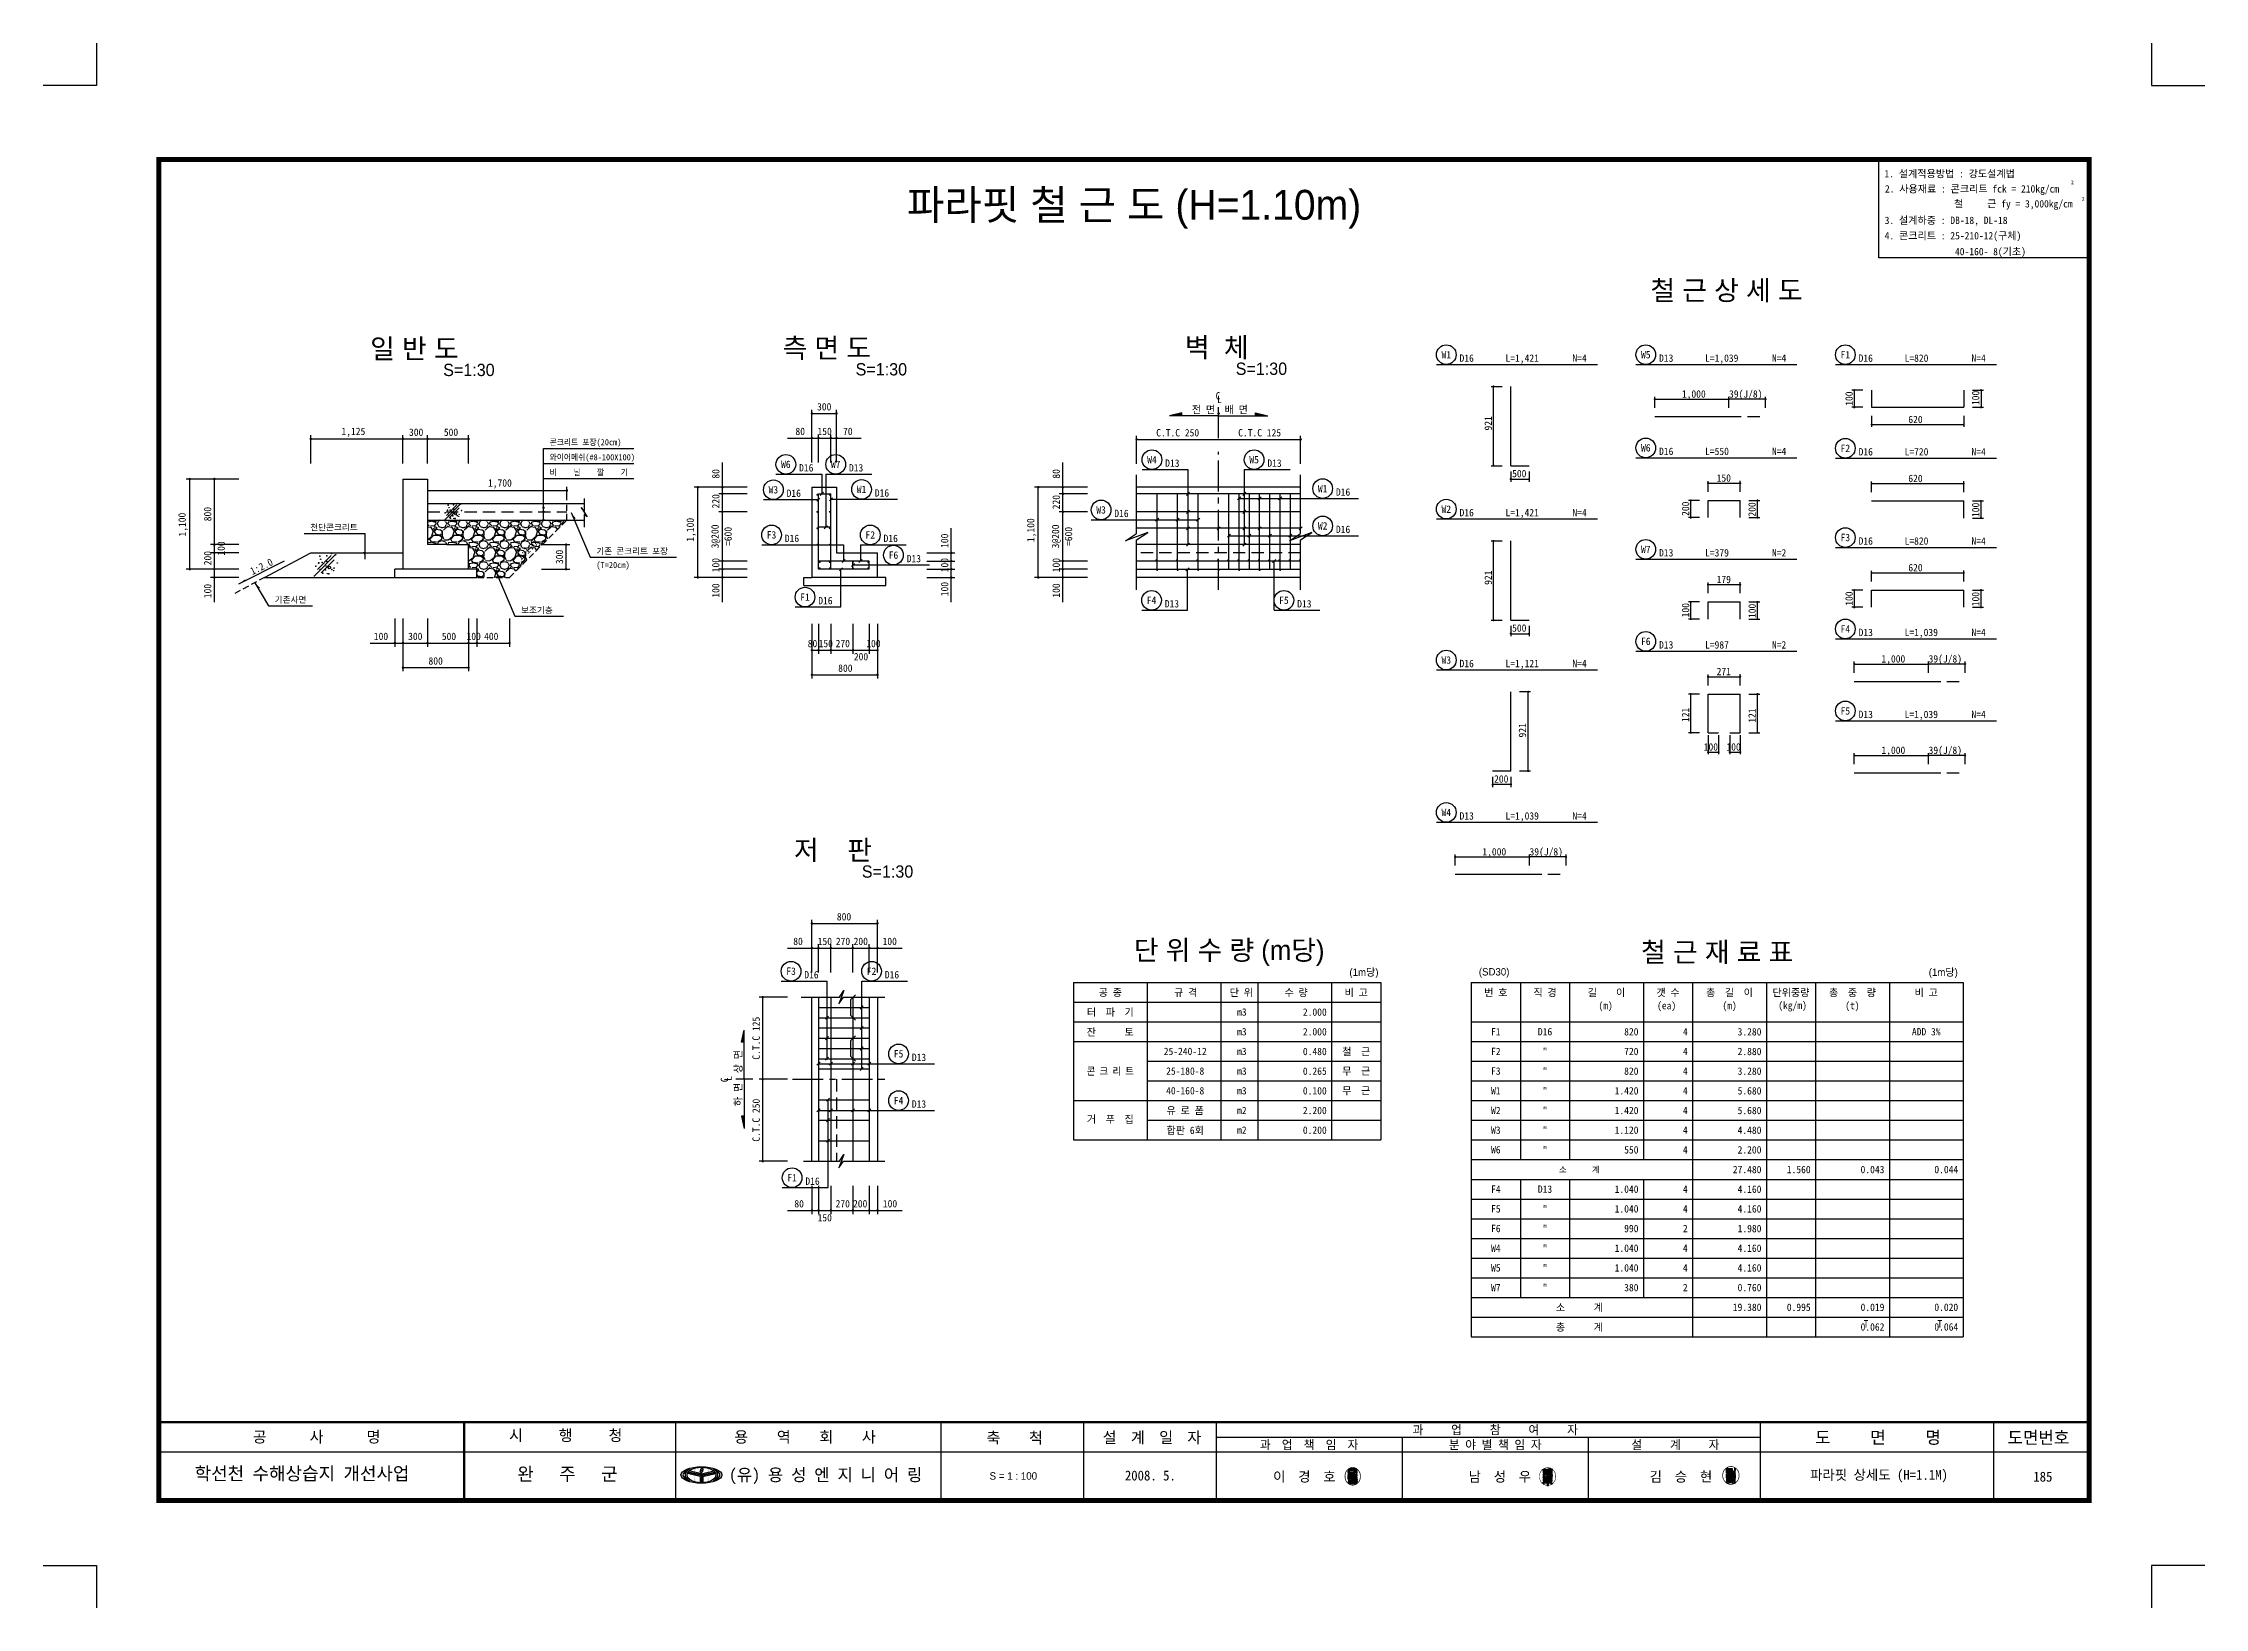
# Model space of a CAD drawing. Header units: millimetres. Extents: x 381 to 2337, y -50 to 586.
# Drawn here: x 381 to 1260, y -50 to 586 of the extents above; entities that cross this region are included whole.
import ezdxf
from ezdxf.enums import TextEntityAlignment as Align

# ---------------------------------------------------------------- set-up
doc = ezdxf.new("R2010")
doc.units = ezdxf.units.MM
doc.header["$LTSCALE"] = 10
for name, pattern in [('CENTER', [2, 1.25, -0.25, 0.25, -0.25]), ('DASHED', [0.75, 0.5, -0.25]), ('HIDDEN', [0.375, 0.25, -0.125])]:
    doc.linetypes.add(name, pattern=pattern)
for name, color, linetype in [('2%구배', 4, 'Continuous'), ('box', 7, 'Continuous'), ('C', 1, 'CENTER'), ('dimension', 1, 'Continuous'), ('REBAR', 6, 'Continuous'), ('t03', 7, 'Continuous'), ('t05', 7, 'Continuous'), ('t08', 7, 'Continuous'), ('T25', 7, 'Continuous'), ('t30', 7, 'Continuous'), ('text box-외곽', 3, 'Continuous'), ('TITLE', 7, 'Continuous'), ('계획제방', 4, 'Continuous'), ('구조물', 7, 'Continuous'), ('도장', 7, 'Continuous'), ('지시선', 1, 'Continuous'), ('철근', 6, 'Continuous'), ('철근지시선', 1, 'Continuous'), ('치수선', 1, 'Continuous')]:
    doc.layers.add(name, color=color, linetype=linetype)
doc.styles.add('hong', font='GulimChe.ttf', dxfattribs={"width": 0.9999})
doc.styles.add('HY헤드라인M', font='H2HDRM.TTF')
doc.styles.add('title', font='H2HDRM.TTF')
doc.styles.add('돋움체', font='DotumChe.ttf')

msp = doc.modelspace()

# ---------------------------------------------------------------- texts
at = {"style": 'title'}
msp.add_text('파라핏 철 근 도 (H=1.10m)', height=12.1538, dxfattribs=at).set_placement((824.51, 514.37), align=Align.CENTER)
at = {"style": '돋움체'}
for s, height, p in [('터  파  기', 3, (814.86, 192.26)), ('공 종', 3, (814.86, 200.26)), ('규 격', 3, (845.52, 200.26)), ('단 위', 3, (868.15, 200.26)), ('m3', 3, (868.34, 192.26)), ('수 량', 3, (890.41, 200.26)), ('비 고', 3, (914.86, 200.26)), ('번 호', 3, (971.62, 200.26)), ('직 경', 3, (991.62, 200.26)), ('길    이', 3, (1016.62, 200.26)), ('갯 수', 3, (1041.62, 200.26)), ('총  길  이', 3, (1066.62, 200.26)), ('단위중량', 3, (1091.62, 200.26)), ('총  중  량', 3, (1116.62, 200.26)), ('비 고', 3, (1146.62, 200.26)), ('잔      토', 3, (814.86, 184.26)), ('m3', 3, (868.34, 184.26)), ('F1', 3, (971.62, 184.26)), ('D16', 3, (991.62, 184.26)), ('ADD 3%', 3, (1146.62, 184.26)), ('25-240-12', 3, (845.32, 176.26)), ('m3', 3, (868.34, 176.26)), ('철  근', 3, (914.86, 176.26)), ('F2', 3, (971.62, 176.26)), ('"', 3, (991.62, 176.26)), ('25-180-8', 3, (845.32, 168.26)), ('m3', 3, (868.34, 168.26)), ('무  근', 3, (914.86, 168.26)), ('F3', 3, (971.62, 168.26)), ('"', 3, (991.62, 168.26)), ('40-160-8', 3, (845.32, 160.26)), ('m3', 3, (868.34, 160.26)), ('무  근', 3, (914.86, 160.26)), ('W1', 3, (971.62, 160.26)), ('"', 3, (991.62, 160.26)), ('거  푸  집', 3, (814.86, 148.79)), ('유 로 폼', 3, (845.32, 152.26)), ('m2', 3, (868.34, 152.26)), ('W2', 3, (971.62, 152.26)), ('"', 3, (991.62, 152.26)), ('합판 6회', 3, (845.32, 144.26)), ('m2', 3, (868.34, 144.26)), ('W3', 3, (971.62, 144.26)), ('"', 3, (991.62, 144.26)), ('W6', 3, (971.62, 136.26)), ('"', 3, (991.62, 136.26)), ('소      계', 2.5, (1005.62, 128.26)), ('F4', 3, (971.62, 120.26)), ('D13', 3, (991.62, 120.26)), ('F5', 3, (971.62, 112.26)), ('F6', 3, (971.62, 104.26)), ('"', 3, (991.62, 112.26)), ('"', 3, (991.62, 104.26)), ('W4', 3, (971.62, 96.26)), ('"', 3, (991.62, 96.26)), ('W5', 3, (971.62, 88.26)), ('"', 3, (991.62, 88.26)), ('W7', 3, (971.62, 80.26)), ('"', 3, (991.62, 80.26)), ('소      계', 3, (1005.62, 72.26)), ('총      계', 3, (1005.62, 64.26)), ('T', 3, (1122.12, 65.51)), ('T', 3, (1152.12, 65.51))]:
    msp.add_text(s, height=height, dxfattribs=at).set_placement(p, align=Align.MIDDLE)
for s, p in [('2.000', (902.86, 192.26)), ('2.000', (902.86, 184.26)), ('820', (1029.62, 184.26)), ('4', (1049.62, 184.26)), ('3.280', (1079.62, 184.26)), ('0.480', (902.86, 176.26)), ('720', (1029.62, 176.26)), ('4', (1049.62, 176.26)), ('2.880', (1079.62, 176.26)), ('0.265', (902.86, 168.26)), ('820', (1029.62, 168.26)), ('4', (1049.62, 168.26)), ('3.280', (1079.62, 168.26)), ('0.100', (902.86, 160.26)), ('1.420', (1029.62, 160.26)), ('4', (1049.62, 160.26)), ('5.680', (1079.62, 160.26)), ('2.200', (902.86, 152.26)), ('1.420', (1029.62, 152.26)), ('4', (1049.62, 152.26)), ('5.680', (1079.62, 152.26)), ('0.200', (902.86, 144.26)), ('1.120', (1029.62, 144.26)), ('4', (1049.62, 144.26)), ('4.480', (1079.62, 144.26)), ('550', (1029.62, 136.26)), ('4', (1049.62, 136.26)), ('2.200', (1079.62, 136.26)), ('27.480', (1079.62, 128.26)), ('1.560', (1099.62, 128.26)), ('0.043', (1129.62, 128.26)), ('0.044', (1159.62, 128.26)), ('1.040', (1029.62, 120.26)), ('4', (1049.62, 120.26)), ('4.160', (1079.62, 120.26)), ('1.040', (1029.62, 112.26)), ('990', (1029.62, 104.26)), ('4', (1049.62, 112.26)), ('2', (1049.62, 104.26)), ('4.160', (1079.62, 112.26)), ('1.980', (1079.62, 104.26)), ('1.040', (1029.62, 96.26)), ('4', (1049.62, 96.26)), ('4.160', (1079.62, 96.26)), ('1.040', (1029.62, 88.26)), ('4', (1049.62, 88.26)), ('4.160', (1079.62, 88.26)), ('380', (1029.62, 80.26)), ('2', (1049.62, 80.26)), ('0.760', (1079.62, 80.26)), ('19.380', (1079.62, 72.26)), ('0.995', (1099.62, 72.26)), ('0.019', (1129.62, 72.26)), ('0.020', (1159.62, 72.26)), ('0.062', (1129.62, 64.26)), ('0.064', (1159.62, 64.26))]:
    msp.add_text(s, height=3, dxfattribs=at).set_placement(p, align=Align.MIDDLE_RIGHT)
at = {"style": '돋움체', "width": 0.9}
msp.add_text('콘 크 리 트', height=3, dxfattribs=at).set_placement((814.86, 168.31), align=Align.MIDDLE)
at = {"color": 7, "style": 'hong'}
for s, height, width, p in [('공      사      명', 4.5518, 0.99, (466.17, 17.3)), ('시     행     청', 4.5518, 0.99, (570.37, 17.91)), ('용    역    회    사', 4.5518, 0.99, (661.95, 17.26)), ('축    척', 4.552, 0.99, (764.51, 16.95)), ('도면번호', 5.058, 0.99, (1179.68, 16.73)), ('학선천 수해상습지 개선사업', 5.3408, 0.9999, (442.55, 1.99)), ('완   주   군', 5.341, 0.9999, (573.74, 1.83)), ('(유) 용 성 엔 지 니 어 링', 5.007, 0.99, (659.82, 1.62)), ('2008. 5.', 4.046, 0.99, (820.79, 1.83)), ('이  경  호', 4.046, 0.99, (881.05, 1.37)), ('남  성  우', 4.046, 0.99, (960.54, 1.37)), ('김  승  현', 4.046, 0.99, (1034.16, 1.37)), ('파라핏 상세도 (H=1.1M)', 4.046, 0.99, (1099.39, 2.11)), ('185', 4.046, 0.99, (1190.16, 1.37))]:
    msp.add_text(s, height=height, dxfattribs=dict(at, width=width)).set_placement(p)
at = {"color": 7, "style": 'hong', "width": 0.99}
for s, height, p in [('설  계  일  자', 4.552, (831.81, 19.32)), ('과  업  책  임  자', 3.5403, (895.69, 16.32)), ('과     업     참     여     자', 3.5403, (971.36, 22.4)), ('분 야 별 책 임 자', 3.5403, (971.36, 16.32)), ('설     계     자', 3.5403, (1044.63, 16.32)), ('도     면     명', 5.0575, (1127, 19.34))]:
    msp.add_text(s, height=height, dxfattribs=at).set_placement(p, align=Align.MIDDLE_CENTER)
at = {"linetype": 'Continuous', "style": 'title'}
msp.add_text('S = 1 : 100', height=3.0384, dxfattribs=at).set_placement((775.43, 2.15, 0.5), align=Align.CENTER)
at = {"layer": 't03', "style": '돋움체'}
for s, height, p in [('1. 설계적용방법 : 강도설계법', 3, (1129.64, 531.6)), ('2. 사용재료 : 콘크리트 fck = 210kg/cm', 3, (1129.83, 525.44)), ('2', 1.5, (1205.46, 528.83)), ('       철     근 fy = 3,000kg/cm', 3, (1144.36, 519.37)), ('2', 1.5, (1209.86, 522.1)), ('4. 콘크리트 : 25-210-12(구체)', 3, (1129.73, 506.4)), ('3. 설계하중 : DB-18, DL-18', 3, (1129.73, 512.64)), ('40-160- 8(기초)', 3, (1158.31, 499.94)), ('1,000', 3, (1047.27, 442.05)), ('39(J/8)', 3, (1066.45, 442.05)), ('620', 3, (1139.34, 431.7)), ('500', 3, (978.24, 409.69)), ('150', 3, (1061.39, 407.89)), ('620', 3, (1139.34, 407.73)), ('179', 3, (1061.39, 366.64)), ('620', 3, (1139.34, 371.44)), ('500', 3, (978.24, 346.89)), ('1,000', 3, (1128.4, 334.37)), ('39(J/8)', 3, (1147.58, 334.37)), ('271', 3, (1061.39, 329.22)), ('100', 3, (1056.14, 298.56)), ('100', 3, (1065.38, 298.56)), ('1,000', 3, (1128.4, 297.21)), ('39(J/8)', 3, (1147.58, 297.21)), ('200', 3, (970.91, 285.54)), ('1,000', 3, (966.14, 255.94)), ('39(J/8)', 3, (985.32, 255.94))]:
    msp.add_text(s, height=height, dxfattribs=at).set_placement(p)
for s, p in [('C', (858.66, 441.28)), ('L', (859.23, 439.85)), ('전 면', (852.71, 435.7)), ('배 면', (866.05, 435.7))]:
    msp.add_text(s, height=3, dxfattribs=at).set_placement(p, align=Align.CENTER)
for s, rotation, p in [('100', 90, (1116.72, 438.74)), ('100', 90, (1168.19, 439.03)), ('921', 90, (970.01, 428.7)), ('200', 90, (1050.24, 393.98)), ('200', 90, (1077.29, 393.69)), ('100', 90, (1168.19, 393.52)), ('1:1.0 ', 44.20362, (575.2, 375.64)), ('1:2.0 ', 26.26193, (466.04, 369.92)), ('921', 90, (970.01, 365.93)), ('100', 90, (1116.72, 357.44)), ('100', 90, (1168.19, 357.24)), ('100', 90, (1050.24, 352.73)), ('100', 90, (1077.29, 352.44)), ('921', 90, (983.91, 303.9)), ('121', 90, (1050.24, 310.18)), ('121', 90, (1077.29, 309.89))]:
    msp.add_text(s, height=3, rotation=rotation, dxfattribs=at).set_placement(p)
at = {"layer": 't03', "color": 7, "style": '돋움체'}
for s, p in [('(m)', (1016.26, 194.66)), ('(ea)', (1041.06, 194.66)), ('(m)', (1066.66, 194.66)), ('(kg/m)', (1092.28, 194.66)), ('(t)', (1116.59, 194.66))]:
    msp.add_text(s, height=3, dxfattribs=at).set_placement(p, align=Align.MIDDLE)
at = {"layer": 't03', "style": '돋움체'}
for s, p in [('상 면', (665.05, 172.1)), ('C', (659.47, 164.71)), ('L', (660.9, 165.29)), ('하 면', (665.05, 158.76))]:
    msp.add_text(s, height=3, rotation=90, dxfattribs=at).set_placement(p, align=Align.CENTER)
at = {"layer": 't05', "style": 'HY헤드라인M'}
for s, p in [('(1m당)', (918, 208.26)), ('(SD30)', (970.92, 208.26)), ('(1m당)', (1153.55, 208.26))]:
    msp.add_text(s, height=3, dxfattribs=at).set_placement(p, align=Align.MIDDLE)
at = {"layer": 't08', "style": 'HY헤드라인M'}
for s, p in [('철 근 상 세 도', (1065.42, 485.79)), ('일 반 도', (531.88, 462.11)), ('측 면 도', (699.58, 462.36)), ('벽  체', (858.15, 462.59)), ('저    판', (702.1, 258.17)), ('단 위 수 량 (m당)', (863.2, 216.76)), ('철 근 재 료 표', (1061.62, 216.76))]:
    msp.add_text(s, height=8, dxfattribs=at).set_placement(p, align=Align.MIDDLE)
at = {"layer": 'T25', "linetype": 'Continuous', "style": '돋움체'}
for s, p in [('W1', (951.48, 459.52)), ('W5', (1032.6, 459.52)), ('F1', (1113.73, 459.52)), ('W6', (1032.6, 421.63)), ('F2', (1113.73, 421.47)), ('W6', (682.93, 414.93)), ('W7', (703.21, 414.93)), ('W4', (831.79, 416.83)), ('W5', (873.33, 416.83)), ('W3', (677.86, 404.59)), ('W1', (713.71, 404.73)), ('W1', (901.21, 405.08)), ('W3', (811.11, 396.4)), ('W2', (951.48, 396.72)), ('F3', (677.11, 386.25)), ('F2', (717.27, 386.25)), ('W2', (901.21, 389.93)), ('F6', (726.7, 378.02)), ('W7', (1032.6, 380.38)), ('F3', (1113.73, 385.18)), ('F1', (690.72, 360.95)), ('F4', (831.62, 359.66)), ('F5', (885.46, 359.66)), ('F6', (1032.6, 342.96)), ('F4', (1113.73, 348.02)), ('W3', (951.48, 335.37)), ('F5', (1113.73, 314.68)), ('W4', (951.48, 273.41)), ('F3', (685.05, 208.86)), ('F2', (717.78, 208.86)), ('F5', (728.78, 175.28)), ('F4', (728.78, 156.3)), ('F1', (685.49, 124.92))]:
    msp.add_text(s, height=3, dxfattribs=at).set_placement(p, align=Align.MIDDLE)
at = {"layer": 'T25', "style": '돋움체'}
for s, p in [('D16', (956.86, 456.62)), ('L=1,421', (975.56, 456.62)), ('N=4', (1002.77, 456.62)), ('D13', (1037.99, 456.62)), ('L=1,039', (1056.69, 456.62)), ('N=4', (1083.9, 456.62)), ('D16', (1119.12, 456.62)), ('L=820', (1137.81, 456.62)), ('N=4', (1165.03, 456.62)), ('D16', (688.32, 412.03)), ('D13', (708.6, 412.03)), ('D13', (837.17, 413.93)), ('D13', (878.72, 413.93)), ('D16', (1037.99, 418.73)), ('L=550', (1056.69, 418.73)), ('N=4', (1083.9, 418.73)), ('D16', (1119.12, 418.56)), ('L=720', (1137.81, 418.56)), ('N=4', (1165.03, 418.56)), ('D16', (683.25, 401.69)), ('D16', (719.1, 401.82)), ('D16', (906.6, 402.18)), ('D16', (816.5, 393.5)), ('D16', (956.86, 393.82)), ('L=1,421', (975.56, 393.82)), ('N=4', (1002.77, 393.82)), ('D16', (906.6, 387.02)), ('D16', (682.5, 383.35)), ('D16', (722.66, 383.35)), ('D13', (732.09, 375.12)), ('D13', (1037.99, 377.48)), ('L=379', (1056.69, 377.48)), ('N=2', (1083.9, 377.48)), ('D16', (1119.12, 382.28)), ('L=820', (1137.81, 382.28)), ('N=4', (1165.03, 382.28)), ('D16', (696.11, 358.04)), ('D13', (837.01, 356.75)), ('D13', (890.85, 356.75)), ('D13', (1037.99, 340.06)), ('L=987', (1056.69, 340.06)), ('N=2', (1083.9, 340.06)), ('D13', (1119.12, 345.12)), ('L=1,039', (1137.81, 345.12)), ('N=4', (1165.03, 345.12)), ('D16', (956.86, 332.47)), ('L=1,121', (975.56, 332.47)), ('N=4', (1002.77, 332.47)), ('D13', (1119.12, 311.78)), ('L=1,039', (1137.81, 311.78)), ('N=4', (1165.03, 311.78)), ('D13', (956.86, 270.51)), ('L=1,039', (975.56, 270.51)), ('N=4', (1002.77, 270.51)), ('D16', (690.44, 205.95)), ('D16', (723.17, 205.95)), ('D13', (734.17, 172.38)), ('D13', (734.17, 153.4)), ('D16', (690.88, 122.02))]:
    msp.add_text(s, height=3, dxfattribs=at).set_placement(p)
at = {"layer": 't30', "style": '돋움체'}
for s, p in [('300', (698.54, 438.33)), ('1,125', (507.1, 427.97)), ('300', (532.62, 427.97)), ('500', (546.79, 427.97)), ('80', (688.78, 428.33)), ('150', (698.7, 428.33)), ('70', (708.13, 428.33)), ('C.T.C 250', (842.25, 427.79)), ('C.T.C 125', (875.58, 427.79)), ('1,700', (566.67, 406.99)), ('100', (518.32, 344.99)), ('300', (532.26, 344.99)), ('500', (545.96, 344.99)), ('100', (556.01, 344.99)), ('400', (563.15, 344.99)), ('80', (693.78, 342.07)), ('150', (699.17, 342.07)), ('270', (706.07, 342.07)), ('100', (718.54, 342.07)), ('800', (540.55, 334.99)), ('200', (713.49, 336.73)), ('800', (707.13, 332.07)), ('800', (706.59, 231)), ('80', (687.89, 221)), ('150', (698.79, 221)), ('270', (706.17, 221)), ('200', (713.39, 221)), ('100', (725.17, 221)), ('80', (688.33, 114.33)), ('270', (706.07, 114.33)), ('200', (713.17, 114.33)), ('100', (725.29, 114.33)), ('150', (698.74, 108.65))]:
    msp.add_text(s, height=3, dxfattribs=at).set_placement(p, align=Align.MIDDLE)
for s, rotation, p in [('80', 90, (654.45, 411.06)), ('80', 90, (792.88, 411.06)), ('800', 90, (447.86, 394.71)), ('220', 90, (654.45, 399.91)), ('220', 90, (792.88, 399.57)), ('1,100', 91.28919, (437.86, 390.43)), ('1,100', 90, (644.45, 388.32)), ('3@200', 90, (654.45, 385.63)), ('=600', 90, (659.45, 385.63)), ('1,100', 90, (782.88, 388.16)), ('3@200', 90, (792.88, 385.63)), ('=600', 90, (797.88, 385.63)), ('200', 90, (447.86, 376.8)), ('100', 90, (453.36, 380.73)), ('300', 90, (590.88, 377.29)), ('100', 90, (747.5, 383.87)), ('100', 90, (654.45, 373.96)), ('100', 90, (747.5, 373.96)), ('100', 90, (792.88, 373.96)), ('100', 90, (447.86, 363.42)), ('100', 90, (654.45, 363.64)), ('100', 90, (747.5, 364.23)), ('100', 90, (792.88, 363.64)), ('C.T.C 125', 90, (670.84, 181.63)), ('C.T.C 250', 90, (670.84, 148.3))]:
    msp.add_text(s, height=3, rotation=rotation, dxfattribs=at).set_placement(p, align=Align.MIDDLE)
at = {"layer": 'TITLE', "style": 'title'}
for p in [(543.61, 450.83), (711.31, 451.08), (865.85, 451.31), (713.83, 246.9)]:
    msp.add_text('S=1:30', height=5, dxfattribs=at).set_placement(p)
at = {"layer": '구조물', "color": 7, "style": '돋움체', "width": 0.9}
for s, p in [('콘크리트 포장(20cm)', (586.9, 422.69)), ('와이어메쉬(#8-100X100)', (586.9, 416.57)), ('비    닐    깔    기', (586.9, 410.45))]:
    msp.add_text(s, height=2.5, dxfattribs=at).set_placement(p)
at = {"layer": '구조물', "color": 7, "style": '돋움체'}
for s, p in [('천단콘크리트', (489.54, 388.07)), ('기존 콘크리트 포장', (605.86, 378.4)), ('(T=20cm)', (605.86, 372.76)), ('기존사면', (475.09, 358.63)), ('보조기층', (575.29, 354.41))]:
    msp.add_text(s, height=2.5, dxfattribs=at).set_placement(p)

# ---------------------------------------------------------------- blocks, each defined once
blk = doc.blocks.new('dmblk')
at = {"layer": 'dimension', "const_width": 0.5}
blk.add_lwpolyline([(-0.25, 0, 1), (0.25, 0, 1)], format="xyb", close=True, dxfattribs=at)
blk = doc.blocks.new('dm')
at = {"layer": 'dimension'}
blk.add_line((-10, 0), (1.5, 0), dxfattribs=at)
at = {"layer": 'dimension', "const_width": 0.5}
blk.add_lwpolyline([(0, -0.25, 1), (0, 0.25, 1)], format="xyb", close=True, dxfattribs=at)
blk = doc.blocks.new('arw1')
at = {"color": 1}
blk.add_solid([(0, 0), (2.9, 0.78), (2.9, 0)], dxfattribs=at)
blk = doc.blocks.new('conc')
at = {"color": 1}
for p, q in [((3.17, 3.28), (-3.32, -3.27)), ((1.74, 2.97), (-2.43, -1.34)), ((2.72, 1.72), (-1.33, -2.3))]:
    blk.add_line(p, q, dxfattribs=at)
for centre, radius in [((-2.05, 0.64), 0.0737), ((-1.45, 1.86), 0.0737), ((1.98, 3.56), 0.0737), ((3.14, 3.22), 0.0737), ((3.65, 0.67), 0.0737), ((-3.35, -3.33), 0.0737), ((0.22, -0.24), 0.0737), ((0.59, -2.59), 0.0737), ((1.19, -0.69), 0.368), ((2.52, -1.66), 0.0737), ((2.69, -0.89), 0.0737)]:
    blk.add_circle(centre, radius, dxfattribs=at)
for p in [(-2.04, 0.76), (-1.7, 2.85), (-1.02, 0.84), (0.45, 2.91), (0.48, 1.18), (-2.98, -0.32), (-1.56, -1.31), (-0.77, -2.47), (0.08, -1.45), (1.05, -2.59), (1.95, -1.31)]:
    blk.add_point(p, dxfattribs=at)
blk = doc.blocks.new('용성로고')
h = blk.add_hatch(color=256)
edge = h.paths.add_edge_path()
edge.add_ellipse((354.8, 493.9), major_axis=(50, 0), ratio=0.4, start_angle=0, end_angle=360)
edge = h.paths.add_edge_path(flags=16)
edge.add_ellipse((354.8, 493.9), major_axis=(35, 0), ratio=0.541805, start_angle=0, end_angle=360)
edge = h.paths.add_edge_path(flags=16)
edge.add_ellipse((354.8, 493.9), major_axis=(-45, 0), ratio=0.4, start_angle=490.2229, end_angle=589.7771, ccw=False)
edge.add_ellipse((354.8, 493.9), major_axis=(40, 0), ratio=0.5, start_angle=316.5924, end_angle=403.4076)
h.paths.add_polyline_path([(360, 507.1), (352.5, 504.6, -1)], flags=0)
h.paths.add_polyline_path([(350.6, 503.1), (358.2, 505.6, -1)], flags=0)
edge = h.paths.add_edge_path(flags=16)
edge.add_ellipse((354.8, 493.9), major_axis=(40, 0), ratio=0.5, start_angle=136.5924, end_angle=223.4076)
edge.add_ellipse((354.8, 493.9), major_axis=(-45, 0), ratio=0.4, start_angle=310.2229, end_angle=409.7771, ccw=False)
h = blk.add_hatch(color=256)
h.paths.add_polyline_path([(360, 507.1, 1), (352.5, 504.6)])
h.paths.add_polyline_path([(350.6, 503.1, 1), (358.2, 505.6)])
edge = h.paths.add_edge_path()
edge.add_line((354.8, 496.9), (324.8, 503.6))
edge.add_ellipse((354.8, 493.9), major_axis=(35, 0), ratio=0.541805, start_angle=149.0756, end_angle=157.6989)
edge.add_line((322.4, 501.1), (354.8, 493.9))
edge.add_line((354.8, 493.9), (387.2, 501.1))
edge.add_ellipse((354.8, 493.9), major_axis=(35, 0), ratio=0.541805, start_angle=22.3011, end_angle=30.9244)
edge.add_line((384.8, 503.6), (354.8, 496.9))
edge = h.paths.add_edge_path()
edge.add_ellipse((354.8, 493.9), major_axis=(35, 0), ratio=0.541805, start_angle=10.7689, end_angle=19.4363)
edge.add_line((387.8, 500.2), (355.3, 493))
edge.add_line((355.3, 493), (355.3, 474.9))
edge.add_ellipse((354.8, 493.9), major_axis=(35, 0), ratio=0.541805, start_angle=270.8185, end_angle=275.7392)
edge.add_line((358.3, 475), (358.3, 490.5))
edge.add_line((358.3, 490.5), (389.2, 497.4))
edge = h.paths.add_edge_path()
edge.add_ellipse((354.8, 493.9), major_axis=(35, 0), ratio=0.541805, start_angle=160.5637, end_angle=169.2311)
edge.add_line((320.4, 497.4), (351.3, 490.5))
edge.add_line((351.3, 490.5), (351.3, 475))
edge.add_ellipse((354.8, 493.9), major_axis=(35, 0), ratio=0.541805, start_angle=264.2608, end_angle=269.1815)
edge.add_line((354.3, 474.9), (354.3, 493))
edge.add_line((354.3, 493), (321.8, 500.2))
for p, q in [((351.3, 490.5), (320.4, 497.4)), ((354.3, 493), (321.8, 500.2)), ((354.8, 493.9), (322.4, 501.1)), ((354.8, 496.9), (324.8, 503.6)), ((350.6, 503.1), (358.2, 505.6)), ((351.3, 490.5), (351.3, 475)), ((352.5, 504.6), (360, 507.1)), ((354.3, 493), (354.3, 474.9)), ((354.8, 496.9), (384.8, 503.6)), ((354.8, 493.9), (387.2, 501.1)), ((355.3, 493), (387.8, 500.2)), ((355.3, 493), (355.3, 474.9)), ((358.3, 490.5), (389.2, 497.4)), ((358.3, 490.5), (358.3, 475))]:
    blk.add_line(p, q)
for centre, start, end in [((354.4, 504.3), 198.4349, 18.4349), ((356.3, 505.8), 18.4349, 198.4349)]:
    blk.add_arc(centre, 4, start, end)
for major_axis, ratio in [((50, 0), 0.4), ((35, 0), 0.541805)]:
    blk.add_ellipse((354.8, 493.9), major_axis=major_axis, ratio=ratio)
for major_axis, ratio, start_param, end_param in [((-45, 0), 0.4, 5.414411, 7.15196), ((40, 0), 0.5, 2.383987, 3.899199), ((40, 0), 0.5, 5.525579, 7.040791), ((-45, 0), 0.4, 8.556004, 10.293552)]:
    blk.add_ellipse((354.8, 493.9), major_axis=major_axis, ratio=ratio, start_param=start_param, end_param=end_param)
blk = doc.blocks.new('3')
for points in [[(0.37, -0.8), (0.35, -0.79), (0.32, -0.79), (0.29, -0.78), (0.25, -0.78), (0.22, -0.78), (0.18, -0.77), (0.14, -0.77), (0.1, -0.77), (0.06, -0.77), (0.01, -0.76), (-0.03, -0.76), (-0.08, -0.76), (-0.13, -0.76), (-0.17, -0.76), (-0.22, -0.76), (-0.27, -0.76), (-0.32, -0.76), (-0.37, -0.76), (-0.42, -0.76), (-0.47, -0.76), (-0.52, -0.76), (-0.57, -0.76), (-0.61, -0.76), (-0.66, -0.77), (-0.71, -0.77), (-0.75, -0.77), (-0.8, -0.77), (-0.85, -0.77), (-0.9, -0.77), (-0.95, -0.77), (-1, -0.77), (-1.06, -0.77), (-1.11, -0.77), (-1.16, -0.77), (-1.22, -0.77), (-1.27, -0.77), (-1.32, -0.77), (-1.36, -0.76), (-1.4, -0.76), (-1.43, -0.75), (-1.46, -0.75), (-1.48, -0.74), (-1.49, -0.73), (-1.51, -0.72), (-1.52, -0.71), (-1.52, -0.69), (-1.53, -0.68), (-1.53, -0.66), (-1.53, -0.64), (-1.54, -0.62), (-1.54, -0.59), (-1.54, -0.56), (-1.54, -0.53), (-1.54, -0.49), (-1.54, -0.44), (-1.84, -0.51), (-2.03, -0.64), (-2.2, -0.92), (-2.09, -0.92), (-1.99, -0.92), (-1.91, -0.92), (-1.83, -0.92), (-1.76, -0.92), (-1.69, -0.92), (-1.63, -0.92), (-1.57, -0.92), (-1.52, -0.92), (-1.45, -0.92), (-1.39, -0.92), (-1.33, -0.92), (-1.26, -0.92), (-1.18, -0.92), (-1.11, -0.92), (-1.02, -0.92), (-0.93, -0.92), (-0.84, -0.93), (-0.74, -0.93), (-0.64, -0.93), (-0.55, -0.93), (-0.45, -0.93), (-0.37, -0.93), (-0.29, -0.93), (-0.22, -0.93), (-0.15, -0.93), (-0.1, -0.92), (-0.05, -0.92), (-0.01, -0.92), (0.03, -0.93), (0.06, -0.93), (0.09, -0.93), (0.11, -0.94), (0.14, -0.94), (0.16, -0.95), (0.18, -0.96), (0.2, -0.97), (0.21, -0.98), (0.22, -0.99), (0.24, -1), (0.25, -1.01), (0.26, -1.02), (0.27, -1.03), (0.28, -1.05), (0.28, -1.06), (0.29, -1.07), (0.3, -1.08), (0.3, -1.1), (0.31, -1.11), (0.31, -1.12), (0.32, -1.14), (0.32, -1.15), (0.32, -1.16), (0.32, -1.18), (0.32, -1.19), (0.32, -1.21), (0.32, -1.23), (0.32, -1.25), (0.32, -1.26), (0.32, -1.28), (0.32, -1.3), (0.31, -1.31), (0.31, -1.33), (0.3, -1.34), (0.29, -1.35), (0.28, -1.36), (0.27, -1.37), (0.26, -1.37), (0.25, -1.38), (0.24, -1.38), (0.22, -1.39), (0.2, -1.39), (0.19, -1.39), (0.17, -1.39), (0.15, -1.39), (0.13, -1.39), (0.11, -1.39), (0.09, -1.39), (0.07, -1.39), (0.05, -1.39), (0.02, -1.39), (0, -1.39), (-0.02, -1.39), (-0.05, -1.39), (-0.07, -1.39), (-0.09, -1.39), (-0.11, -1.39), (-0.13, -1.39), (-0.16, -1.38), (-0.18, -1.38), (-0.2, -1.38), (-0.22, -1.38), (-0.23, -1.38), (-0.25, -1.37), (-0.27, -1.37), (-0.29, -1.36), (-0.31, -1.36), (-0.33, -1.35), (-0.35, -1.34), (-0.37, -1.33), (-0.39, -1.32), (-0.41, -1.31), (-0.43, -1.3), (-0.45, -1.29), (-0.47, -1.27), (-0.49, -1.26), (-0.51, -1.25), (-0.52, -1.23), (-0.54, -1.22), (-0.56, -1.21), (-0.58, -1.2), (-0.59, -1.19), (-0.61, -1.19), (-0.63, -1.18), (-0.65, -1.17), (-0.67, -1.17), (-0.69, -1.17), (-0.71, -1.17), (-0.73, -1.17), (-0.75, -1.16), (-0.78, -1.16), (-0.8, -1.16), (-0.83, -1.16), (-0.86, -1.16), (-0.89, -1.16), (-0.92, -1.16), (-0.96, -1.16), (-1, -1.16), (-1.04, -1.17), (-1.08, -1.17), (-1.13, -1.17), (-1.18, -1.17), (-1.22, -1.17), (-1.27, -1.17), (-1.31, -1.17), (-1.35, -1.17), (-1.39, -1.18), (-1.43, -1.18), (-1.46, -1.18), (-1.49, -1.18), (-1.52, -1.18), (-1.54, -1.18), (-1.57, -1.19), (-1.59, -1.19), (-1.61, -1.19), (-1.63, -1.2), (-1.64, -1.2), (-1.66, -1.21), (-1.67, -1.22), (-1.68, -1.22), (-1.69, -1.23), (-1.7, -1.24), (-1.71, -1.25), (-1.72, -1.26), (-1.72, -1.28), (-1.73, -1.29), (-1.73, -1.3), (-1.74, -1.32), (-1.74, -1.33), (-1.75, -1.35), (-1.75, -1.36), (-1.75, -1.38), (-1.75, -1.39), (-1.75, -1.41), (-1.75, -1.43), (-1.75, -1.45), (-1.75, -1.46), (-1.75, -1.48), (-1.75, -1.51), (-1.75, -1.53), (-1.76, -1.56), (-1.76, -1.58), (-1.76, -1.62), (-1.76, -1.65), (-1.76, -1.69), (-1.76, -1.73), (-1.76, -1.77), (-1.76, -1.81), (-1.76, -1.86), (-1.76, -1.91), (-1.76, -1.97), (-1.76, -2.02), (-1.76, -2.08), (-1.76, -2.14), (-1.76, -2.19), (-1.76, -2.25), (-1.76, -2.31), (-1.75, -2.36), (-1.75, -2.41), (-1.75, -2.46), (-1.74, -2.5), (-1.73, -2.53), (-1.73, -2.56), (-1.72, -2.59), (-1.7, -2.6), (-1.69, -2.62), (-1.68, -2.63), (-1.66, -2.64), (-1.65, -2.64), (-1.63, -2.64), (-1.62, -2.64), (-1.6, -2.64), (-1.59, -2.64), (-1.57, -2.63), (-1.56, -2.63), (-1.54, -2.62), (-1.53, -2.61), (-1.52, -2.6), (-1.51, -2.59), (-1.5, -2.58), (-1.49, -2.56), (-1.48, -2.55), (-1.47, -2.53), (-1.47, -2.52), (-1.46, -2.5), (-1.46, -2.49), (-1.45, -2.47), (-1.45, -2.46), (-1.45, -2.44), (-1.44, -2.43), (-1.44, -2.41), (-1.44, -2.39), (-1.44, -2.37), (-1.44, -2.35), (-1.44, -2.32), (-1.44, -2.29), (-1.44, -2.26), (-1.44, -2.23), (-1.44, -2.2), (-1.44, -2.16), (-1.44, -2.13), (-1.44, -2.09), (-1.43, -2.05), (-1.43, -2.01), (-1.43, -1.98), (-1.43, -1.94), (-1.43, -1.9), (-1.43, -1.86), (-1.43, -1.82), (-1.42, -1.78), (-1.42, -1.74), (-1.42, -1.71), (-1.42, -1.67), (-1.42, -1.63), (-1.42, -1.6), (-1.41, -1.57), (-1.41, -1.54), (-1.41, -1.52), (-1.41, -1.5), (-1.4, -1.48), (-1.4, -1.46), (-1.4, -1.45), (-1.39, -1.43), (-1.39, -1.42), (-1.38, -1.41), (-1.38, -1.41), (-1.38, -1.4), (-1.37, -1.39), (-1.36, -1.38), (-1.36, -1.38), (-1.35, -1.37), (-1.34, -1.36), (-1.33, -1.36), (-1.31, -1.36), (-1.3, -1.35), (-1.28, -1.35), (-1.26, -1.35), (-1.24, -1.35), (-1.22, -1.35), (-1.19, -1.35), (-1.17, -1.35), (-1.15, -1.35), (-1.12, -1.35), (-1.1, -1.35), (-1.08, -1.35), (-1.06, -1.35), (-1.03, -1.35), (-1.01, -1.35), (-0.99, -1.35), (-0.97, -1.35), (-0.95, -1.35), (-0.93, -1.35), (-0.91, -1.35), (-0.89, -1.35), (-0.87, -1.36), (-0.85, -1.36), (-0.84, -1.36), (-0.82, -1.37), (-0.81, -1.37), (-0.79, -1.38), (-0.78, -1.38), (-0.77, -1.39), (-0.76, -1.39), (-0.75, -1.4), (-0.74, -1.41), (-0.73, -1.41), (-0.72, -1.42), (-0.71, -1.43), (-0.71, -1.43), (-0.7, -1.44), (-0.69, -1.45), (-0.68, -1.45), (-0.67, -1.46), (-0.65, -1.47), (-0.64, -1.48), (-0.63, -1.49), (-0.61, -1.5), (-0.6, -1.51), (-0.58, -1.52), (-0.56, -1.53), (-0.55, -1.54), (-0.53, -1.55), (-0.51, -1.56), (-0.5, -1.57), (-0.48, -1.58), (-0.46, -1.59), (-0.45, -1.6), (-0.43, -1.61), (-0.41, -1.62), (-0.39, -1.62), (-0.36, -1.62), (-0.34, -1.63), (-0.31, -1.63), (-0.29, -1.63), (-0.26, -1.63), (-0.23, -1.63), (-0.19, -1.63), (-0.16, -1.63), (-0.12, -1.63), (-0.08, -1.63), (-0.04, -1.63), (0.01, -1.63), (0.05, -1.62), (0.09, -1.62), (0.13, -1.62), (0.16, -1.62), (0.2, -1.62), (0.23, -1.62), (0.26, -1.62), (0.29, -1.61), (0.31, -1.61), (0.34, -1.6), (0.36, -1.6), (0.38, -1.59), (0.4, -1.58), (0.42, -1.57), (0.44, -1.56), (0.45, -1.54), (0.47, -1.53), (0.48, -1.51), (0.5, -1.5), (0.51, -1.48), (0.52, -1.46), (0.53, -1.45), (0.54, -1.43), (0.55, -1.42), (0.55, -1.4), (0.56, -1.38), (0.56, -1.36), (0.57, -1.34), (0.57, -1.31), (0.57, -1.29), (0.57, -1.26), (0.57, -1.23), (0.57, -1.2), (0.57, -1.17), (0.57, -1.14), (0.57, -1.11), (0.56, -1.09), (0.56, -1.06), (0.56, -1.03), (0.55, -1.01), (0.54, -0.99), (0.54, -0.97), (0.53, -0.95), (0.52, -0.93), (0.51, -0.91), (0.5, -0.89), (0.48, -0.87), (0.47, -0.85), (0.45, -0.84), (0.44, -0.83), (0.42, -0.82), (0.4, -0.81)], [(-0.83, -5.31), (-0.77, -5.31), (-0.71, -5.31), (-0.65, -5.31), (-0.59, -5.31), (-0.53, -5.31), (-0.48, -5.32), (-0.42, -5.32), (-0.37, -5.32), (-0.32, -5.32), (-0.27, -5.32), (-0.22, -5.32), (-0.16, -5.32), (-0.11, -5.32), (-0.06, -5.32), (-0.02, -5.32), (0.02, -5.31), (0.06, -5.31), (0.1, -5.31), (0.13, -5.3), (0.15, -5.3), (0.17, -5.3), (0.19, -5.29), (0.21, -5.29), (0.22, -5.28), (0.23, -5.28), (0.24, -5.27), (0.25, -5.26), (0.26, -5.25), (0.27, -5.24), (0.28, -5.24), (0.29, -5.22), (0.3, -5.21), (0.3, -5.2), (0.31, -5.19), (0.31, -5.17), (0.31, -5.16), (0.31, -5.14), (0.31, -5.12), (0.31, -5.11), (0.31, -5.09), (0.31, -5.07), (0.3, -5.06), (0.3, -5.04), (0.3, -5.03), (0.29, -5.02), (0.29, -5.01), (0.28, -5), (0.27, -4.99), (0.26, -4.98), (0.25, -4.97), (0.25, -4.96), (0.23, -4.96), (0.22, -4.95), (0.21, -4.94), (0.2, -4.94), (0.19, -4.94), (0.17, -4.94), (0.16, -4.93), (0.15, -4.93), (0.13, -4.93), (0.12, -4.94), (0.11, -4.94), (0.09, -4.95), (0.08, -4.95), (0.07, -4.96), (0.05, -4.97), (0.04, -4.98), (0.03, -4.99), (0.02, -5), (0, -5.02), (-0.01, -5.03), (-0.02, -5.05), (-0.03, -5.06), (-0.04, -5.08), (-0.05, -5.09), (-0.06, -5.11), (-0.08, -5.13), (-0.1, -5.14), (-0.13, -5.15), (-0.14, -5.15), (-0.17, -5.16), (-0.19, -5.16), (-0.22, -5.16), (-0.24, -5.16), (-0.27, -5.16), (-0.3, -5.16), (-0.33, -5.16), (-0.36, -5.16), (-0.38, -5.16), (-0.41, -5.16), (-0.43, -5.16), (-0.45, -5.16), (-0.48, -5.16), (-0.5, -5.16), (-0.52, -5.16), (-0.53, -5.16), (-0.56, -5.16), (-0.59, -5.15), (-0.61, -5.14), (-0.63, -5.13), (-0.65, -5.11), (-0.67, -5.09), (-0.69, -5.07), (-0.7, -5.05), (-0.71, -5.04), (-0.71, -5.03), (-0.72, -5.02), (-0.72, -5.01), (-0.73, -5), (-0.74, -5), (-0.74, -4.99), (-0.75, -4.99), (-0.76, -4.98), (-0.76, -4.98), (-0.77, -4.98), (-0.78, -4.98), (-0.79, -4.98), (-0.8, -4.98), (-0.81, -4.98), (-0.82, -4.98), (-0.83, -4.98), (-0.84, -4.98), (-0.85, -4.98), (-0.86, -4.98), (-0.87, -4.99), (-0.88, -4.99), (-0.89, -4.99), (-0.9, -5), (-0.91, -5), (-0.93, -5.01), (-0.94, -5.01), (-0.95, -5.02), (-0.96, -5.03), (-0.97, -5.03), (-0.98, -5.04), (-0.99, -5.05), (-1, -5.06), (-1.01, -5.07), (-1.01, -5.08), (-1.01, -5.09), (-1.02, -5.11), (-1.03, -5.13), (-1.05, -5.14), (-1.07, -5.15), (-1.09, -5.15), (-1.13, -5.16), (-1.17, -5.16), (-1.23, -5.16), (-1.3, -5.16), (-1.36, -5.16), (-1.41, -5.15), (-1.45, -5.14), (-1.47, -5.13), (-1.49, -5.12), (-1.5, -5.1), (-1.5, -5.09), (-1.51, -5.08), (-1.51, -5.07), (-1.52, -5.06), (-1.52, -5.05), (-1.53, -5.03), (-1.53, -5.02), (-1.54, -5.01), (-1.55, -5), (-1.56, -4.99), (-1.57, -4.98), (-1.58, -4.97), (-1.59, -4.97), (-1.6, -4.96), (-1.61, -4.95), (-1.63, -4.95), (-1.64, -4.95), (-1.65, -4.94), (-1.67, -4.94), (-1.68, -4.94), (-1.69, -4.95), (-1.7, -4.95), (-1.72, -4.95), (-1.73, -4.96), (-1.74, -4.96), (-1.75, -4.97), (-1.76, -4.98), (-1.77, -4.99), (-1.77, -5), (-1.78, -5.01), (-1.78, -5.03), (-1.79, -5.04), (-1.79, -5.05), (-1.79, -5.06), (-1.79, -5.08), (-1.79, -5.09), (-1.79, -5.1), (-1.79, -5.12), (-1.79, -5.13), (-1.79, -5.14), (-1.79, -5.15), (-1.78, -5.17), (-1.78, -5.18), (-1.78, -5.19), (-1.77, -5.2), (-1.77, -5.21), (-1.76, -5.22), (-1.75, -5.23), (-1.74, -5.24), (-1.73, -5.25), (-1.72, -5.26), (-1.7, -5.27), (-1.68, -5.28), (-1.66, -5.29), (-1.64, -5.29), (-1.61, -5.3), (-1.58, -5.3), (-1.55, -5.31), (-1.51, -5.31), (-1.47, -5.31), (-1.43, -5.31), (-1.38, -5.31), (-1.33, -5.31), (-1.27, -5.31), (-1.22, -5.31), (-1.16, -5.31), (-1.09, -5.31), (-1.03, -5.31), (-0.96, -5.31), (-0.9, -5.31)], [(-1.46, -6.87), (-1.41, -6.88), (-1.36, -6.89), (-1.31, -6.89), (-1.28, -6.9), (-1.24, -6.9), (-1.21, -6.89), (-1.19, -6.89), (-1.17, -6.89), (-1.14, -6.89), (-1.12, -6.88), (-1.09, -6.88), (-1.07, -6.87), (-1.04, -6.87), (-1.01, -6.86), (-0.98, -6.86), (-0.95, -6.85), (-0.93, -6.85), (-0.9, -6.84), (-0.88, -6.83), (-0.85, -6.82), (-0.83, -6.81), (-0.81, -6.8), (-0.79, -6.79), (-0.77, -6.78), (-0.75, -6.77), (-0.73, -6.76), (-0.71, -6.74), (-0.69, -6.73), (-0.67, -6.72), (-0.65, -6.7), (-0.62, -6.69), (-0.59, -6.68), (-0.55, -6.67), (-0.51, -6.66), (-0.46, -6.65), (-0.41, -6.65), (-0.35, -6.64), (-0.29, -6.64), (-0.23, -6.64), (-0.17, -6.64), (-0.11, -6.63), (-0.05, -6.63), (0, -6.63), (0.05, -6.64), (0.09, -6.64), (0.13, -6.64), (0.17, -6.64), (0.21, -6.65), (0.25, -6.65), (0.28, -6.66), (0.32, -6.67), (0.35, -6.68), (0.38, -6.69), (0.42, -6.7), (0.45, -6.71), (0.49, -6.72), (0.52, -6.74), (0.55, -6.75), (0.58, -6.76), (0.62, -6.77), (0.65, -6.79), (0.68, -6.8), (0.71, -6.81), (0.74, -6.81), (0.78, -6.82), (0.81, -6.83), (0.84, -6.83), (0.87, -6.83), (0.9, -6.83), (0.93, -6.82), (0.96, -6.82), (0.99, -6.81), (1.01, -6.8), (1.03, -6.8), (1.05, -6.79), (1.06, -6.78), (1.07, -6.77), (1.08, -6.76), (1.08, -6.74), (1.09, -6.73), (1.09, -6.72), (1.09, -6.71), (1.08, -6.7), (1.08, -6.69), (1.08, -6.68), (1.07, -6.67), (1.06, -6.66), (1.05, -6.65), (1.04, -6.64), (1.03, -6.63), (1.02, -6.63), (1, -6.63), (0.99, -6.62), (0.97, -6.62), (0.95, -6.62), (0.93, -6.61), (0.91, -6.61), (0.89, -6.6), (0.87, -6.6), (0.85, -6.59), (0.83, -6.58), (0.81, -6.57), (0.79, -6.56), (0.76, -6.55), (0.74, -6.53), (0.71, -6.52), (0.69, -6.51), (0.66, -6.5), (0.63, -6.49), (0.6, -6.48), (0.56, -6.47), (0.53, -6.46), (0.49, -6.45), (0.46, -6.45), (0.42, -6.44), (0.38, -6.44), (0.34, -6.44), (0.3, -6.44), (0.26, -6.43), (0.22, -6.43), (0.17, -6.43), (0.13, -6.43), (0.08, -6.43), (0.04, -6.43), (-0.01, -6.43), (-0.05, -6.43), (-0.1, -6.43), (-0.15, -6.43), (-0.19, -6.43), (-0.23, -6.43), (-0.28, -6.43), (-0.31, -6.43), (-0.35, -6.44), (-0.39, -6.44), (-0.43, -6.45), (-0.46, -6.45), (-0.49, -6.46), (-0.52, -6.47), (-0.56, -6.47), (-0.59, -6.48), (-0.61, -6.49), (-0.64, -6.5), (-0.67, -6.51), (-0.7, -6.52), (-0.73, -6.54), (-0.76, -6.55), (-0.78, -6.56), (-0.81, -6.58), (-0.84, -6.59), (-0.87, -6.6), (-0.9, -6.61), (-0.93, -6.62), (-0.97, -6.63), (-1, -6.64), (-1.04, -6.64), (-1.08, -6.64), (-1.12, -6.64), (-1.15, -6.64), (-1.19, -6.64), (-1.22, -6.63), (-1.25, -6.62), (-1.28, -6.61), (-1.3, -6.6), (-1.31, -6.58), (-1.33, -6.56), (-1.34, -6.54), (-1.35, -6.52), (-1.35, -6.5), (-1.36, -6.48), (-1.36, -6.45), (-1.37, -6.42), (-1.38, -6.39), (-1.38, -6.37), (-1.39, -6.34), (-1.4, -6.31), (-1.41, -6.28), (-1.42, -6.25), (-1.43, -6.23), (-1.43, -6.21), (-1.44, -6.19), (-1.45, -6.17), (-1.45, -6.16), (-1.46, -6.14), (-1.47, -6.13), (-1.48, -6.12), (-1.49, -6.11), (-1.51, -6.11), (-1.52, -6.1), (-1.54, -6.1), (-1.55, -6.09), (-1.57, -6.09), (-1.59, -6.09), (-1.61, -6.09), (-1.63, -6.09), (-1.65, -6.09), (-1.66, -6.09), (-1.68, -6.09), (-1.7, -6.1), (-1.72, -6.1), (-1.73, -6.1), (-1.74, -6.11), (-1.75, -6.11), (-1.76, -6.12), (-1.77, -6.13), (-1.77, -6.13), (-1.78, -6.14), (-1.78, -6.15), (-1.78, -6.16), (-1.78, -6.17), (-1.78, -6.19), (-1.78, -6.2), (-1.78, -6.21), (-1.78, -6.23), (-1.78, -6.25), (-1.78, -6.27), (-1.78, -6.29), (-1.77, -6.32), (-1.77, -6.35), (-1.76, -6.38), (-1.76, -6.42), (-1.75, -6.46), (-1.74, -6.5), (-1.73, -6.55), (-1.71, -6.61), (-1.69, -6.68), (-1.67, -6.75), (-1.67, -6.78), (-1.65, -6.81), (-1.61, -6.83), (-1.57, -6.85), (-1.52, -6.86)], [(-0.51, -3.11), (-0.49, -3.11), (-0.47, -3.1), (-0.43, -3.1), (-0.39, -3.1), (-0.34, -3.1), (-0.29, -3.1), (-0.22, -3.11), (-0.14, -3.11), (-0.05, -3.11), (0.06, -3.12), (0.17, -3.12), (0.29, -3.12), (0.42, -3.12), (0.54, -3.12), (0.66, -3.13), (0.77, -3.13), (0.88, -3.13), (0.97, -3.13), (1.05, -3.14), (1.13, -3.14), (1.19, -3.14), (1.25, -3.15), (1.3, -3.15), (1.35, -3.15), (1.39, -3.16), (1.44, -3.16), (1.48, -3.16), (1.52, -3.17), (1.56, -3.17), (1.59, -3.17), (1.63, -3.17), (1.65, -3.17), (1.68, -3.16), (1.7, -3.16), (1.71, -3.15), (1.72, -3.14), (1.73, -3.13), (1.74, -3.12), (1.74, -3.11), (1.74, -3.1), (1.74, -3.08), (1.74, -3.07), (1.74, -3.05), (1.74, -3.03), (1.74, -3.02), (1.73, -3), (1.73, -2.98), (1.73, -2.97), (1.72, -2.95), (1.72, -2.94), (1.72, -2.92), (1.71, -2.91), (1.71, -2.9), (1.7, -2.89), (1.7, -2.88), (1.69, -2.87), (1.68, -2.86), (1.67, -2.86), (1.67, -2.86), (1.66, -2.86), (1.65, -2.86), (1.64, -2.86), (1.63, -2.86), (1.61, -2.87), (1.6, -2.87), (1.58, -2.88), (1.55, -2.88), (1.5, -2.89), (1.44, -2.89), (1.35, -2.9), (1.22, -2.9), (1.06, -2.9), (0.86, -2.9), (0.62, -2.91), (0.36, -2.91), (0.1, -2.91), (-0.17, -2.91), (-0.44, -2.91), (-0.68, -2.91), (-0.89, -2.91), (-1.06, -2.91), (-1.2, -2.91), (-1.31, -2.92), (-1.39, -2.92), (-1.45, -2.92), (-1.5, -2.93), (-1.53, -2.93), (-1.55, -2.94), (-1.58, -2.94), (-1.6, -2.95), (-1.62, -2.96), (-1.64, -2.97), (-1.65, -2.98), (-1.67, -2.99), (-1.68, -3), (-1.69, -3.01), (-1.71, -3.02), (-1.72, -3.04), (-1.73, -3.05), (-1.74, -3.07), (-1.75, -3.09), (-1.75, -3.11), (-1.76, -3.14), (-1.77, -3.17), (-1.77, -3.2), (-1.77, -3.24), (-1.77, -3.28), (-1.77, -3.31), (-1.77, -3.35), (-1.77, -3.39), (-1.76, -3.42), (-1.75, -3.45), (-1.74, -3.48), (-1.73, -3.5), (-1.72, -3.52), (-1.7, -3.53), (-1.68, -3.54), (-1.67, -3.55), (-1.65, -3.56), (-1.62, -3.56), (-1.6, -3.56), (-1.58, -3.56), (-1.56, -3.56), (-1.53, -3.55), (-1.51, -3.54), (-1.48, -3.53), (-1.45, -3.51), (-1.42, -3.48), (-1.42, -3.38), (-1.42, -3.3), (-1.41, -3.24), (-1.4, -3.2), (-1.4, -3.17), (-1.38, -3.14), (-1.36, -3.12), (-1.34, -3.11), (-1.32, -3.11), (-1.3, -3.1), (-1.28, -3.1), (-1.26, -3.1), (-1.24, -3.09), (-1.21, -3.09), (-1.19, -3.09), (-1.16, -3.09), (-1.14, -3.09), (-1.11, -3.09), (-1.09, -3.09), (-1.06, -3.09), (-1.04, -3.09), (-1.02, -3.09), (-1, -3.09), (-0.97, -3.1), (-0.95, -3.11), (-0.93, -3.13), (-0.92, -3.15), (-0.91, -3.18), (-0.91, -3.19), (-0.91, -3.21), (-0.91, -3.23), (-0.92, -3.25), (-0.92, -3.27), (-0.91, -3.29), (-0.91, -3.31), (-0.91, -3.33), (-0.91, -3.35), (-0.9, -3.36), (-0.9, -3.38), (-0.89, -3.4), (-0.88, -3.41), (-0.88, -3.43), (-0.87, -3.44), (-0.86, -3.45), (-0.85, -3.46), (-0.84, -3.46), (-0.83, -3.47), (-0.82, -3.48), (-0.81, -3.48), (-0.79, -3.48), (-0.78, -3.49), (-0.76, -3.49), (-0.75, -3.49), (-0.73, -3.49), (-0.71, -3.49), (-0.69, -3.49), (-0.67, -3.5), (-0.65, -3.5), (-0.63, -3.5), (-0.61, -3.51), (-0.58, -3.51), (-0.56, -3.52), (-0.54, -3.52), (-0.51, -3.53), (-0.49, -3.53), (-0.47, -3.54), (-0.45, -3.54), (-0.42, -3.55), (-0.39, -3.55), (-0.35, -3.56), (-0.29, -3.56), (-0.22, -3.57), (-0.12, -3.57), (0, -3.57), (0.16, -3.58), (0.33, -3.58), (0.52, -3.58), (0.71, -3.58), (0.91, -3.58), (1.09, -3.58), (1.26, -3.58), (1.4, -3.58), (1.52, -3.58), (1.6, -3.57), (1.66, -3.56), (1.7, -3.56), (1.73, -3.55), (1.74, -3.54), (1.75, -3.52), (1.75, -3.51), (1.75, -3.5), (1.75, -3.49), (1.75, -3.48), (1.76, -3.46), (1.76, -3.45), (1.76, -3.44), (1.76, -3.43), (1.76, -3.41), (1.75, -3.4), (1.75, -3.39), (1.74, -3.39), (1.74, -3.38), (1.73, -3.37), (1.72, -3.37), (1.71, -3.36), (1.7, -3.36), (1.69, -3.35), (1.67, -3.35), (1.65, -3.35), (1.63, -3.34), (1.6, -3.34), (1.57, -3.34), (1.53, -3.34), (1.48, -3.34), (1.43, -3.34), (1.37, -3.34), (1.3, -3.34), (1.23, -3.34), (1.15, -3.34), (1.07, -3.34), (0.99, -3.35), (0.91, -3.35), (0.83, -3.35), (0.74, -3.35), (0.66, -3.35), (0.58, -3.35), (0.49, -3.35), (0.41, -3.35), (0.34, -3.35), (0.26, -3.35), (0.19, -3.35), (0.12, -3.35), (0.06, -3.35), (-0.01, -3.35), (-0.06, -3.35), (-0.12, -3.35), (-0.17, -3.35), (-0.22, -3.35), (-0.26, -3.34), (-0.3, -3.34), (-0.34, -3.34), (-0.37, -3.33), (-0.4, -3.32), (-0.43, -3.32), (-0.45, -3.31), (-0.47, -3.3), (-0.5, -3.28), (-0.52, -3.26), (-0.53, -3.23), (-0.54, -3.2), (-0.54, -3.17), (-0.54, -3.15), (-0.53, -3.12)], [(-1.44, -4.31), (-1.44, -4.26), (-1.44, -4.21), (-1.44, -4.16), (-1.44, -4.12), (-1.44, -4.06), (-1.43, -4.01), (-1.43, -3.95), (-1.42, -3.9), (-1.37, -3.88), (-1.32, -3.87), (-1.26, -3.86), (-1.18, -3.86), (-1.09, -3.85), (-1, -3.85), (-0.93, -3.85), (-0.86, -3.85), (-0.78, -3.85), (-0.7, -3.85), (-0.62, -3.85), (-0.54, -3.85), (-0.46, -3.85), (-0.38, -3.85), (-0.31, -3.85), (-0.24, -3.85), (-0.17, -3.85), (-0.1, -3.85), (-0.03, -3.85), (0.04, -3.85), (0.11, -3.85), (0.18, -3.85), (0.26, -3.85), (0.34, -3.85), (0.42, -3.85), (0.5, -3.85), (0.58, -3.86), (0.66, -3.86), (0.74, -3.86), (0.82, -3.86), (0.9, -3.87), (0.97, -3.87), (1.04, -3.88), (1.1, -3.88), (1.18, -3.89), (1.27, -3.9), (1.34, -3.92), (1.38, -3.95), (1.39, -4.01), (1.4, -4.08), (1.4, -4.15), (1.4, -4.21), (1.39, -4.29), (1.38, -4.35), (1.38, -4.38), (1.37, -4.42), (1.37, -4.46), (1.37, -4.49), (1.36, -4.53), (1.36, -4.56), (1.36, -4.59), (1.36, -4.61), (1.36, -4.64), (1.36, -4.66), (1.36, -4.68), (1.36, -4.7), (1.37, -4.71), (1.37, -4.73), (1.38, -4.74), (1.39, -4.75), (1.39, -4.76), (1.4, -4.77), (1.41, -4.78), (1.42, -4.78), (1.44, -4.79), (1.45, -4.8), (1.46, -4.8), (1.48, -4.81), (1.49, -4.81), (1.51, -4.81), (1.53, -4.82), (1.54, -4.82), (1.56, -4.82), (1.58, -4.82), (1.59, -4.82), (1.61, -4.82), (1.63, -4.82), (1.64, -4.81), (1.66, -4.81), (1.67, -4.8), (1.69, -4.8), (1.7, -4.79), (1.71, -4.78), (1.71, -4.77), (1.72, -4.76), (1.73, -4.75), (1.73, -4.73), (1.73, -4.71), (1.74, -4.7), (1.74, -4.67), (1.74, -4.65), (1.74, -4.62), (1.74, -4.59), (1.74, -4.55), (1.74, -4.5), (1.74, -4.45), (1.74, -4.39), (1.74, -4.33), (1.74, -4.27), (1.74, -4.2), (1.74, -4.13), (1.73, -4.07), (1.73, -4), (1.73, -3.95), (1.72, -3.9), (1.72, -3.86), (1.71, -3.83), (1.7, -3.8), (1.7, -3.78), (1.69, -3.76), (1.68, -3.75), (1.67, -3.74), (1.66, -3.72), (1.65, -3.72), (1.64, -3.71), (1.63, -3.7), (1.62, -3.69), (1.61, -3.69), (1.59, -3.68), (1.58, -3.68), (1.56, -3.68), (1.54, -3.67), (1.52, -3.67), (1.5, -3.66), (1.47, -3.66), (1.45, -3.66), (1.42, -3.66), (1.39, -3.65), (1.36, -3.65), (1.33, -3.65), (1.29, -3.65), (1.25, -3.65), (1.21, -3.65), (1.16, -3.65), (1.1, -3.65), (1.04, -3.65), (0.98, -3.64), (0.91, -3.64), (0.83, -3.64), (0.76, -3.64), (0.67, -3.64), (0.59, -3.64), (0.51, -3.64), (0.42, -3.64), (0.34, -3.64), (0.25, -3.64), (0.17, -3.64), (0.08, -3.64), (0, -3.64), (-0.09, -3.64), (-0.18, -3.64), (-0.27, -3.64), (-0.36, -3.64), (-0.46, -3.64), (-0.55, -3.63), (-0.64, -3.63), (-0.73, -3.63), (-0.82, -3.63), (-0.9, -3.63), (-0.98, -3.63), (-1.05, -3.63), (-1.12, -3.63), (-1.18, -3.63), (-1.24, -3.63), (-1.29, -3.63), (-1.34, -3.63), (-1.38, -3.63), (-1.42, -3.64), (-1.46, -3.64), (-1.49, -3.65), (-1.52, -3.65), (-1.55, -3.66), (-1.58, -3.67), (-1.6, -3.67), (-1.62, -3.68), (-1.64, -3.69), (-1.65, -3.7), (-1.67, -3.71), (-1.68, -3.73), (-1.69, -3.74), (-1.7, -3.75), (-1.71, -3.77), (-1.71, -3.78), (-1.72, -3.8), (-1.72, -3.82), (-1.73, -3.84), (-1.73, -3.86), (-1.73, -3.88), (-1.73, -3.9), (-1.73, -3.93), (-1.73, -3.98), (-1.74, -4.03), (-1.74, -4.07), (-1.74, -4.12), (-1.74, -4.18), (-1.75, -4.25), (-1.75, -4.32), (-1.76, -4.42), (-1.76, -4.52), (-1.75, -4.57), (-1.74, -4.6), (-1.73, -4.63), (-1.71, -4.65), (-1.69, -4.67), (-1.67, -4.68), (-1.65, -4.69), (-1.63, -4.7), (-1.61, -4.7), (-1.59, -4.71), (-1.57, -4.71), (-1.55, -4.7), (-1.54, -4.7), (-1.52, -4.69), (-1.51, -4.69), (-1.49, -4.68), (-1.48, -4.66), (-1.47, -4.65), (-1.47, -4.63), (-1.46, -4.61), (-1.46, -4.59), (-1.45, -4.56), (-1.45, -4.53), (-1.45, -4.49), (-1.44, -4.45), (-1.44, -4.4), (-1.44, -4.36)], [(1.73, -5.79), (1.73, -5.74), (1.73, -5.69), (1.73, -5.64), (1.73, -5.6), (1.73, -5.56), (1.73, -5.52), (1.73, -5.48), (1.73, -5.44), (1.73, -5.41), (1.74, -5.37), (1.74, -5.34), (1.74, -5.31), (1.74, -5.28), (1.74, -5.25), (1.74, -5.23), (1.74, -5.21), (1.74, -5.18), (1.74, -5.17), (1.74, -5.15), (1.74, -5.13), (1.74, -5.12), (1.74, -5.1), (1.73, -5.09), (1.73, -5.08), (1.73, -5.06), (1.73, -5.05), (1.73, -5.04), (1.72, -5.03), (1.72, -5.02), (1.72, -5.01), (1.71, -5), (1.7, -4.99), (1.69, -4.99), (1.68, -4.98), (1.67, -4.97), (1.65, -4.96), (1.64, -4.96), (1.62, -4.95), (1.6, -4.95), (1.58, -4.94), (1.57, -4.94), (1.55, -4.94), (1.53, -4.94), (1.51, -4.94), (1.49, -4.94), (1.48, -4.94), (1.46, -4.94), (1.45, -4.95), (1.43, -4.95), (1.42, -4.96), (1.41, -4.97), (1.4, -4.98), (1.39, -5), (1.39, -5.01), (1.38, -5.03), (1.38, -5.05), (1.37, -5.07), (1.37, -5.1), (1.37, -5.13), (1.37, -5.16), (1.37, -5.2), (1.37, -5.23), (1.38, -5.26), (1.38, -5.29), (1.38, -5.32), (1.38, -5.35), (1.38, -5.37), (1.38, -5.39), (1.38, -5.41), (1.37, -5.44), (1.35, -5.45), (1.33, -5.46), (1.31, -5.47), (1.29, -5.47), (1.27, -5.48), (1.24, -5.48), (1.22, -5.48), (1.19, -5.48), (1.16, -5.49), (1.12, -5.49), (1.09, -5.49), (1.06, -5.49), (1.02, -5.49), (0.99, -5.49), (0.97, -5.49), (0.95, -5.48), (0.95, -5.38), (0.94, -5.3), (0.94, -5.23), (0.94, -5.17), (0.94, -5.13), (0.93, -5.1), (0.93, -5.07), (0.93, -5.05), (0.92, -5.03), (0.92, -5.02), (0.91, -5), (0.9, -4.99), (0.89, -4.98), (0.88, -4.98), (0.87, -4.97), (0.85, -4.97), (0.84, -4.97), (0.82, -4.97), (0.81, -4.97), (0.79, -4.97), (0.77, -4.97), (0.75, -4.97), (0.73, -4.97), (0.71, -4.98), (0.7, -4.98), (0.68, -4.98), (0.66, -4.99), (0.65, -4.99), (0.63, -4.99), (0.62, -5), (0.61, -5), (0.59, -5.01), (0.58, -5.02), (0.57, -5.03), (0.56, -5.04), (0.56, -5.05), (0.55, -5.06), (0.55, -5.08), (0.55, -5.1), (0.54, -5.12), (0.55, -5.14), (0.55, -5.17), (0.55, -5.2), (0.56, -5.23), (0.56, -5.27), (0.57, -5.3), (0.57, -5.33), (0.58, -5.36), (0.58, -5.38), (0.58, -5.41), (0.59, -5.43), (0.59, -5.46), (0.59, -5.49), (0.59, -5.51), (0.59, -5.52), (0.59, -5.53), (0.59, -5.54), (0.59, -5.55), (0.59, -5.56), (0.6, -5.57), (0.6, -5.57), (0.61, -5.58), (0.62, -5.58), (0.64, -5.59), (0.65, -5.59), (0.67, -5.59), (0.7, -5.59), (0.72, -5.6), (0.75, -5.6), (0.78, -5.6), (0.82, -5.6), (0.86, -5.6), (0.9, -5.6), (0.94, -5.6), (0.98, -5.6), (1.02, -5.59), (1.05, -5.59), (1.09, -5.6), (1.12, -5.6), (1.15, -5.6), (1.17, -5.6), (1.2, -5.6), (1.22, -5.6), (1.24, -5.6), (1.27, -5.61), (1.3, -5.62), (1.32, -5.63), (1.33, -5.64), (1.34, -5.66), (1.35, -5.68), (1.35, -5.7), (1.35, -5.72), (1.35, -5.74), (1.34, -5.75), (1.33, -5.76), (1.31, -5.77), (1.29, -5.77), (1.27, -5.78), (1.24, -5.78), (1.22, -5.78), (1.19, -5.78), (1.16, -5.78), (1.12, -5.78), (1.09, -5.78), (1.06, -5.78), (1.03, -5.78), (1, -5.78), (0.96, -5.78), (0.93, -5.78), (0.9, -5.78), (0.88, -5.78), (0.85, -5.78), (0.83, -5.78), (0.81, -5.78), (0.79, -5.78), (0.77, -5.78), (0.75, -5.78), (0.74, -5.78), (0.72, -5.78), (0.71, -5.78), (0.69, -5.78), (0.68, -5.78), (0.67, -5.78), (0.66, -5.78), (0.65, -5.78), (0.64, -5.78), (0.62, -5.79), (0.61, -5.79), (0.61, -5.79), (0.6, -5.79), (0.59, -5.8), (0.58, -5.8), (0.57, -5.81), (0.57, -5.81), (0.56, -5.82), (0.56, -5.83), (0.56, -5.83), (0.55, -5.84), (0.55, -5.85), (0.55, -5.86), (0.55, -5.86), (0.56, -5.87), (0.56, -5.88), (0.56, -5.89), (0.56, -5.9), (0.57, -5.9), (0.58, -5.91), (0.58, -5.92), (0.59, -5.93), (0.61, -5.93), (0.62, -5.94), (0.64, -5.94), (0.66, -5.95), (0.69, -5.95), (0.71, -5.95), (0.74, -5.95), (0.77, -5.95), (0.8, -5.95), (0.83, -5.95), (0.87, -5.96), (0.9, -5.96), (0.93, -5.96), (0.96, -5.96), (0.99, -5.96), (1.02, -5.97), (1.05, -5.97), (1.08, -5.97), (1.11, -5.98), (1.14, -5.98), (1.17, -5.98), (1.19, -5.98), (1.22, -5.98), (1.24, -5.99), (1.26, -5.99), (1.28, -5.99), (1.31, -6), (1.33, -6), (1.34, -6.01), (1.34, -6.03), (1.34, -6.06), (1.34, -6.08), (1.34, -6.1), (1.34, -6.12), (1.34, -6.15), (1.34, -6.18), (1.33, -6.2), (1.33, -6.23), (1.33, -6.26), (1.33, -6.29), (1.33, -6.32), (1.34, -6.35), (1.34, -6.38), (1.34, -6.41), (1.34, -6.44), (1.35, -6.46), (1.35, -6.49), (1.36, -6.51), (1.36, -6.53), (1.36, -6.55), (1.37, -6.58), (1.37, -6.6), (1.38, -6.61), (1.39, -6.63), (1.39, -6.65), (1.4, -6.66), (1.4, -6.67), (1.41, -6.69), (1.41, -6.7), (1.42, -6.71), (1.43, -6.72), (1.44, -6.73), (1.44, -6.74), (1.45, -6.75), (1.46, -6.76), (1.47, -6.77), (1.48, -6.77), (1.49, -6.78), (1.5, -6.79), (1.51, -6.79), (1.52, -6.8), (1.53, -6.8), (1.55, -6.81), (1.56, -6.81), (1.58, -6.81), (1.59, -6.81), (1.61, -6.82), (1.61, -6.82, 0.009107), (1.72, -6.75), (1.72, -6.73), (1.73, -6.71), (1.73, -6.68), (1.73, -6.65), (1.73, -6.62), (1.73, -6.58), (1.73, -6.54), (1.73, -6.5), (1.73, -6.46), (1.73, -6.41), (1.73, -6.36), (1.73, -6.31), (1.73, -6.26), (1.73, -6.21), (1.73, -6.16), (1.73, -6.1), (1.73, -6.05), (1.73, -6), (1.73, -5.94), (1.73, -5.89), (1.73, -5.84)], [(1.81, -1.38), (1.81, -1.02), (1.8, -0.79), (1.6, -0.74), (1.45, -0.76), (1.42, -0.83), (1.42, -1.51), (1.42, -2.12), (1.4, -2.5), (1.43, -2.62), (1.61, -2.72), (1.8, -2.64), (1.8, -2.08)]]:
    blk.add_hatch(color=256).paths.add_polyline_path(points)
h = blk.add_hatch(color=256)
h.paths.add_polyline_path([(0, -5.9), (0.03, -5.89), (0.06, -5.89), (0.09, -5.88), (0.11, -5.87), (0.14, -5.86), (0.16, -5.85), (0.19, -5.84), (0.21, -5.82), (0.23, -5.81), (0.25, -5.79), (0.27, -5.77), (0.28, -5.76), (0.29, -5.74), (0.3, -5.72), (0.3, -5.7), (0.3, -5.68), (0.3, -5.67), (0.3, -5.65), (0.3, -5.63), (0.29, -5.61), (0.28, -5.6), (0.28, -5.58), (0.27, -5.56), (0.26, -5.55), (0.24, -5.54), (0.23, -5.52), (0.22, -5.51), (0.2, -5.5), (0.18, -5.49), (0.16, -5.48), (0.14, -5.47), (0.12, -5.46), (0.09, -5.45), (0.06, -5.45), (0.03, -5.44), (0, -5.44), (-0.04, -5.44), (-0.08, -5.43), (-0.12, -5.43), (-0.17, -5.43), (-0.22, -5.43), (-0.28, -5.43), (-0.34, -5.43), (-0.4, -5.43), (-0.48, -5.43), (-0.55, -5.43), (-0.63, -5.43), (-0.72, -5.43), (-0.81, -5.43), (-0.89, -5.43), (-0.98, -5.43), (-1.07, -5.43), (-1.16, -5.43), (-1.25, -5.43), (-1.34, -5.44), (-1.42, -5.44), (-1.5, -5.44), (-1.57, -5.45), (-1.64, -5.46), (-1.7, -5.47), (-1.74, -5.49), (-1.77, -5.52), (-1.78, -5.54), (-1.8, -5.56), (-1.8, -5.58), (-1.81, -5.61), (-1.81, -5.63), (-1.81, -5.65), (-1.81, -5.67), (-1.8, -5.68), (-1.8, -5.7), (-1.8, -5.72), (-1.79, -5.73), (-1.78, -5.75), (-1.78, -5.76), (-1.76, -5.78), (-1.75, -5.79), (-1.74, -5.8), (-1.72, -5.81), (-1.7, -5.82), (-1.68, -5.83), (-1.66, -5.84), (-1.64, -5.85), (-1.62, -5.86), (-1.59, -5.87), (-1.57, -5.88), (-1.54, -5.88), (-1.51, -5.89), (-1.48, -5.89), (-1.45, -5.9), (-1.42, -5.9), (-1.39, -5.91), (-1.36, -5.91), (-1.32, -5.91), (-1.28, -5.91), (-1.24, -5.91), (-1.2, -5.91), (-1.16, -5.91), (-1.11, -5.91), (-1.05, -5.91), (-1, -5.91), (-0.94, -5.91), (-0.88, -5.91), (-0.82, -5.91), (-0.75, -5.91), (-0.69, -5.91), (-0.63, -5.91), (-0.56, -5.91), (-0.5, -5.91), (-0.44, -5.91), (-0.39, -5.91), (-0.33, -5.91), (-0.28, -5.91), (-0.23, -5.91), (-0.18, -5.91), (-0.14, -5.91), (-0.1, -5.91), (-0.06, -5.91), (-0.03, -5.9)])
h.paths.add_polyline_path([(-0.43, -5.79), (-0.49, -5.79), (-0.55, -5.79), (-0.61, -5.79), (-0.68, -5.79), (-0.74, -5.79), (-0.8, -5.79), (-0.87, -5.79), (-0.93, -5.79), (-0.99, -5.79), (-1.08, -5.79), (-1.17, -5.78), (-1.24, -5.78), (-1.31, -5.77), (-1.37, -5.76), (-1.42, -5.73), (-1.44, -5.69), (-1.42, -5.66), (-1.41, -5.61), (-1.35, -5.59), (-1.28, -5.58), (-1.21, -5.58), (-1.16, -5.57), (-1.11, -5.57), (-1.06, -5.57), (-1, -5.57), (-0.95, -5.57), (-0.89, -5.56), (-0.8, -5.56), (-0.69, -5.56), (-0.59, -5.56), (-0.49, -5.56), (-0.4, -5.56), (-0.32, -5.56), (-0.26, -5.56), (-0.2, -5.56), (-0.14, -5.57), (-0.07, -5.59), (-0.01, -5.62), (0.03, -5.68), (0.02, -5.73), (-0.03, -5.76), (-0.1, -5.78), (-0.17, -5.78), (-0.25, -5.79), (-0.35, -5.79)], flags=16)
h = blk.add_hatch(color=256)
h.paths.add_polyline_path([(0.1, -4.76), (0.16, -4.76), (0.22, -4.76), (0.28, -4.76), (0.34, -4.76), (0.39, -4.76), (0.45, -4.75), (0.5, -4.75), (0.55, -4.75), (0.6, -4.74), (0.65, -4.73), (0.69, -4.73), (0.73, -4.72), (0.77, -4.71), (0.81, -4.7), (0.84, -4.69), (0.87, -4.68), (0.9, -4.67), (0.93, -4.66), (0.95, -4.65), (0.97, -4.64), (0.99, -4.62), (1.01, -4.61), (1.02, -4.59), (1.03, -4.57), (1.04, -4.55), (1.05, -4.53), (1.06, -4.5), (1.07, -4.48), (1.07, -4.45), (1.07, -4.42), (1.08, -4.39), (1.08, -4.37), (1.08, -4.34), (1.08, -4.31), (1.07, -4.29), (1.07, -4.26), (1.07, -4.24), (1.06, -4.22), (1.06, -4.2), (1.05, -4.17), (1.04, -4.15), (1.03, -4.14), (1.02, -4.12), (1.01, -4.1), (1, -4.09), (0.98, -4.07), (0.96, -4.06), (0.94, -4.05), (0.91, -4.03), (0.88, -4.02), (0.85, -4.01), (0.82, -4), (0.78, -3.99), (0.75, -3.98), (0.71, -3.97), (0.67, -3.97), (0.63, -3.96), (0.59, -3.95), (0.54, -3.94), (0.5, -3.94), (0.46, -3.93), (0.41, -3.93), (0.36, -3.92), (0.32, -3.92), (0.27, -3.91), (0.22, -3.91), (0.16, -3.91), (0.11, -3.91), (0.06, -3.9), (0, -3.9), (-0.06, -3.9), (-0.12, -3.9), (-0.19, -3.9), (-0.25, -3.9), (-0.32, -3.9), (-0.38, -3.9), (-0.45, -3.9), (-0.51, -3.91), (-0.56, -3.91), (-0.62, -3.91), (-0.67, -3.91), (-0.71, -3.92), (-0.75, -3.92), (-0.78, -3.93), (-0.81, -3.93), (-0.84, -3.94), (-0.87, -3.95), (-0.89, -3.95), (-0.91, -3.96), (-0.93, -3.97), (-0.95, -3.97), (-0.97, -3.98), (-0.99, -3.99), (-1.01, -4), (-1.03, -4.01), (-1.04, -4.02), (-1.06, -4.03), (-1.07, -4.04), (-1.09, -4.06), (-1.1, -4.07), (-1.12, -4.09), (-1.12, -4.11), (-1.13, -4.13), (-1.14, -4.15), (-1.14, -4.21), (-1.14, -4.26), (-1.14, -4.3), (-1.13, -4.33), (-1.13, -4.36), (-1.13, -4.39), (-1.13, -4.41), (-1.12, -4.43), (-1.11, -4.45), (-1.11, -4.47), (-1.1, -4.48), (-1.09, -4.5), (-1.08, -4.52), (-1.06, -4.53), (-1.05, -4.54), (-1.04, -4.56), (-1.02, -4.57), (-1.01, -4.59), (-0.99, -4.6), (-0.97, -4.61), (-0.95, -4.62), (-0.93, -4.64), (-0.9, -4.65), (-0.88, -4.66), (-0.85, -4.67), (-0.81, -4.68), (-0.78, -4.68), (-0.74, -4.69), (-0.71, -4.7), (-0.67, -4.71), (-0.64, -4.71), (-0.6, -4.72), (-0.57, -4.72), (-0.54, -4.73), (-0.51, -4.73), (-0.47, -4.74), (-0.44, -4.74), (-0.41, -4.75), (-0.37, -4.75), (-0.33, -4.75), (-0.28, -4.75), (-0.24, -4.76), (-0.18, -4.76), (-0.13, -4.76), (-0.08, -4.76), (-0.02, -4.76), (0.04, -4.76)])
h.paths.add_polyline_path([(-0.49, -4.18), (-0.4, -4.17), (-0.31, -4.16), (-0.23, -4.15), (-0.14, -4.15), (-0.06, -4.15), (0.03, -4.15), (0.1, -4.15), (0.18, -4.16), (0.25, -4.16), (0.32, -4.16), (0.38, -4.16), (0.43, -4.16), (0.52, -4.16), (0.6, -4.17), (0.68, -4.18), (0.74, -4.22), (0.77, -4.28), (0.78, -4.35), (0.76, -4.42), (0.73, -4.48), (0.67, -4.52), (0.62, -4.55), (0.55, -4.57), (0.49, -4.58), (0.42, -4.58), (0.35, -4.59), (0.27, -4.59), (0.18, -4.59), (0.1, -4.59), (0.02, -4.59), (-0.07, -4.59), (-0.16, -4.59), (-0.25, -4.58), (-0.34, -4.57), (-0.43, -4.57), (-0.5, -4.56), (-0.57, -4.54), (-0.64, -4.53), (-0.7, -4.5), (-0.75, -4.45), (-0.78, -4.39), (-0.8, -4.33), (-0.8, -4.26), (-0.78, -4.22), (-0.73, -4.2), (-0.66, -4.19), (-0.57, -4.18)], flags=16)
h = blk.add_hatch(color=256)
h.paths.add_polyline_path([(0.58, -2.65), (0.95, -2.65), (1.11, -2.66), (1.11, -1.86), (-1.04, -1.86), (-1.03, -2.64)])
h.paths.add_polyline_path([(-0.71, -2.44), (-0.7, -2.08), (0.75, -2.08), (0.75, -2.44)], flags=16)
at = {"const_width": 0.287}
blk.add_lwpolyline([(0, 0, 0.412155), (-3.32, -3.62, 0.411586), (0.01, -7.3, 0.414378), (3.32, -3.62, 0.416569), (0, 0, -0.93726)], format="xyb", dxfattribs=at)
for points in [[(-1.54, -0.44), (-1.54, -0.49), (-1.54, -0.53), (-1.54, -0.56), (-1.54, -0.59), (-1.54, -0.62), (-1.53, -0.64), (-1.53, -0.66), (-1.53, -0.68), (-1.52, -0.69), (-1.52, -0.71), (-1.51, -0.72), (-1.49, -0.73), (-1.48, -0.74), (-1.46, -0.75), (-1.43, -0.75), (-1.4, -0.76), (-1.36, -0.76), (-1.32, -0.77), (-1.27, -0.77), (-1.22, -0.77), (-1.16, -0.77), (-1.11, -0.77), (-1.06, -0.77), (-1, -0.77), (-0.95, -0.77), (-0.9, -0.77), (-0.85, -0.77), (-0.8, -0.77), (-0.75, -0.77), (-0.71, -0.77), (-0.66, -0.77), (-0.61, -0.76), (-0.57, -0.76), (-0.52, -0.76), (-0.47, -0.76), (-0.42, -0.76), (-0.37, -0.76), (-0.32, -0.76), (-0.27, -0.76), (-0.22, -0.76), (-0.17, -0.76), (-0.13, -0.76), (-0.08, -0.76), (-0.03, -0.76), (0.01, -0.76), (0.06, -0.77), (0.1, -0.77), (0.14, -0.77), (0.18, -0.77), (0.22, -0.78), (0.25, -0.78), (0.29, -0.78), (0.32, -0.79), (0.35, -0.79), (0.37, -0.8), (0.4, -0.81), (0.42, -0.82), (0.44, -0.83), (0.45, -0.84), (0.47, -0.85), (0.48, -0.87), (0.5, -0.89), (0.51, -0.91), (0.52, -0.93), (0.53, -0.95), (0.54, -0.97), (0.54, -0.99), (0.55, -1.01), (0.56, -1.03), (0.56, -1.06), (0.56, -1.09), (0.57, -1.11), (0.57, -1.14), (0.57, -1.17), (0.57, -1.2), (0.57, -1.23), (0.57, -1.26), (0.57, -1.29), (0.57, -1.31), (0.57, -1.34), (0.56, -1.36), (0.56, -1.38), (0.55, -1.4), (0.55, -1.42), (0.54, -1.43), (0.53, -1.45), (0.52, -1.46), (0.51, -1.48), (0.5, -1.5), (0.48, -1.51), (0.47, -1.53), (0.45, -1.54), (0.44, -1.56), (0.42, -1.57), (0.4, -1.58), (0.38, -1.59), (0.36, -1.6), (0.34, -1.6), (0.31, -1.61), (0.29, -1.61), (0.26, -1.62), (0.23, -1.62), (0.2, -1.62), (0.16, -1.62), (0.13, -1.62), (0.09, -1.62), (0.05, -1.62), (0.01, -1.63), (-0.04, -1.63), (-0.08, -1.63), (-0.12, -1.63), (-0.16, -1.63), (-0.19, -1.63), (-0.23, -1.63), (-0.26, -1.63), (-0.29, -1.63), (-0.31, -1.63), (-0.34, -1.63), (-0.36, -1.62), (-0.39, -1.62), (-0.41, -1.62), (-0.43, -1.61), (-0.45, -1.6), (-0.46, -1.59), (-0.48, -1.58), (-0.5, -1.57), (-0.51, -1.56), (-0.53, -1.55), (-0.55, -1.54), (-0.56, -1.53), (-0.58, -1.52), (-0.6, -1.51), (-0.61, -1.5), (-0.63, -1.49), (-0.64, -1.48), (-0.65, -1.47), (-0.67, -1.46), (-0.68, -1.45), (-0.69, -1.45), (-0.7, -1.44), (-0.71, -1.43), (-0.71, -1.43), (-0.72, -1.42), (-0.73, -1.41), (-0.74, -1.41), (-0.75, -1.4), (-0.76, -1.39), (-0.77, -1.39), (-0.78, -1.38), (-0.79, -1.38), (-0.81, -1.37), (-0.82, -1.37), (-0.84, -1.36), (-0.85, -1.36), (-0.87, -1.36), (-0.89, -1.35), (-0.91, -1.35), (-0.93, -1.35), (-0.95, -1.35), (-0.97, -1.35), (-0.99, -1.35), (-1.01, -1.35), (-1.03, -1.35), (-1.06, -1.35), (-1.08, -1.35), (-1.1, -1.35), (-1.12, -1.35), (-1.15, -1.35), (-1.17, -1.35), (-1.19, -1.35), (-1.22, -1.35), (-1.24, -1.35), (-1.26, -1.35), (-1.28, -1.35), (-1.3, -1.35), (-1.31, -1.36), (-1.33, -1.36), (-1.34, -1.36), (-1.35, -1.37), (-1.36, -1.38), (-1.36, -1.38), (-1.37, -1.39), (-1.38, -1.4), (-1.38, -1.41), (-1.38, -1.41), (-1.39, -1.42), (-1.39, -1.43), (-1.4, -1.45), (-1.4, -1.46), (-1.4, -1.48), (-1.41, -1.5), (-1.41, -1.52), (-1.41, -1.54), (-1.41, -1.57), (-1.42, -1.6), (-1.42, -1.63), (-1.42, -1.67), (-1.42, -1.71), (-1.42, -1.74), (-1.42, -1.78), (-1.43, -1.82), (-1.43, -1.86), (-1.43, -1.9), (-1.43, -1.94), (-1.43, -1.98), (-1.43, -2.01), (-1.43, -2.05), (-1.44, -2.09), (-1.44, -2.13), (-1.44, -2.16), (-1.44, -2.2), (-1.44, -2.23), (-1.44, -2.26), (-1.44, -2.29), (-1.44, -2.32), (-1.44, -2.35), (-1.44, -2.37), (-1.44, -2.39), (-1.44, -2.41), (-1.44, -2.43), (-1.45, -2.44), (-1.45, -2.46), (-1.45, -2.47), (-1.46, -2.49), (-1.46, -2.5), (-1.47, -2.52), (-1.47, -2.53), (-1.48, -2.55), (-1.49, -2.56), (-1.5, -2.58), (-1.51, -2.59), (-1.52, -2.6), (-1.53, -2.61), (-1.54, -2.62), (-1.56, -2.63), (-1.57, -2.63), (-1.59, -2.64), (-1.6, -2.64), (-1.62, -2.64), (-1.63, -2.64), (-1.65, -2.64), (-1.66, -2.64), (-1.68, -2.63), (-1.69, -2.62), (-1.7, -2.6), (-1.72, -2.59), (-1.73, -2.56), (-1.73, -2.53), (-1.74, -2.5), (-1.75, -2.46), (-1.75, -2.41), (-1.75, -2.36), (-1.76, -2.31), (-1.76, -2.25), (-1.76, -2.19), (-1.76, -2.14), (-1.76, -2.08), (-1.76, -2.02), (-1.76, -1.97), (-1.76, -1.91), (-1.76, -1.86), (-1.76, -1.81), (-1.76, -1.77), (-1.76, -1.73), (-1.76, -1.69), (-1.76, -1.65), (-1.76, -1.62), (-1.76, -1.58), (-1.76, -1.56), (-1.75, -1.53), (-1.75, -1.51), (-1.75, -1.48), (-1.75, -1.46), (-1.75, -1.45), (-1.75, -1.43), (-1.75, -1.41), (-1.75, -1.39), (-1.75, -1.38), (-1.75, -1.36), (-1.75, -1.35), (-1.74, -1.33), (-1.74, -1.32), (-1.73, -1.3), (-1.73, -1.29), (-1.72, -1.28), (-1.72, -1.26), (-1.71, -1.25), (-1.7, -1.24), (-1.69, -1.23), (-1.68, -1.22), (-1.67, -1.22), (-1.66, -1.21), (-1.64, -1.2), (-1.63, -1.2), (-1.61, -1.19), (-1.59, -1.19), (-1.57, -1.19), (-1.54, -1.18), (-1.52, -1.18), (-1.49, -1.18), (-1.46, -1.18), (-1.43, -1.18), (-1.39, -1.18), (-1.35, -1.17), (-1.31, -1.17), (-1.27, -1.17), (-1.22, -1.17), (-1.18, -1.17), (-1.13, -1.17), (-1.08, -1.17), (-1.04, -1.17), (-1, -1.16), (-0.96, -1.16), (-0.92, -1.16), (-0.89, -1.16), (-0.86, -1.16), (-0.83, -1.16), (-0.8, -1.16), (-0.78, -1.16), (-0.75, -1.16), (-0.73, -1.17), (-0.71, -1.17), (-0.69, -1.17), (-0.67, -1.17), (-0.65, -1.17), (-0.63, -1.18), (-0.61, -1.19), (-0.59, -1.19), (-0.58, -1.2), (-0.56, -1.21), (-0.54, -1.22), (-0.52, -1.23), (-0.51, -1.25), (-0.49, -1.26), (-0.47, -1.27), (-0.45, -1.29), (-0.43, -1.3), (-0.41, -1.31), (-0.39, -1.32), (-0.37, -1.33), (-0.35, -1.34), (-0.33, -1.35), (-0.31, -1.36), (-0.29, -1.36), (-0.27, -1.37), (-0.25, -1.37), (-0.23, -1.38), (-0.22, -1.38), (-0.2, -1.38), (-0.18, -1.38), (-0.16, -1.38), (-0.13, -1.39), (-0.11, -1.39), (-0.09, -1.39), (-0.07, -1.39), (-0.05, -1.39), (-0.02, -1.39), (0, -1.39), (0.02, -1.39), (0.05, -1.39), (0.07, -1.39), (0.09, -1.39), (0.11, -1.39), (0.13, -1.39), (0.15, -1.39), (0.17, -1.39), (0.19, -1.39), (0.2, -1.39), (0.22, -1.39), (0.24, -1.38), (0.25, -1.38), (0.26, -1.37), (0.27, -1.37), (0.28, -1.36), (0.29, -1.35), (0.3, -1.34), (0.31, -1.33), (0.31, -1.31), (0.32, -1.3), (0.32, -1.28), (0.32, -1.26), (0.32, -1.25), (0.32, -1.23), (0.32, -1.21), (0.32, -1.19), (0.32, -1.18), (0.32, -1.16), (0.32, -1.15), (0.32, -1.14), (0.31, -1.12), (0.31, -1.11), (0.3, -1.1), (0.3, -1.08), (0.29, -1.07), (0.28, -1.06), (0.28, -1.05), (0.27, -1.03), (0.26, -1.02), (0.25, -1.01), (0.24, -1), (0.22, -0.99), (0.21, -0.98), (0.2, -0.97), (0.18, -0.96), (0.16, -0.95), (0.14, -0.94), (0.11, -0.94), (0.09, -0.93), (0.06, -0.93), (0.03, -0.93), (-0.01, -0.92), (-0.05, -0.92), (-0.1, -0.92), (-0.15, -0.93), (-0.22, -0.93), (-0.29, -0.93), (-0.37, -0.93), (-0.45, -0.93), (-0.55, -0.93), (-0.64, -0.93), (-0.74, -0.93), (-0.84, -0.93), (-0.93, -0.92), (-1.02, -0.92), (-1.11, -0.92), (-1.18, -0.92), (-1.26, -0.92), (-1.33, -0.92), (-1.39, -0.92), (-1.45, -0.92), (-1.52, -0.92), (-1.57, -0.92), (-1.63, -0.92), (-1.69, -0.92), (-1.76, -0.92), (-1.83, -0.92), (-1.91, -0.92), (-1.99, -0.92), (-2.09, -0.92), (-2.2, -0.92)], [(-1.7, -5.47), (-1.74, -5.49), (-1.77, -5.52), (-1.78, -5.54), (-1.8, -5.56), (-1.8, -5.58), (-1.81, -5.61), (-1.81, -5.63), (-1.81, -5.65), (-1.81, -5.67), (-1.8, -5.68), (-1.8, -5.7), (-1.8, -5.72), (-1.79, -5.73), (-1.78, -5.75), (-1.78, -5.76), (-1.76, -5.78), (-1.75, -5.79), (-1.74, -5.8), (-1.72, -5.81), (-1.7, -5.82), (-1.68, -5.83), (-1.66, -5.84), (-1.64, -5.85), (-1.62, -5.86), (-1.59, -5.87), (-1.57, -5.88), (-1.54, -5.88), (-1.51, -5.89), (-1.48, -5.89), (-1.45, -5.9), (-1.42, -5.9), (-1.39, -5.91), (-1.36, -5.91), (-1.32, -5.91), (-1.28, -5.91), (-1.24, -5.91), (-1.2, -5.91), (-1.16, -5.91), (-1.11, -5.91), (-1.05, -5.91), (-1, -5.91), (-0.94, -5.91), (-0.88, -5.91), (-0.82, -5.91), (-0.75, -5.91), (-0.69, -5.91), (-0.63, -5.91), (-0.56, -5.91), (-0.5, -5.91), (-0.44, -5.91), (-0.39, -5.91), (-0.33, -5.91), (-0.28, -5.91), (-0.23, -5.91), (-0.18, -5.91), (-0.14, -5.91), (-0.1, -5.91), (-0.06, -5.91), (-0.03, -5.9), (0, -5.9), (0.03, -5.89), (0.06, -5.89), (0.09, -5.88), (0.11, -5.87), (0.14, -5.86), (0.16, -5.85), (0.19, -5.84), (0.21, -5.82), (0.23, -5.81), (0.25, -5.79), (0.27, -5.77), (0.28, -5.76), (0.29, -5.74), (0.3, -5.72), (0.3, -5.7), (0.3, -5.68), (0.3, -5.67), (0.3, -5.65), (0.3, -5.63), (0.29, -5.61), (0.28, -5.6), (0.28, -5.58), (0.27, -5.56), (0.26, -5.55), (0.24, -5.54), (0.23, -5.52), (0.22, -5.51), (0.2, -5.5), (0.18, -5.49), (0.16, -5.48), (0.14, -5.47), (0.12, -5.46), (0.09, -5.45), (0.06, -5.45), (0.03, -5.44), (0, -5.44), (-0.04, -5.44), (-0.08, -5.43), (-0.12, -5.43), (-0.17, -5.43), (-0.22, -5.43), (-0.28, -5.43), (-0.34, -5.43), (-0.4, -5.43), (-0.48, -5.43), (-0.55, -5.43), (-0.63, -5.43), (-0.72, -5.43), (-0.81, -5.43), (-0.89, -5.43), (-0.98, -5.43), (-1.07, -5.43), (-1.16, -5.43), (-1.25, -5.43), (-1.34, -5.44), (-1.42, -5.44), (-1.5, -5.44), (-1.57, -5.45), (-1.64, -5.46), (-1.7, -5.47)], [(-1.3, -5.16), (-1.36, -5.16), (-1.41, -5.15), (-1.45, -5.14), (-1.47, -5.13), (-1.49, -5.12), (-1.5, -5.11), (-1.5, -5.1), (-1.5, -5.09), (-1.51, -5.08), (-1.51, -5.07), (-1.52, -5.06), (-1.52, -5.05), (-1.53, -5.03), (-1.53, -5.02), (-1.54, -5.01), (-1.55, -5), (-1.56, -4.99), (-1.57, -4.98), (-1.58, -4.97), (-1.59, -4.97), (-1.6, -4.96), (-1.61, -4.95), (-1.63, -4.95), (-1.64, -4.95), (-1.65, -4.94), (-1.67, -4.94), (-1.68, -4.94), (-1.69, -4.95), (-1.7, -4.95), (-1.72, -4.95), (-1.73, -4.96), (-1.74, -4.96), (-1.75, -4.97), (-1.76, -4.98), (-1.77, -4.99), (-1.77, -5), (-1.78, -5.01), (-1.78, -5.03), (-1.79, -5.04), (-1.79, -5.05), (-1.79, -5.06), (-1.79, -5.08), (-1.79, -5.09), (-1.79, -5.1), (-1.79, -5.12), (-1.79, -5.13), (-1.79, -5.14), (-1.79, -5.15), (-1.78, -5.17), (-1.78, -5.18), (-1.78, -5.19), (-1.77, -5.2), (-1.77, -5.21), (-1.76, -5.22), (-1.75, -5.23), (-1.74, -5.24), (-1.73, -5.25), (-1.72, -5.26), (-1.7, -5.27), (-1.68, -5.28), (-1.66, -5.29), (-1.64, -5.29), (-1.61, -5.3), (-1.58, -5.3), (-1.55, -5.31), (-1.51, -5.31), (-1.47, -5.31), (-1.43, -5.31), (-1.38, -5.31), (-1.33, -5.31), (-1.27, -5.31), (-1.22, -5.31), (-1.16, -5.31), (-1.09, -5.31), (-1.03, -5.31), (-0.96, -5.31), (-0.9, -5.31), (-0.83, -5.31), (-0.77, -5.31), (-0.71, -5.31), (-0.65, -5.31), (-0.59, -5.31), (-0.53, -5.31), (-0.48, -5.32), (-0.42, -5.32), (-0.37, -5.32), (-0.32, -5.32), (-0.27, -5.32), (-0.22, -5.32), (-0.16, -5.32), (-0.11, -5.32), (-0.06, -5.32), (-0.02, -5.32), (0.02, -5.31), (0.06, -5.31), (0.1, -5.31), (0.13, -5.3), (0.15, -5.3), (0.17, -5.3), (0.19, -5.29), (0.21, -5.29), (0.22, -5.28), (0.23, -5.28), (0.24, -5.27), (0.25, -5.26), (0.26, -5.25), (0.27, -5.24), (0.28, -5.24), (0.29, -5.22), (0.3, -5.21), (0.3, -5.2), (0.31, -5.19), (0.31, -5.17), (0.31, -5.16), (0.31, -5.14), (0.31, -5.12), (0.31, -5.11), (0.31, -5.09), (0.31, -5.07), (0.3, -5.06), (0.3, -5.04), (0.3, -5.03), (0.29, -5.02), (0.29, -5.01), (0.28, -5), (0.27, -4.99), (0.26, -4.98), (0.25, -4.97), (0.25, -4.96), (0.23, -4.96), (0.22, -4.95), (0.21, -4.94), (0.2, -4.94), (0.19, -4.94), (0.17, -4.94), (0.16, -4.93), (0.15, -4.93), (0.13, -4.93), (0.12, -4.94), (0.11, -4.94), (0.09, -4.95), (0.08, -4.95), (0.07, -4.96), (0.05, -4.97), (0.04, -4.98), (0.03, -4.99), (0.02, -5), (0, -5.02), (-0.01, -5.03), (-0.02, -5.05), (-0.03, -5.06), (-0.04, -5.08), (-0.05, -5.09), (-0.05, -5.1), (-0.06, -5.11), (-0.07, -5.12), (-0.08, -5.13), (-0.09, -5.14), (-0.11, -5.14), (-0.13, -5.15), (-0.14, -5.15), (-0.17, -5.16), (-0.19, -5.16), (-0.22, -5.16), (-0.24, -5.16), (-0.27, -5.16), (-0.3, -5.16), (-0.33, -5.16), (-0.36, -5.16), (-0.38, -5.16), (-0.41, -5.16), (-0.43, -5.16), (-0.45, -5.16), (-0.48, -5.16), (-0.5, -5.16), (-0.52, -5.16), (-0.53, -5.16), (-0.55, -5.16), (-0.57, -5.15), (-0.58, -5.15), (-0.59, -5.15), (-0.61, -5.14), (-0.62, -5.14), (-0.63, -5.13), (-0.64, -5.12), (-0.65, -5.11), (-0.66, -5.1), (-0.67, -5.09), (-0.68, -5.08), (-0.68, -5.07), (-0.69, -5.06), (-0.7, -5.05), (-0.71, -5.04), (-0.71, -5.03), (-0.72, -5.02), (-0.72, -5.01), (-0.73, -5), (-0.74, -5), (-0.74, -4.99), (-0.75, -4.99), (-0.76, -4.98), (-0.76, -4.98), (-0.77, -4.98), (-0.78, -4.98), (-0.79, -4.98), (-0.8, -4.98), (-0.81, -4.98), (-0.82, -4.98), (-0.83, -4.98), (-0.84, -4.98), (-0.85, -4.98), (-0.86, -4.98), (-0.87, -4.99), (-0.88, -4.99), (-0.89, -4.99), (-0.9, -5), (-0.91, -5), (-0.93, -5.01), (-0.94, -5.01), (-0.95, -5.02), (-0.96, -5.03), (-0.97, -5.03), (-0.98, -5.04), (-0.99, -5.05), (-1, -5.06), (-1.01, -5.07), (-1.01, -5.08), (-1.01, -5.09), (-1.02, -5.1), (-1.02, -5.11), (-1.03, -5.12), (-1.03, -5.13), (-1.04, -5.14), (-1.05, -5.14), (-1.07, -5.15), (-1.09, -5.15), (-1.13, -5.16), (-1.17, -5.16), (-1.23, -5.16), (-1.3, -5.16)], [(-1.67, -6.75), (-1.69, -6.68), (-1.71, -6.61), (-1.73, -6.55), (-1.74, -6.5), (-1.75, -6.45), (-1.76, -6.41), (-1.76, -6.38), (-1.77, -6.35), (-1.77, -6.32), (-1.78, -6.29), (-1.78, -6.27), (-1.78, -6.25), (-1.78, -6.23), (-1.78, -6.21), (-1.78, -6.2), (-1.78, -6.18), (-1.78, -6.17), (-1.78, -6.16), (-1.78, -6.15), (-1.78, -6.14), (-1.77, -6.13), (-1.77, -6.12), (-1.76, -6.12), (-1.75, -6.11), (-1.74, -6.11), (-1.73, -6.1), (-1.72, -6.1), (-1.7, -6.1), (-1.68, -6.09), (-1.67, -6.09), (-1.65, -6.09), (-1.63, -6.09), (-1.61, -6.09), (-1.59, -6.09), (-1.57, -6.09), (-1.55, -6.09), (-1.54, -6.09), (-1.52, -6.1), (-1.51, -6.1), (-1.49, -6.11), (-1.48, -6.12), (-1.47, -6.13), (-1.46, -6.14), (-1.45, -6.15), (-1.45, -6.17), (-1.44, -6.19), (-1.43, -6.21), (-1.43, -6.23), (-1.42, -6.25), (-1.41, -6.28), (-1.4, -6.31), (-1.39, -6.34), (-1.39, -6.36), (-1.38, -6.39), (-1.37, -6.42), (-1.36, -6.45), (-1.36, -6.47), (-1.35, -6.5), (-1.35, -6.52), (-1.34, -6.54), (-1.33, -6.56), (-1.32, -6.58), (-1.3, -6.59), (-1.28, -6.61), (-1.25, -6.62), (-1.22, -6.63), (-1.19, -6.63), (-1.15, -6.64), (-1.12, -6.64), (-1.08, -6.64), (-1.04, -6.64), (-1, -6.64), (-0.97, -6.63), (-0.93, -6.62), (-0.9, -6.61), (-0.87, -6.6), (-0.84, -6.59), (-0.81, -6.57), (-0.78, -6.56), (-0.76, -6.55), (-0.73, -6.53), (-0.7, -6.52), (-0.67, -6.51), (-0.64, -6.5), (-0.62, -6.49), (-0.59, -6.48), (-0.56, -6.47), (-0.53, -6.46), (-0.49, -6.46), (-0.46, -6.45), (-0.43, -6.44), (-0.39, -6.44), (-0.35, -6.44), (-0.32, -6.43), (-0.28, -6.43), (-0.23, -6.43), (-0.19, -6.43), (-0.15, -6.43), (-0.1, -6.43), (-0.06, -6.43), (-0.01, -6.43), (0.04, -6.43), (0.08, -6.43), (0.13, -6.43), (0.17, -6.43), (0.22, -6.43), (0.26, -6.43), (0.3, -6.43), (0.34, -6.44), (0.38, -6.44), (0.42, -6.44), (0.46, -6.45), (0.49, -6.45), (0.53, -6.46), (0.56, -6.47), (0.6, -6.48), (0.63, -6.49), (0.66, -6.5), (0.69, -6.51), (0.71, -6.52), (0.74, -6.53), (0.76, -6.54), (0.79, -6.56), (0.81, -6.57), (0.83, -6.58), (0.85, -6.59), (0.87, -6.59), (0.89, -6.6), (0.91, -6.61), (0.93, -6.61), (0.95, -6.61), (0.97, -6.62), (0.98, -6.62), (1, -6.62), (1.02, -6.63), (1.03, -6.63), (1.04, -6.64), (1.05, -6.65), (1.06, -6.65), (1.07, -6.66), (1.08, -6.67), (1.08, -6.68), (1.08, -6.7), (1.09, -6.71), (1.09, -6.72), (1.09, -6.73), (1.08, -6.74), (1.08, -6.75), (1.07, -6.76), (1.06, -6.77), (1.05, -6.78), (1.03, -6.79), (1.01, -6.8), (0.99, -6.81), (0.96, -6.82), (0.93, -6.82), (0.9, -6.82), (0.87, -6.83), (0.84, -6.83), (0.81, -6.82), (0.78, -6.82), (0.74, -6.81), (0.71, -6.8), (0.68, -6.79), (0.65, -6.78), (0.62, -6.77), (0.58, -6.76), (0.55, -6.75), (0.52, -6.73), (0.49, -6.72), (0.45, -6.71), (0.42, -6.7), (0.38, -6.68), (0.35, -6.67), (0.32, -6.66), (0.28, -6.66), (0.25, -6.65), (0.21, -6.64), (0.17, -6.64), (0.13, -6.64), (0.09, -6.63), (0.05, -6.63), (0, -6.63), (-0.05, -6.63), (-0.11, -6.63), (-0.17, -6.63), (-0.23, -6.63), (-0.29, -6.64), (-0.35, -6.64), (-0.41, -6.64), (-0.46, -6.65), (-0.51, -6.66), (-0.55, -6.67), (-0.59, -6.68), (-0.62, -6.69), (-0.65, -6.7), (-0.67, -6.71), (-0.69, -6.73), (-0.71, -6.74), (-0.73, -6.75), (-0.75, -6.77), (-0.77, -6.78), (-0.79, -6.79), (-0.81, -6.8), (-0.83, -6.81), (-0.85, -6.82), (-0.88, -6.83), (-0.9, -6.84), (-0.93, -6.84), (-0.95, -6.85), (-0.98, -6.86), (-1.01, -6.86), (-1.04, -6.87), (-1.07, -6.87), (-1.09, -6.88), (-1.12, -6.88), (-1.14, -6.88), (-1.17, -6.89), (-1.19, -6.89), (-1.22, -6.89), (-1.24, -6.89), (-1.28, -6.89), (-1.31, -6.89), (-1.36, -6.89), (-1.41, -6.88), (-1.46, -6.87), (-1.52, -6.86), (-1.57, -6.85), (-1.62, -6.83), (-1.65, -6.81), (-1.67, -6.78), (-1.67, -6.75)], [(-1.42, -3.48), (-1.45, -3.51), (-1.48, -3.53), (-1.51, -3.54), (-1.53, -3.55), (-1.56, -3.56), (-1.58, -3.56), (-1.6, -3.56), (-1.62, -3.56), (-1.65, -3.56), (-1.67, -3.55), (-1.68, -3.54), (-1.7, -3.53), (-1.72, -3.52), (-1.73, -3.5), (-1.74, -3.48), (-1.75, -3.45), (-1.76, -3.42), (-1.77, -3.39), (-1.77, -3.35), (-1.77, -3.31), (-1.77, -3.28), (-1.77, -3.24), (-1.77, -3.2), (-1.77, -3.17), (-1.76, -3.14), (-1.75, -3.11), (-1.75, -3.09), (-1.74, -3.07), (-1.73, -3.05), (-1.72, -3.04), (-1.71, -3.02), (-1.69, -3.01), (-1.68, -3), (-1.67, -2.99), (-1.65, -2.98), (-1.64, -2.97), (-1.62, -2.96), (-1.6, -2.95), (-1.58, -2.94), (-1.55, -2.94), (-1.53, -2.93), (-1.5, -2.93), (-1.45, -2.92), (-1.39, -2.92), (-1.31, -2.92), (-1.2, -2.91), (-1.06, -2.91), (-0.89, -2.91), (-0.68, -2.91), (-0.44, -2.91), (-0.17, -2.91), (0.1, -2.91), (0.36, -2.91), (0.62, -2.91), (0.86, -2.9), (1.06, -2.9), (1.22, -2.9), (1.35, -2.9), (1.44, -2.89), (1.5, -2.89), (1.55, -2.88), (1.58, -2.88), (1.59, -2.88), (1.6, -2.87), (1.61, -2.87), (1.63, -2.86), (1.64, -2.86), (1.65, -2.86), (1.66, -2.86), (1.67, -2.86), (1.67, -2.86), (1.68, -2.86), (1.69, -2.87), (1.7, -2.88), (1.7, -2.89), (1.71, -2.9), (1.71, -2.91), (1.72, -2.92), (1.72, -2.94), (1.72, -2.95), (1.73, -2.97), (1.73, -2.98), (1.73, -3), (1.74, -3.02), (1.74, -3.03), (1.74, -3.05), (1.74, -3.07), (1.74, -3.08), (1.74, -3.1), (1.74, -3.11), (1.74, -3.12), (1.73, -3.13), (1.72, -3.14), (1.71, -3.15), (1.7, -3.16), (1.68, -3.16), (1.65, -3.17), (1.63, -3.17), (1.59, -3.17), (1.56, -3.17), (1.52, -3.17), (1.48, -3.16), (1.44, -3.16), (1.39, -3.16), (1.35, -3.15), (1.3, -3.15), (1.25, -3.15), (1.19, -3.14), (1.13, -3.14), (1.05, -3.14), (0.97, -3.13), (0.88, -3.13), (0.77, -3.13), (0.66, -3.13), (0.54, -3.12), (0.42, -3.12), (0.29, -3.12), (0.17, -3.12), (0.06, -3.12), (-0.05, -3.11), (-0.14, -3.11), (-0.22, -3.11), (-0.29, -3.1), (-0.34, -3.1), (-0.39, -3.1), (-0.43, -3.1), (-0.47, -3.1), (-0.49, -3.11), (-0.51, -3.11), (-0.53, -3.12), (-0.54, -3.13), (-0.54, -3.14), (-0.54, -3.15), (-0.54, -3.17), (-0.54, -3.18), (-0.54, -3.19), (-0.54, -3.21), (-0.53, -3.22), (-0.53, -3.24), (-0.52, -3.25), (-0.51, -3.26), (-0.5, -3.28), (-0.49, -3.29), (-0.47, -3.3), (-0.45, -3.31), (-0.43, -3.32), (-0.4, -3.32), (-0.37, -3.33), (-0.34, -3.34), (-0.3, -3.34), (-0.26, -3.34), (-0.22, -3.35), (-0.17, -3.35), (-0.12, -3.35), (-0.06, -3.35), (-0.01, -3.35), (0.06, -3.35), (0.12, -3.35), (0.19, -3.35), (0.26, -3.35), (0.34, -3.35), (0.41, -3.35), (0.49, -3.35), (0.58, -3.35), (0.66, -3.35), (0.74, -3.35), (0.83, -3.35), (0.91, -3.35), (0.99, -3.35), (1.07, -3.34), (1.15, -3.34), (1.23, -3.34), (1.3, -3.34), (1.37, -3.34), (1.43, -3.34), (1.48, -3.34), (1.53, -3.34), (1.57, -3.34), (1.6, -3.34), (1.63, -3.34), (1.65, -3.35), (1.67, -3.35), (1.69, -3.35), (1.7, -3.36), (1.71, -3.36), (1.72, -3.37), (1.73, -3.37), (1.74, -3.38), (1.74, -3.39), (1.75, -3.39), (1.75, -3.4), (1.76, -3.41), (1.76, -3.43), (1.76, -3.44), (1.76, -3.45), (1.76, -3.46), (1.75, -3.48), (1.75, -3.49), (1.75, -3.5), (1.75, -3.51), (1.75, -3.52), (1.74, -3.54), (1.73, -3.55), (1.7, -3.56), (1.66, -3.56), (1.6, -3.57), (1.52, -3.58), (1.4, -3.58), (1.26, -3.58), (1.09, -3.58), (0.91, -3.58), (0.71, -3.58), (0.52, -3.58), (0.33, -3.58), (0.16, -3.58), (0, -3.57), (-0.12, -3.57), (-0.22, -3.57), (-0.29, -3.56), (-0.35, -3.56), (-0.39, -3.55), (-0.42, -3.55), (-0.45, -3.54), (-0.47, -3.54), (-0.49, -3.53), (-0.51, -3.53), (-0.54, -3.52), (-0.56, -3.52), (-0.58, -3.51), (-0.61, -3.51), (-0.63, -3.5), (-0.65, -3.5), (-0.67, -3.5), (-0.69, -3.49), (-0.71, -3.49), (-0.73, -3.49), (-0.75, -3.49), (-0.76, -3.49), (-0.78, -3.49), (-0.79, -3.48), (-0.81, -3.48), (-0.82, -3.48), (-0.83, -3.47), (-0.84, -3.46), (-0.85, -3.46), (-0.86, -3.45), (-0.87, -3.44), (-0.88, -3.43), (-0.88, -3.41), (-0.89, -3.4), (-0.9, -3.38), (-0.9, -3.36), (-0.91, -3.35), (-0.91, -3.33), (-0.91, -3.31), (-0.91, -3.29), (-0.92, -3.27), (-0.92, -3.25), (-0.91, -3.23), (-0.91, -3.21), (-0.91, -3.19), (-0.91, -3.18), (-0.92, -3.16), (-0.92, -3.15), (-0.92, -3.13), (-0.93, -3.12), (-0.94, -3.12), (-0.95, -3.11), (-0.97, -3.1), (-0.98, -3.1), (-1, -3.09), (-1.02, -3.09), (-1.04, -3.09), (-1.06, -3.09), (-1.09, -3.09), (-1.11, -3.09), (-1.14, -3.09), (-1.16, -3.09), (-1.19, -3.09), (-1.21, -3.09), (-1.24, -3.09), (-1.26, -3.1), (-1.28, -3.1), (-1.3, -3.1), (-1.32, -3.11), (-1.34, -3.11), (-1.35, -3.12), (-1.37, -3.12), (-1.38, -3.13), (-1.39, -3.15), (-1.4, -3.17), (-1.4, -3.2), (-1.41, -3.24), (-1.42, -3.3), (-1.42, -3.38), (-1.42, -3.48)], [(-1.76, -4.52), (-1.76, -4.42), (-1.75, -4.32), (-1.75, -4.25), (-1.74, -4.18), (-1.74, -4.12), (-1.74, -4.07), (-1.74, -4.03), (-1.73, -3.99), (-1.73, -3.96), (-1.73, -3.93), (-1.73, -3.9), (-1.73, -3.88), (-1.73, -3.86), (-1.73, -3.84), (-1.72, -3.82), (-1.72, -3.8), (-1.71, -3.78), (-1.71, -3.77), (-1.7, -3.75), (-1.69, -3.74), (-1.68, -3.73), (-1.67, -3.71), (-1.65, -3.7), (-1.64, -3.69), (-1.62, -3.68), (-1.6, -3.67), (-1.58, -3.67), (-1.55, -3.66), (-1.52, -3.65), (-1.49, -3.65), (-1.46, -3.64), (-1.42, -3.64), (-1.38, -3.63), (-1.34, -3.63), (-1.29, -3.63), (-1.24, -3.63), (-1.18, -3.63), (-1.12, -3.63), (-1.05, -3.63), (-0.98, -3.63), (-0.9, -3.63), (-0.82, -3.63), (-0.73, -3.63), (-0.64, -3.63), (-0.55, -3.63), (-0.46, -3.64), (-0.36, -3.64), (-0.27, -3.64), (-0.18, -3.64), (-0.09, -3.64), (0, -3.64), (0.08, -3.64), (0.17, -3.64), (0.25, -3.64), (0.34, -3.64), (0.42, -3.64), (0.51, -3.64), (0.59, -3.64), (0.67, -3.64), (0.76, -3.64), (0.83, -3.64), (0.91, -3.64), (0.98, -3.64), (1.04, -3.65), (1.1, -3.65), (1.16, -3.65), (1.21, -3.65), (1.25, -3.65), (1.29, -3.65), (1.33, -3.65), (1.36, -3.65), (1.39, -3.65), (1.42, -3.66), (1.45, -3.66), (1.47, -3.66), (1.5, -3.66), (1.52, -3.67), (1.54, -3.67), (1.56, -3.68), (1.58, -3.68), (1.59, -3.68), (1.61, -3.69), (1.62, -3.69), (1.63, -3.7), (1.64, -3.71), (1.65, -3.72), (1.66, -3.72), (1.67, -3.74), (1.68, -3.75), (1.69, -3.76), (1.7, -3.78), (1.7, -3.8), (1.71, -3.83), (1.72, -3.86), (1.72, -3.9), (1.73, -3.95), (1.73, -4), (1.73, -4.07), (1.74, -4.13), (1.74, -4.2), (1.74, -4.27), (1.74, -4.33), (1.74, -4.39), (1.74, -4.45), (1.74, -4.5), (1.74, -4.55), (1.74, -4.59), (1.74, -4.62), (1.74, -4.65), (1.74, -4.67), (1.74, -4.7), (1.73, -4.71), (1.73, -4.73), (1.73, -4.75), (1.72, -4.76), (1.71, -4.77), (1.71, -4.78), (1.7, -4.79), (1.69, -4.8), (1.67, -4.8), (1.66, -4.81), (1.64, -4.81), (1.63, -4.82), (1.61, -4.82), (1.59, -4.82), (1.58, -4.82), (1.56, -4.82), (1.54, -4.82), (1.53, -4.82), (1.51, -4.81), (1.49, -4.81), (1.48, -4.81), (1.46, -4.8), (1.45, -4.8), (1.44, -4.79), (1.42, -4.78), (1.41, -4.78), (1.4, -4.77), (1.39, -4.76), (1.39, -4.75), (1.38, -4.74), (1.37, -4.73), (1.37, -4.71), (1.36, -4.7), (1.36, -4.68), (1.36, -4.66), (1.36, -4.64), (1.36, -4.61), (1.36, -4.59), (1.36, -4.56), (1.36, -4.53), (1.37, -4.49), (1.37, -4.46), (1.37, -4.42), (1.38, -4.38), (1.38, -4.35), (1.39, -4.31), (1.39, -4.27), (1.39, -4.23), (1.4, -4.2), (1.4, -4.17), (1.4, -4.14), (1.4, -4.11), (1.4, -4.08), (1.4, -4.06), (1.39, -4.04), (1.39, -4.02), (1.39, -4), (1.39, -3.98), (1.38, -3.97), (1.38, -3.95), (1.37, -3.94), (1.36, -3.93), (1.34, -3.92), (1.32, -3.91), (1.29, -3.9), (1.25, -3.9), (1.21, -3.89), (1.15, -3.88), (1.1, -3.88), (1.04, -3.88), (0.97, -3.87), (0.9, -3.87), (0.82, -3.86), (0.74, -3.86), (0.66, -3.86), (0.58, -3.86), (0.5, -3.85), (0.42, -3.85), (0.34, -3.85), (0.26, -3.85), (0.18, -3.85), (0.11, -3.85), (0.04, -3.85), (-0.03, -3.85), (-0.1, -3.85), (-0.17, -3.85), (-0.24, -3.85), (-0.31, -3.85), (-0.38, -3.85), (-0.46, -3.85), (-0.54, -3.85), (-0.62, -3.85), (-0.7, -3.85), (-0.78, -3.85), (-0.86, -3.85), (-0.93, -3.85), (-1, -3.85), (-1.06, -3.85), (-1.11, -3.85), (-1.16, -3.85), (-1.2, -3.86), (-1.24, -3.86), (-1.27, -3.86), (-1.3, -3.86), (-1.33, -3.87), (-1.35, -3.87), (-1.37, -3.88), (-1.38, -3.88), (-1.39, -3.89), (-1.4, -3.9), (-1.41, -3.91), (-1.42, -3.92), (-1.42, -3.93), (-1.43, -3.94), (-1.43, -3.96), (-1.43, -3.98), (-1.43, -4), (-1.44, -4.02), (-1.44, -4.05), (-1.44, -4.08), (-1.44, -4.12), (-1.44, -4.16), (-1.44, -4.21), (-1.44, -4.26), (-1.44, -4.31), (-1.44, -4.36), (-1.44, -4.4), (-1.44, -4.45), (-1.45, -4.49), (-1.45, -4.53), (-1.45, -4.56), (-1.46, -4.59), (-1.46, -4.61), (-1.47, -4.63), (-1.47, -4.65), (-1.48, -4.66), (-1.49, -4.68), (-1.51, -4.69), (-1.52, -4.69), (-1.54, -4.7), (-1.55, -4.7), (-1.57, -4.71), (-1.59, -4.71), (-1.61, -4.7), (-1.63, -4.7), (-1.65, -4.69), (-1.67, -4.68), (-1.69, -4.67), (-1.71, -4.65), (-1.73, -4.63), (-1.74, -4.6), (-1.75, -4.57), (-1.76, -4.52)], [(-1.42, -5.66), (-1.42, -5.63), (-1.4, -5.62), (-1.38, -5.6), (-1.36, -5.59), (-1.33, -5.59), (-1.29, -5.58), (-1.25, -5.58), (-1.21, -5.58), (-1.16, -5.57), (-1.11, -5.57), (-1.06, -5.57), (-1, -5.57), (-0.95, -5.57), (-0.89, -5.56), (-0.83, -5.56), (-0.78, -5.56), (-0.72, -5.56), (-0.66, -5.56), (-0.61, -5.56), (-0.56, -5.56), (-0.51, -5.56), (-0.46, -5.56), (-0.42, -5.56), (-0.38, -5.56), (-0.34, -5.56), (-0.31, -5.56), (-0.28, -5.56), (-0.25, -5.56), (-0.22, -5.56), (-0.2, -5.56), (-0.18, -5.56), (-0.16, -5.56), (-0.14, -5.57), (-0.12, -5.57), (-0.1, -5.58), (-0.08, -5.58), (-0.07, -5.59), (-0.05, -5.6), (-0.04, -5.61), (-0.03, -5.62), (-0.01, -5.62), (0, -5.63), (0, -5.64), (0.01, -5.65), (0.02, -5.66), (0.02, -5.67), (0.02, -5.68), (0.02, -5.69), (0.02, -5.7), (0.02, -5.71), (0.02, -5.72), (0.01, -5.73), (0.01, -5.74), (0, -5.75), (-0.01, -5.75), (-0.03, -5.76), (-0.04, -5.76), (-0.06, -5.77), (-0.08, -5.77), (-0.1, -5.78), (-0.13, -5.78), (-0.16, -5.78), (-0.19, -5.78), (-0.23, -5.79), (-0.28, -5.79), (-0.32, -5.79), (-0.38, -5.79), (-0.43, -5.79), (-0.49, -5.79), (-0.55, -5.79), (-0.61, -5.79), (-0.68, -5.79), (-0.74, -5.79), (-0.8, -5.79), (-0.87, -5.79), (-0.93, -5.79), (-0.99, -5.79), (-1.05, -5.79), (-1.1, -5.79), (-1.15, -5.79), (-1.19, -5.78), (-1.22, -5.78), (-1.26, -5.78), (-1.28, -5.78), (-1.31, -5.77), (-1.33, -5.77), (-1.35, -5.76), (-1.37, -5.76), (-1.38, -5.75), (-1.4, -5.74), (-1.41, -5.73), (-1.42, -5.72), (-1.43, -5.71), (-1.43, -5.69), (-1.43, -5.68), (-1.42, -5.66)], [(-1.14, -4.15), (-1.14, -4.21), (-1.14, -4.26), (-1.14, -4.3), (-1.13, -4.33), (-1.13, -4.36), (-1.13, -4.39), (-1.13, -4.41), (-1.12, -4.43), (-1.11, -4.45), (-1.11, -4.47), (-1.1, -4.48), (-1.09, -4.5), (-1.08, -4.52), (-1.06, -4.53), (-1.05, -4.54), (-1.04, -4.56), (-1.02, -4.57), (-1.01, -4.59), (-0.99, -4.6), (-0.97, -4.61), (-0.95, -4.62), (-0.93, -4.64), (-0.9, -4.65), (-0.88, -4.66), (-0.85, -4.67), (-0.81, -4.68), (-0.78, -4.68), (-0.74, -4.69), (-0.71, -4.7), (-0.67, -4.71), (-0.64, -4.71), (-0.6, -4.72), (-0.57, -4.72), (-0.54, -4.73), (-0.51, -4.73), (-0.47, -4.74), (-0.44, -4.74), (-0.41, -4.75), (-0.37, -4.75), (-0.33, -4.75), (-0.28, -4.75), (-0.24, -4.76), (-0.18, -4.76), (-0.13, -4.76), (-0.08, -4.76), (-0.02, -4.76), (0.04, -4.76), (0.1, -4.76), (0.16, -4.76), (0.22, -4.76), (0.28, -4.76), (0.34, -4.76), (0.39, -4.76), (0.45, -4.75), (0.5, -4.75), (0.55, -4.75), (0.6, -4.74), (0.65, -4.73), (0.69, -4.73), (0.73, -4.72), (0.77, -4.71), (0.81, -4.7), (0.84, -4.69), (0.87, -4.68), (0.9, -4.67), (0.93, -4.66), (0.95, -4.65), (0.97, -4.64), (0.99, -4.62), (1.01, -4.61), (1.02, -4.59), (1.03, -4.57), (1.04, -4.55), (1.05, -4.53), (1.06, -4.5), (1.07, -4.48), (1.07, -4.45), (1.07, -4.42), (1.08, -4.39), (1.08, -4.37), (1.08, -4.34), (1.08, -4.31), (1.07, -4.29), (1.07, -4.26), (1.07, -4.24), (1.06, -4.22), (1.06, -4.2), (1.05, -4.17), (1.04, -4.15), (1.03, -4.14), (1.02, -4.12), (1.01, -4.1), (1, -4.09), (0.98, -4.07), (0.96, -4.06), (0.94, -4.05), (0.91, -4.03), (0.88, -4.02), (0.85, -4.01), (0.82, -4), (0.78, -3.99), (0.75, -3.98), (0.71, -3.97), (0.67, -3.97), (0.63, -3.96), (0.59, -3.95), (0.54, -3.94), (0.5, -3.94), (0.46, -3.93), (0.41, -3.93), (0.36, -3.92), (0.32, -3.92), (0.27, -3.91), (0.22, -3.91), (0.16, -3.91), (0.11, -3.91), (0.06, -3.9), (0, -3.9), (-0.06, -3.9), (-0.12, -3.9), (-0.19, -3.9), (-0.25, -3.9), (-0.32, -3.9), (-0.38, -3.9), (-0.45, -3.9), (-0.51, -3.91), (-0.56, -3.91), (-0.62, -3.91), (-0.67, -3.91), (-0.71, -3.92), (-0.75, -3.92), (-0.78, -3.93), (-0.81, -3.93), (-0.84, -3.94), (-0.87, -3.95), (-0.89, -3.95), (-0.91, -3.96), (-0.93, -3.97), (-0.95, -3.97), (-0.97, -3.98), (-0.99, -3.99), (-1.01, -4), (-1.03, -4.01), (-1.04, -4.02), (-1.06, -4.03), (-1.07, -4.04), (-1.09, -4.06), (-1.1, -4.07), (-1.12, -4.09), (-1.12, -4.11), (-1.13, -4.13), (-1.14, -4.15)], [(-1.03, -2.64), (0.58, -2.65), (0.95, -2.65), (1.11, -2.66), (1.11, -1.86), (-1.04, -1.86), (-1.03, -2.64)], [(-0.49, -4.18), (-0.54, -4.18), (-0.59, -4.18), (-0.64, -4.19), (-0.67, -4.19), (-0.7, -4.19), (-0.73, -4.2), (-0.74, -4.21), (-0.76, -4.21), (-0.77, -4.22), (-0.78, -4.23), (-0.79, -4.24), (-0.8, -4.25), (-0.8, -4.26), (-0.8, -4.27), (-0.8, -4.29), (-0.8, -4.3), (-0.8, -4.31), (-0.8, -4.33), (-0.8, -4.34), (-0.79, -4.36), (-0.79, -4.37), (-0.78, -4.38), (-0.78, -4.4), (-0.77, -4.41), (-0.76, -4.43), (-0.75, -4.44), (-0.74, -4.45), (-0.73, -4.46), (-0.72, -4.48), (-0.71, -4.49), (-0.69, -4.5), (-0.67, -4.51), (-0.66, -4.52), (-0.64, -4.52), (-0.62, -4.53), (-0.6, -4.54), (-0.57, -4.54), (-0.54, -4.55), (-0.51, -4.55), (-0.48, -4.56), (-0.44, -4.56), (-0.4, -4.57), (-0.36, -4.57), (-0.32, -4.58), (-0.27, -4.58), (-0.23, -4.58), (-0.18, -4.58), (-0.13, -4.59), (-0.09, -4.59), (-0.05, -4.59), (0, -4.59), (0.04, -4.59), (0.08, -4.59), (0.12, -4.59), (0.16, -4.59), (0.2, -4.59), (0.24, -4.59), (0.28, -4.59), (0.32, -4.59), (0.36, -4.59), (0.4, -4.59), (0.44, -4.58), (0.48, -4.58), (0.51, -4.57), (0.54, -4.57), (0.57, -4.56), (0.59, -4.56), (0.61, -4.55), (0.64, -4.54), (0.65, -4.53), (0.67, -4.52), (0.69, -4.51), (0.7, -4.49), (0.72, -4.48), (0.73, -4.47), (0.74, -4.46), (0.75, -4.44), (0.76, -4.43), (0.76, -4.41), (0.77, -4.39), (0.77, -4.38), (0.77, -4.36), (0.78, -4.34), (0.78, -4.32), (0.77, -4.3), (0.77, -4.29), (0.77, -4.27), (0.76, -4.25), (0.75, -4.24), (0.74, -4.23), (0.73, -4.21), (0.71, -4.2), (0.7, -4.19), (0.67, -4.18), (0.65, -4.18), (0.61, -4.17), (0.58, -4.17), (0.53, -4.16), (0.49, -4.16), (0.43, -4.16), (0.38, -4.16), (0.32, -4.16), (0.25, -4.16), (0.18, -4.16), (0.1, -4.15), (0.03, -4.15), (-0.06, -4.15), (-0.14, -4.15), (-0.23, -4.15), (-0.31, -4.16), (-0.4, -4.17), (-0.49, -4.18)], [(-0.7, -2.08), (0.75, -2.08), (0.75, -2.44), (-0.71, -2.44), (-0.7, -2.08)], [(0.95, -5.48), (0.95, -5.38), (0.94, -5.3), (0.94, -5.23), (0.94, -5.17), (0.94, -5.13), (0.93, -5.1), (0.93, -5.07), (0.93, -5.05), (0.92, -5.03), (0.92, -5.02), (0.91, -5), (0.9, -4.99), (0.89, -4.98), (0.88, -4.98), (0.87, -4.97), (0.85, -4.97), (0.84, -4.97), (0.82, -4.97), (0.81, -4.97), (0.79, -4.97), (0.77, -4.97), (0.75, -4.97), (0.73, -4.97), (0.71, -4.98), (0.7, -4.98), (0.68, -4.98), (0.66, -4.99), (0.65, -4.99), (0.63, -4.99), (0.62, -5), (0.61, -5), (0.59, -5.01), (0.58, -5.02), (0.57, -5.03), (0.56, -5.04), (0.56, -5.05), (0.55, -5.06), (0.55, -5.08), (0.55, -5.1), (0.54, -5.12), (0.55, -5.14), (0.55, -5.17), (0.55, -5.2), (0.56, -5.23), (0.56, -5.27), (0.57, -5.3), (0.57, -5.33), (0.58, -5.36), (0.58, -5.38), (0.58, -5.41), (0.59, -5.43), (0.59, -5.45), (0.59, -5.46), (0.59, -5.48), (0.59, -5.49), (0.59, -5.51), (0.59, -5.52), (0.59, -5.53), (0.59, -5.54), (0.59, -5.55), (0.59, -5.56), (0.6, -5.57), (0.6, -5.57), (0.61, -5.58), (0.62, -5.58), (0.64, -5.59), (0.65, -5.59), (0.67, -5.59), (0.7, -5.59), (0.72, -5.6), (0.75, -5.6), (0.78, -5.6), (0.82, -5.6), (0.86, -5.6), (0.9, -5.6), (0.94, -5.6), (0.98, -5.6), (1.02, -5.59), (1.05, -5.59), (1.09, -5.6), (1.12, -5.6), (1.15, -5.6), (1.17, -5.6), (1.2, -5.6), (1.22, -5.6), (1.24, -5.6), (1.25, -5.61), (1.27, -5.61), (1.28, -5.61), (1.29, -5.61), (1.3, -5.62), (1.31, -5.62), (1.32, -5.63), (1.32, -5.63), (1.33, -5.64), (1.33, -5.64), (1.34, -5.65), (1.34, -5.66), (1.34, -5.67), (1.35, -5.68), (1.35, -5.69), (1.35, -5.7), (1.35, -5.71), (1.35, -5.71), (1.35, -5.72), (1.35, -5.73), (1.35, -5.74), (1.34, -5.75), (1.34, -5.75), (1.33, -5.76), (1.32, -5.77), (1.31, -5.77), (1.29, -5.77), (1.27, -5.78), (1.24, -5.78), (1.22, -5.78), (1.19, -5.78), (1.16, -5.78), (1.12, -5.78), (1.09, -5.78), (1.06, -5.78), (1.03, -5.78), (1, -5.78), (0.96, -5.78), (0.93, -5.78), (0.9, -5.78), (0.88, -5.78), (0.85, -5.78), (0.83, -5.78), (0.81, -5.78), (0.79, -5.78), (0.77, -5.78), (0.75, -5.78), (0.74, -5.78), (0.72, -5.78), (0.71, -5.78), (0.69, -5.78), (0.68, -5.78), (0.67, -5.78), (0.66, -5.78), (0.65, -5.78), (0.64, -5.78), (0.62, -5.79), (0.61, -5.79), (0.61, -5.79), (0.6, -5.79), (0.59, -5.8), (0.58, -5.8), (0.57, -5.81), (0.57, -5.81), (0.56, -5.82), (0.56, -5.83), (0.56, -5.83), (0.55, -5.84), (0.55, -5.85), (0.55, -5.86), (0.55, -5.86), (0.56, -5.87), (0.56, -5.88), (0.56, -5.89), (0.56, -5.9), (0.57, -5.9), (0.58, -5.91), (0.58, -5.92), (0.59, -5.93), (0.61, -5.93), (0.62, -5.94), (0.64, -5.94), (0.66, -5.95), (0.69, -5.95), (0.71, -5.95), (0.74, -5.95), (0.77, -5.95), (0.8, -5.95), (0.83, -5.95), (0.87, -5.96), (0.9, -5.96), (0.93, -5.96), (0.96, -5.96), (0.99, -5.96), (1.02, -5.97), (1.05, -5.97), (1.08, -5.97), (1.11, -5.98), (1.14, -5.98), (1.17, -5.98), (1.19, -5.98), (1.22, -5.98), (1.24, -5.99), (1.26, -5.99), (1.28, -5.99), (1.3, -5.99), (1.31, -6), (1.32, -6), (1.33, -6.01), (1.34, -6.01), (1.34, -6.02), (1.34, -6.03), (1.34, -6.04), (1.34, -6.06), (1.34, -6.08), (1.34, -6.1), (1.34, -6.12), (1.34, -6.15), (1.34, -6.18), (1.33, -6.2), (1.33, -6.23), (1.33, -6.26), (1.33, -6.29), (1.33, -6.32), (1.34, -6.35), (1.34, -6.38), (1.34, -6.41), (1.34, -6.44), (1.35, -6.46), (1.35, -6.49), (1.36, -6.51), (1.36, -6.53), (1.36, -6.55), (1.37, -6.58), (1.37, -6.6), (1.38, -6.61), (1.39, -6.63), (1.39, -6.65), (1.4, -6.66), (1.4, -6.67), (1.41, -6.69), (1.41, -6.7), (1.42, -6.71), (1.43, -6.72), (1.44, -6.73), (1.44, -6.74), (1.45, -6.75), (1.46, -6.76), (1.47, -6.77), (1.48, -6.77), (1.49, -6.78), (1.5, -6.79), (1.51, -6.79), (1.52, -6.8), (1.53, -6.8), (1.55, -6.81), (1.56, -6.81), (1.58, -6.81), (1.59, -6.81), (1.61, -6.82), (1.62, -6.82), (1.64, -6.82), (1.65, -6.82), (1.66, -6.81), (1.67, -6.81), (1.69, -6.81), (1.7, -6.8), (1.7, -6.79), (1.71, -6.78), (1.72, -6.77), (1.72, -6.75), (1.72, -6.73), (1.73, -6.71), (1.73, -6.68), (1.73, -6.65), (1.73, -6.62), (1.73, -6.58), (1.73, -6.54), (1.73, -6.5), (1.73, -6.46), (1.73, -6.41), (1.73, -6.36), (1.73, -6.31), (1.73, -6.26), (1.73, -6.21), (1.73, -6.16), (1.73, -6.1), (1.73, -6.05), (1.73, -6), (1.73, -5.94), (1.73, -5.89), (1.73, -5.84), (1.73, -5.79), (1.73, -5.74), (1.73, -5.69), (1.73, -5.64), (1.73, -5.6), (1.73, -5.56), (1.73, -5.52), (1.73, -5.48), (1.73, -5.44), (1.73, -5.41), (1.74, -5.37), (1.74, -5.34), (1.74, -5.31), (1.74, -5.28), (1.74, -5.25), (1.74, -5.23), (1.74, -5.21), (1.74, -5.18), (1.74, -5.17), (1.74, -5.15), (1.74, -5.13), (1.74, -5.12), (1.74, -5.1), (1.73, -5.09), (1.73, -5.08), (1.73, -5.06), (1.73, -5.05), (1.73, -5.04), (1.72, -5.03), (1.72, -5.02), (1.72, -5.01), (1.71, -5), (1.7, -4.99), (1.69, -4.99), (1.68, -4.98), (1.67, -4.97), (1.65, -4.96), (1.64, -4.96), (1.62, -4.95), (1.6, -4.95), (1.58, -4.94), (1.57, -4.94), (1.55, -4.94), (1.53, -4.94), (1.51, -4.94), (1.49, -4.94), (1.48, -4.94), (1.46, -4.94), (1.45, -4.95), (1.43, -4.95), (1.42, -4.96), (1.41, -4.97), (1.4, -4.98), (1.39, -5), (1.39, -5.01), (1.38, -5.03), (1.38, -5.05), (1.37, -5.07), (1.37, -5.1), (1.37, -5.13), (1.37, -5.16), (1.37, -5.2), (1.37, -5.23), (1.38, -5.26), (1.38, -5.29), (1.38, -5.32), (1.38, -5.35), (1.38, -5.37), (1.38, -5.39), (1.38, -5.4), (1.38, -5.42), (1.37, -5.43), (1.36, -5.44), (1.35, -5.45), (1.34, -5.46), (1.33, -5.46), (1.31, -5.47), (1.29, -5.47), (1.27, -5.48), (1.24, -5.48), (1.22, -5.48), (1.19, -5.48), (1.16, -5.49), (1.12, -5.49), (1.09, -5.49), (1.06, -5.49), (1.02, -5.49), (0.99, -5.49), (0.97, -5.49), (0.95, -5.48)], [(1.42, -0.83), (1.42, -1.51), (1.42, -2.12), (1.4, -2.5), (1.43, -2.62), (1.61, -2.72), (1.8, -2.64), (1.8, -2.08), (1.81, -1.38), (1.81, -1.02), (1.8, -0.79), (1.6, -0.74), (1.45, -0.76), (1.42, -0.83)]]:
    blk.add_lwpolyline(points)
blk = doc.blocks.new('2')
h = blk.add_hatch(color=256)
h.paths.add_polyline_path([(0.4, -1.19), (0.38, -1.21), (0.32, -1.23), (0.24, -1.25), (0.12, -1.26), (-0.03, -1.27), (-0.2, -1.28), (-0.4, -1.29), (-0.6, -1.3), (-0.8, -1.3), (-1, -1.31), (-1.18, -1.31), (-1.34, -1.32), (-1.47, -1.33), (-1.57, -1.34), (-1.64, -1.35), (-1.7, -1.36), (-1.74, -1.38), (-1.76, -1.39), (-1.78, -1.41), (-1.79, -1.43), (-1.8, -1.45), (-1.81, -1.47), (-1.82, -1.49), (-1.82, -1.51), (-1.83, -1.53), (-1.83, -1.55), (-1.84, -1.58), (-1.84, -1.61), (-1.84, -1.64), (-1.84, -1.67), (-1.84, -1.7), (-1.84, -1.73), (-1.84, -1.76), (-1.84, -1.8), (-1.84, -1.83), (-1.84, -1.85), (-1.84, -1.88), (-1.84, -1.9), (-1.83, -1.92), (-1.83, -1.94), (-1.83, -1.96), (-1.83, -1.98), (-1.82, -1.99), (-1.82, -2.01), (-1.81, -2.02), (-1.8, -2.03), (-1.79, -2.04), (-1.77, -2.05), (-1.76, -2.06), (-1.75, -2.07), (-1.73, -2.08), (-1.72, -2.09), (-1.71, -2.1), (-1.69, -2.1), (-1.68, -2.11), (-1.67, -2.12), (-1.65, -2.13), (-1.64, -2.13), (-1.63, -2.14), (-1.61, -2.14), (-1.6, -2.15), (-1.58, -2.15), (-1.57, -2.15), (-1.55, -2.16), (-1.54, -2.16), (-1.52, -2.17), (-1.5, -2.17), (-1.49, -2.17), (-1.47, -2.18), (-1.45, -2.18), (-1.42, -2.19), (-1.4, -2.19), (-1.36, -2.19), (-1.31, -2.2), (-1.26, -2.2), (-1.19, -2.2), (-1.1, -2.21), (-1.01, -2.21), (-0.9, -2.21), (-0.77, -2.21), (-0.63, -2.21), (-0.48, -2.21), (-0.32, -2.21), (-0.14, -2.21), (0.05, -2.22), (0.24, -2.22), (0.44, -2.22), (0.64, -2.22), (0.82, -2.23), (1, -2.23), (1.16, -2.23), (1.29, -2.24), (1.4, -2.25), (1.48, -2.25), (1.54, -2.26), (1.58, -2.27), (1.61, -2.27), (1.63, -2.28), (1.65, -2.29), (1.66, -2.29), (1.67, -2.3), (1.69, -2.31), (1.7, -2.32), (1.72, -2.32), (1.73, -2.33), (1.74, -2.33), (1.76, -2.34), (1.77, -2.34), (1.78, -2.34), (1.8, -2.34), (1.81, -2.34), (1.82, -2.34), (1.83, -2.34), (1.84, -2.34), (1.85, -2.33), (1.85, -2.33), (1.86, -2.32), (1.87, -2.31), (1.88, -2.3), (1.88, -2.28), (1.89, -2.27), (1.89, -2.25), (1.9, -2.22), (1.9, -2.2), (1.9, -2.17), (1.9, -2.14), (1.91, -2.11), (1.91, -2.08), (1.91, -2.05), (1.91, -2.02), (1.91, -1.99), (1.91, -1.96), (1.91, -1.94), (1.91, -1.92), (1.91, -1.9), (1.91, -1.88), (1.9, -1.87), (1.9, -1.86), (1.9, -1.85), (1.9, -1.84), (1.9, -1.84), (1.9, -1.83), (1.9, -1.83), (1.89, -1.82), (1.89, -1.82), (1.89, -1.82), (1.88, -1.81), (1.87, -1.81), (1.86, -1.81), (1.85, -1.8), (1.84, -1.8), (1.82, -1.8), (1.81, -1.8), (1.8, -1.8), (1.78, -1.79), (1.77, -1.79), (1.76, -1.8), (1.75, -1.8), (1.74, -1.8), (1.73, -1.81), (1.72, -1.81), (1.71, -1.82), (1.71, -1.82), (1.7, -1.83), (1.69, -1.84), (1.69, -1.84), (1.68, -1.85), (1.68, -1.85), (1.67, -1.86), (1.67, -1.87), (1.66, -1.87), (1.66, -1.88), (1.65, -1.88), (1.65, -1.89), (1.64, -1.89), (1.64, -1.9), (1.63, -1.9), (1.63, -1.9), (1.62, -1.89), (1.61, -1.89), (1.6, -1.88), (1.59, -1.87), (1.58, -1.86), (1.57, -1.84), (1.56, -1.83), (1.55, -1.81), (1.54, -1.8), (1.53, -1.79), (1.53, -1.77), (1.52, -1.76), (1.52, -1.75), (1.52, -1.74), (1.52, -1.73), (1.52, -1.72), (1.52, -1.71), (1.52, -1.71), (1.52, -1.7), (1.52, -1.69), (1.53, -1.68), (1.53, -1.67), (1.54, -1.66), (1.55, -1.65), (1.55, -1.65), (1.56, -1.64), (1.57, -1.64), (1.58, -1.63), (1.6, -1.63), (1.61, -1.63), (1.62, -1.63), (1.64, -1.63), (1.65, -1.63), (1.67, -1.64), (1.68, -1.64), (1.69, -1.65), (1.71, -1.66), (1.72, -1.66), (1.73, -1.67), (1.75, -1.68), (1.76, -1.69), (1.77, -1.69), (1.78, -1.7), (1.79, -1.71), (1.8, -1.71), (1.81, -1.72), (1.82, -1.72), (1.83, -1.72), (1.84, -1.72), (1.85, -1.72), (1.86, -1.72), (1.87, -1.71), (1.88, -1.7), (1.89, -1.69), (1.9, -1.68), (1.91, -1.67), (1.92, -1.65), (1.92, -1.63), (1.93, -1.6), (1.93, -1.58), (1.93, -1.55), (1.92, -1.52), (1.91, -1.5), (1.89, -1.47), (1.87, -1.45), (1.83, -1.43), (1.79, -1.41), (1.73, -1.4), (1.67, -1.4), (1.61, -1.39), (1.55, -1.39), (1.49, -1.39), (1.43, -1.39), (1.38, -1.39), (1.34, -1.39), (1.3, -1.39), (1.27, -1.39), (1.25, -1.39), (1.23, -1.39), (1.22, -1.39), (1.2, -1.38), (1.19, -1.38), (1.19, -1.38), (1.18, -1.37), (1.17, -1.37), (1.17, -1.36), (1.16, -1.36), (1.15, -1.35), (1.15, -1.34), (1.14, -1.34), (1.14, -1.33), (1.13, -1.32), (1.13, -1.31), (1.12, -1.3), (1.12, -1.29), (1.11, -1.28), (1.11, -1.27), (1.11, -1.26), (1.1, -1.25), (1.1, -1.24), (1.11, -1.23), (1.12, -1.23), (1.13, -1.22), (1.16, -1.21), (1.2, -1.21), (1.25, -1.2), (1.31, -1.2), (1.38, -1.2), (1.46, -1.19), (1.54, -1.19), (1.62, -1.18), (1.7, -1.16), (1.77, -1.14), (1.83, -1.11), (1.88, -1.08), (1.92, -1.04), (1.94, -0.99), (1.96, -0.94), (1.97, -0.89), (1.97, -0.85), (1.97, -0.8), (1.96, -0.77), (1.95, -0.74), (1.94, -0.72), (1.93, -0.7), (1.92, -0.69), (1.91, -0.69), (1.89, -0.68), (1.88, -0.68), (1.86, -0.68), (1.85, -0.69), (1.83, -0.69), (1.82, -0.69), (1.8, -0.69), (1.79, -0.69), (1.77, -0.69), (1.76, -0.7), (1.75, -0.7), (1.73, -0.7), (1.72, -0.7), (1.7, -0.71), (1.69, -0.71), (1.67, -0.71), (1.65, -0.72), (1.63, -0.72), (1.61, -0.73), (1.58, -0.73), (1.55, -0.74), (1.52, -0.74), (1.49, -0.75), (1.46, -0.76), (1.43, -0.76), (1.4, -0.77), (1.37, -0.77), (1.34, -0.77), (1.32, -0.78), (1.3, -0.78), (1.28, -0.78), (1.27, -0.78), (1.26, -0.78), (1.24, -0.78), (1.23, -0.78), (1.23, -0.78), (1.22, -0.77), (1.21, -0.77), (1.21, -0.76), (1.2, -0.76), (1.2, -0.75), (1.2, -0.74), (1.19, -0.73), (1.19, -0.72), (1.19, -0.7), (1.19, -0.69), (1.19, -0.67), (1.19, -0.66), (1.19, -0.64), (1.19, -0.62), (1.19, -0.61), (1.19, -0.59), (1.2, -0.58), (1.2, -0.57), (1.2, -0.55), (1.21, -0.54), (1.22, -0.53), (1.22, -0.52), (1.23, -0.51), (1.25, -0.5), (1.26, -0.5), (1.28, -0.49), (1.29, -0.48), (1.31, -0.48), (1.33, -0.47), (1.36, -0.47), (1.38, -0.47), (1.4, -0.47), (1.43, -0.46), (1.45, -0.46), (1.48, -0.47), (1.51, -0.47), (1.54, -0.47), (1.57, -0.48), (1.6, -0.49), (1.63, -0.5), (1.67, -0.51), (1.68, -0.52, 0.049389), (1.07, -0.22), (1.05, -0.22), (1.01, -0.22), (0.97, -0.22), (0.94, -0.23), (0.91, -0.23), (0.88, -0.23), (0.85, -0.24), (0.83, -0.24), (0.8, -0.25), (0.78, -0.25), (0.76, -0.26), (0.74, -0.26), (0.72, -0.27), (0.7, -0.27), (0.68, -0.28), (0.67, -0.29), (0.65, -0.29), (0.64, -0.3), (0.63, -0.31), (0.62, -0.32), (0.61, -0.33), (0.61, -0.34), (0.6, -0.35), (0.6, -0.37), (0.59, -0.39), (0.59, -0.41), (0.59, -0.44), (0.58, -0.47), (0.57, -0.5), (0.54, -0.53), (0.51, -0.57), (0.45, -0.6), (0.38, -0.62), (0.29, -0.65), (0.17, -0.66), (0.03, -0.68), (-0.12, -0.68), (-0.27, -0.69), (-0.43, -0.69), (-0.58, -0.69), (-0.72, -0.68), (-0.83, -0.68), (-0.93, -0.67), (-1, -0.67), (-1.05, -0.66), (-1.08, -0.65), (-1.1, -0.64), (-1.12, -0.63), (-1.12, -0.62), (-1.13, -0.61), (-1.14, -0.59), (-1.15, -0.58), (-1.16, -0.56), (-1.17, -0.54), (-1.18, -0.51), (-1.2, -0.49), (-1.22, -0.46), (-1.23, -0.42), (-1.25, -0.39), (-1.28, -0.35), (-1.29, -0.31, 0.081102), (-2.21, -0.94), (-2.17, -0.91), (-2.12, -0.88), (-2.07, -0.86), (-2.04, -0.84), (-2, -0.82), (-1.98, -0.81), (-1.95, -0.8), (-1.93, -0.79), (-1.91, -0.78), (-1.89, -0.78), (-1.88, -0.78), (-1.86, -0.78), (-1.85, -0.79), (-1.84, -0.8), (-1.83, -0.81), (-1.83, -0.82), (-1.82, -0.83), (-1.82, -0.84), (-1.81, -0.86), (-1.81, -0.88), (-1.8, -0.89), (-1.79, -0.91), (-1.78, -0.92), (-1.77, -0.94), (-1.76, -0.95), (-1.74, -0.96), (-1.72, -0.97), (-1.7, -0.98), (-1.67, -0.99), (-1.65, -1), (-1.63, -1.01), (-1.62, -1.02), (-1.6, -1.03), (-1.59, -1.04), (-1.58, -1.05), (-1.57, -1.05), (-1.56, -1.06), (-1.55, -1.07), (-1.54, -1.08), (-1.53, -1.09), (-1.51, -1.09), (-1.49, -1.09), (-1.47, -1.1), (-1.43, -1.1), (-1.38, -1.1), (-1.31, -1.1), (-1.22, -1.1), (-1.1, -1.1), (-0.96, -1.1), (-0.81, -1.1), (-0.63, -1.1), (-0.46, -1.1), (-0.28, -1.1), (-0.11, -1.11), (0.04, -1.12), (0.17, -1.13), (0.27, -1.14), (0.34, -1.16), (0.38, -1.18)])
h.paths.add_polyline_path([(0.94, -1.67), (1.11, -1.67), (1.19, -1.74), (1.18, -1.86), (0.43, -1.86), (-0.56, -1.86), (-0.93, -1.86), (-1.02, -1.82), (-1.05, -1.72), (-1.03, -1.66), (-0.72, -1.66), (0, -1.66), (0.45, -1.66)], flags=16)
for points in [[(0.35, -6.45), (0.35, -6.4), (0.35, -6.35), (0.36, -6.31), (0.38, -6.27), (0.42, -6.24), (0.47, -6.22), (0.52, -6.21), (0.56, -6.2), (0.6, -6.19), (0.65, -6.19), (0.7, -6.18), (0.75, -6.18), (0.81, -6.17), (0.87, -6.17), (0.92, -6.16), (0.98, -6.16), (1.03, -6.16), (1.07, -6.16), (1.11, -6.15), (1.16, -6.15), (1.21, -6.16), (1.24, -6.18), (1.26, -6.21), (1.27, -6.26), (1.28, -6.32), (1.28, -6.37), (1.28, -6.41), (1.28, -6.44), (1.28, -6.47), (1.28, -6.49), (1.28, -6.52), (1.28, -6.54), (1.29, -6.57), (1.29, -6.59), (1.3, -6.6), (1.31, -6.62), (1.32, -6.63), (1.34, -6.65), (1.35, -6.66), (1.37, -6.67), (1.39, -6.67), (1.42, -6.68), (1.44, -6.69), (1.47, -6.7), (1.5, -6.71), (1.53, -6.71), (1.56, -6.72), (1.59, -6.73), (1.62, -6.73), (1.64, -6.74), (1.64, -6.74, 0.037535), (2.06, -6.44), (2.02, -6.4), (1.99, -6.37), (1.96, -6.34), (1.94, -6.32), (1.91, -6.3), (1.89, -6.29), (1.87, -6.28), (1.85, -6.27), (1.83, -6.26), (1.8, -6.26), (1.77, -6.25), (1.73, -6.25), (1.68, -6.24), (1.64, -6.22), (1.62, -6.18), (1.61, -6.15), (1.6, -6.11), (1.59, -6.1), (1.59, -6.08), (1.58, -6.06), (1.57, -6.04), (1.57, -6.02), (1.56, -6.01), (1.55, -5.99), (1.54, -5.98), (1.52, -5.96), (1.51, -5.95), (1.49, -5.94), (1.48, -5.92), (1.46, -5.91), (1.43, -5.9), (1.41, -5.89), (1.37, -5.88), (1.34, -5.88), (1.29, -5.87), (1.25, -5.87), (1.19, -5.86), (1.13, -5.86), (1.07, -5.86), (1, -5.86), (0.92, -5.86), (0.84, -5.86), (0.75, -5.86), (0.66, -5.86), (0.56, -5.86), (0.47, -5.86), (0.37, -5.86), (0.28, -5.86), (0.18, -5.86), (0.09, -5.86), (0.01, -5.85), (-0.07, -5.85), (-0.15, -5.85), (-0.23, -5.85), (-0.3, -5.84), (-0.37, -5.84), (-0.44, -5.84), (-0.51, -5.84), (-0.58, -5.83), (-0.66, -5.83), (-0.73, -5.83), (-0.8, -5.83), (-0.87, -5.83), (-0.94, -5.83), (-1.01, -5.83), (-1.08, -5.83), (-1.15, -5.84), (-1.21, -5.84), (-1.27, -5.84), (-1.33, -5.84), (-1.39, -5.85), (-1.44, -5.85), (-1.49, -5.85), (-1.54, -5.86), (-1.58, -5.87), (-1.61, -5.87), (-1.64, -5.88), (-1.67, -5.89), (-1.7, -5.9), (-1.72, -5.91), (-1.74, -5.92), (-1.76, -5.93), (-1.78, -5.94), (-1.79, -5.96), (-1.81, -5.97), (-1.83, -5.98), (-1.84, -6), (-1.85, -6.02), (-1.87, -6.03), (-1.88, -6.05), (-1.89, -6.06), (-1.91, -6.08), (-1.92, -6.1), (-1.93, -6.12), (-1.94, -6.13), (-1.96, -6.15), (-1.97, -6.17), (-1.98, -6.19), (-2, -6.22), (-2.01, -6.24), (-2.03, -6.26), (-2.04, -6.29), (-2.06, -6.31), (-2.08, -6.34), (-2.09, -6.36), (-2.11, -6.38, 0.056556), (-1.46, -6.83), (-1.48, -6.78), (-1.5, -6.73), (-1.52, -6.67), (-1.53, -6.61), (-1.53, -6.56), (-1.52, -6.51), (-1.51, -6.46), (-1.49, -6.4), (-1.47, -6.34), (-1.43, -6.28), (-1.4, -6.23), (-1.35, -6.19), (-1.29, -6.17), (-1.24, -6.16), (-1.2, -6.15), (-1.15, -6.15), (-1.1, -6.15), (-1.04, -6.15), (-0.98, -6.14), (-0.91, -6.14), (-0.85, -6.14), (-0.78, -6.14), (-0.71, -6.15), (-0.64, -6.15), (-0.58, -6.15), (-0.53, -6.15), (-0.48, -6.15), (-0.43, -6.15), (-0.39, -6.15), (-0.33, -6.16), (-0.27, -6.17), (-0.23, -6.18), (-0.2, -6.21), (-0.19, -6.25), (-0.18, -6.29), (-0.17, -6.36), (-0.17, -6.41), (-0.17, -6.45), (-0.18, -6.49), (-0.18, -6.54), (-0.18, -6.58), (-0.18, -6.63), (-0.18, -6.68), (-0.17, -6.73), (-0.17, -6.78), (-0.17, -6.83), (-0.17, -6.87), (-0.16, -6.92), (-0.16, -6.97), (-0.16, -7.01), (-0.16, -7.05), (-0.15, -7.09), (-0.15, -7.12), (-0.15, -7.15), (-0.15, -7.18), (-0.14, -7.2), (-0.13, -7.22), (-0.13, -7.23, 0.010403), (0.01, -7.24, 0.023653), (0.34, -7.21), (0.34, -7.21), (0.35, -7.18), (0.35, -7.15), (0.35, -7.12), (0.36, -7.08), (0.36, -7.04), (0.36, -7), (0.36, -6.96), (0.36, -6.91), (0.35, -6.87), (0.35, -6.82), (0.35, -6.77), (0.35, -6.71), (0.35, -6.63), (0.35, -6.56), (0.35, -6.5)], [(0.49, -2.7), (0.5, -2.69), (0.51, -2.68), (0.52, -2.66), (0.54, -2.65), (0.55, -2.63), (0.56, -2.62), (0.56, -2.6), (0.57, -2.58), (0.57, -2.56), (0.57, -2.54), (0.57, -2.52), (0.56, -2.5), (0.53, -2.48), (0.5, -2.46), (0.45, -2.45), (0.38, -2.43), (0.3, -2.42), (0.2, -2.42), (0.09, -2.41), (-0.03, -2.41), (-0.16, -2.41), (-0.28, -2.41), (-0.41, -2.41), (-0.54, -2.41), (-0.66, -2.41), (-0.77, -2.41), (-0.87, -2.41), (-0.97, -2.41), (-1.06, -2.41), (-1.14, -2.41), (-1.21, -2.41), (-1.28, -2.41), (-1.34, -2.41), (-1.39, -2.42), (-1.43, -2.42), (-1.47, -2.42), (-1.5, -2.42), (-1.53, -2.43), (-1.55, -2.43), (-1.57, -2.44), (-1.6, -2.45), (-1.62, -2.46), (-1.64, -2.48), (-1.65, -2.49), (-1.67, -2.51), (-1.69, -2.53), (-1.71, -2.55), (-1.72, -2.57), (-1.74, -2.59), (-1.75, -2.62), (-1.77, -2.65), (-1.78, -2.67), (-1.79, -2.7), (-1.8, -2.73), (-1.81, -2.76), (-1.82, -2.79), (-1.83, -2.82), (-1.83, -2.85), (-1.83, -2.88), (-1.84, -2.9), (-1.84, -2.93), (-1.83, -2.97), (-1.83, -3), (-1.83, -3.04), (-1.83, -3.08), (-1.82, -3.12), (-1.82, -3.16), (-1.81, -3.2), (-1.81, -3.23), (-1.81, -3.25), (-1.81, -3.27), (-1.8, -3.28), (-1.74, -3.3), (-1.69, -3.31), (-1.64, -3.32), (-1.6, -3.33), (-1.56, -3.33), (-1.53, -3.33), (-1.5, -3.33), (-1.47, -3.32), (-1.44, -3.32), (-1.42, -3.31), (-1.4, -3.3), (-1.38, -3.3), (-1.36, -3.29), (-1.34, -3.28), (-1.32, -3.28), (-1.31, -3.27), (-1.3, -3.26), (-1.29, -3.25), (-1.28, -3.24), (-1.27, -3.22), (-1.26, -3.21), (-1.26, -3.19), (-1.25, -3.17), (-1.24, -3.15), (-1.24, -3.14), (-1.21, -3.05), (-1.19, -2.98), (-1.15, -2.91), (-1.11, -2.84), (-1.05, -2.8), (-0.98, -2.77), (-0.91, -2.76), (-0.83, -2.76), (-0.75, -2.75), (-0.66, -2.75), (-0.58, -2.75), (-0.5, -2.76), (-0.41, -2.77), (-0.34, -2.8), (-0.29, -2.87), (-0.27, -2.94), (-0.27, -2.99), (-0.26, -3.01), (-0.26, -3.02), (-0.26, -3.03), (-0.26, -3.04), (-0.26, -3.05), (-0.26, -3.07), (-0.26, -3.08), (-0.25, -3.09), (-0.25, -3.09), (-0.25, -3.1), (-0.24, -3.11), (-0.24, -3.12), (-0.23, -3.13), (-0.23, -3.13), (-0.19, -3.19), (-0.16, -3.27), (-0.13, -3.34), (-0.13, -3.35), (-0.12, -3.37), (-0.11, -3.38), (-0.11, -3.39), (-0.1, -3.4), (-0.09, -3.41), (-0.08, -3.42), (-0.06, -3.43), (-0.05, -3.43), (-0.03, -3.43), (-0.01, -3.43), (0.01, -3.43), (0.02, -3.43), (0.04, -3.43), (0.06, -3.43), (0.08, -3.43), (0.1, -3.43), (0.12, -3.42), (0.14, -3.42), (0.16, -3.42), (0.18, -3.42), (0.2, -3.41), (0.23, -3.41), (0.25, -3.4), (0.28, -3.4), (0.3, -3.39), (0.33, -3.39), (0.35, -3.38), (0.38, -3.37), (0.4, -3.36), (0.42, -3.35), (0.43, -3.34), (0.45, -3.33), (0.46, -3.31), (0.47, -3.3), (0.48, -3.28), (0.49, -3.26), (0.5, -3.23), (0.5, -3.21), (0.5, -3.18), (0.5, -3.16), (0.49, -3.13), (0.49, -3.1), (0.49, -3.08), (0.48, -3.06), (0.47, -3.03), (0.47, -3.02), (0.46, -3), (0.45, -2.98), (0.45, -2.97), (0.43, -2.93), (0.41, -2.86), (0.42, -2.78), (0.46, -2.74)]]:
    blk.add_hatch(color=256).paths.add_polyline_path(points)
h = blk.add_hatch(color=256)
h.paths.add_polyline_path([(1.49, -4.49), (1.54, -4.48), (1.58, -4.47), (1.62, -4.45), (1.65, -4.44), (1.67, -4.43), (1.7, -4.42), (1.72, -4.4), (1.74, -4.39), (1.76, -4.38), (1.78, -4.36), (1.8, -4.35), (1.81, -4.33), (1.83, -4.32), (1.84, -4.3), (1.85, -4.29), (1.86, -4.27), (1.86, -4.25), (1.87, -4.23), (1.87, -4.2), (1.87, -4.18), (1.87, -4.16), (1.87, -4.14), (1.86, -4.11), (1.86, -4.09), (1.85, -4.06), (1.85, -4.04), (1.84, -4.01), (1.83, -3.99), (1.82, -3.96), (1.81, -3.94), (1.8, -3.92), (1.78, -3.89), (1.77, -3.87), (1.76, -3.86), (1.75, -3.84), (1.72, -3.81), (1.7, -3.78), (1.68, -3.74), (1.69, -3.71), (1.72, -3.67), (1.76, -3.65), (1.8, -3.63), (1.85, -3.61), (1.86, -3.6), (1.88, -3.6), (1.89, -3.59), (1.9, -3.58), (1.91, -3.57), (1.92, -3.55), (1.93, -3.53), (1.93, -3.49), (1.94, -3.45), (1.94, -3.39), (1.94, -3.31), (1.94, -3.23), (1.94, -3.14), (1.94, -3.04), (1.93, -2.94), (1.92, -2.85), (1.9, -2.77), (1.88, -2.7), (1.86, -2.64), (1.83, -2.6), (1.79, -2.57), (1.76, -2.55), (1.73, -2.54), (1.69, -2.54), (1.66, -2.53), (1.63, -2.53), (1.61, -2.54), (1.58, -2.54), (1.56, -2.54), (1.55, -2.54), (1.53, -2.54), (1.51, -2.54), (1.5, -2.54), (1.49, -2.55), (1.47, -2.55), (1.46, -2.56), (1.45, -2.57), (1.43, -2.57), (1.42, -2.58), (1.41, -2.59), (1.4, -2.61), (1.4, -2.62), (1.39, -2.63), (1.39, -2.65), (1.38, -2.67), (1.38, -2.69), (1.38, -2.71), (1.38, -2.73), (1.38, -2.75), (1.39, -2.78), (1.39, -2.83), (1.39, -2.87), (1.39, -2.93), (1.39, -2.98), (1.38, -3.02), (1.34, -3.03), (1.29, -3.04), (1.24, -3.04), (1.2, -3.03), (1.17, -2.99), (1.16, -2.94), (1.15, -2.9), (1.14, -2.85), (1.14, -2.79), (1.14, -2.73), (1.15, -2.68), (1.15, -2.64), (1.15, -2.61), (1.15, -2.59), (1.15, -2.57), (1.15, -2.55), (1.15, -2.53), (1.15, -2.51), (1.14, -2.5), (1.14, -2.49), (1.13, -2.47), (1.12, -2.46), (1.11, -2.46), (1.09, -2.45), (1.07, -2.44), (1.06, -2.44), (1.03, -2.44), (1.01, -2.43), (0.99, -2.43), (0.96, -2.43), (0.93, -2.43), (0.9, -2.44), (0.87, -2.45), (0.84, -2.46), (0.81, -2.48), (0.78, -2.5), (0.78, -2.63), (0.77, -2.73), (0.77, -2.81), (0.77, -2.87), (0.77, -2.91), (0.77, -2.95), (0.77, -2.97), (0.77, -3), (0.78, -3.01), (0.78, -3.03), (0.79, -3.05), (0.79, -3.07), (0.8, -3.09), (0.8, -3.1), (0.81, -3.12), (0.82, -3.13), (0.83, -3.15), (0.84, -3.16), (0.86, -3.18), (0.87, -3.19), (0.88, -3.2), (0.89, -3.21), (0.93, -3.24), (0.95, -3.26), (0.96, -3.28), (0.98, -3.29), (0.99, -3.3), (1.01, -3.31), (1.02, -3.32), (1.04, -3.33), (1.06, -3.34), (1.08, -3.35), (1.1, -3.36), (1.12, -3.37), (1.14, -3.38), (1.17, -3.39), (1.19, -3.39), (1.21, -3.4), (1.23, -3.4), (1.26, -3.41), (1.28, -3.41), (1.3, -3.41), (1.31, -3.41), (1.38, -3.42), (1.42, -3.42), (1.46, -3.44), (1.46, -3.48), (1.43, -3.52), (1.39, -3.54), (1.35, -3.57), (1.3, -3.58), (1.24, -3.59), (1.19, -3.6), (1.14, -3.6), (1.09, -3.6), (1.03, -3.6), (0.96, -3.6), (0.87, -3.6), (0.76, -3.6), (0.64, -3.61), (0.5, -3.61), (0.35, -3.61), (0.19, -3.61), (0.03, -3.62), (-0.14, -3.62), (-0.29, -3.62), (-0.43, -3.63), (-0.55, -3.63), (-0.65, -3.63), (-0.73, -3.62), (-0.79, -3.62), (-0.86, -3.61), (-0.9, -3.6), (-0.93, -3.59), (-0.94, -3.59), (-0.96, -3.58), (-0.97, -3.57), (-0.99, -3.56), (-1.01, -3.56), (-1.03, -3.55), (-1.06, -3.54), (-1.09, -3.54), (-1.12, -3.53), (-1.16, -3.53), (-1.2, -3.52), (-1.24, -3.52), (-1.28, -3.52), (-1.32, -3.51), (-1.36, -3.51), (-1.4, -3.51), (-1.43, -3.52), (-1.46, -3.52), (-1.49, -3.52), (-1.52, -3.52), (-1.54, -3.53), (-1.56, -3.54), (-1.58, -3.54), (-1.6, -3.55), (-1.62, -3.56), (-1.65, -3.57), (-1.67, -3.59), (-1.69, -3.6), (-1.71, -3.61), (-1.73, -3.63), (-1.75, -3.64), (-1.77, -3.66), (-1.79, -3.68), (-1.8, -3.69), (-1.82, -3.71), (-1.83, -3.73), (-1.84, -3.75), (-1.85, -3.77), (-1.86, -3.8), (-1.87, -3.82), (-1.87, -3.85), (-1.88, -3.87), (-1.88, -3.9), (-1.88, -3.93), (-1.88, -3.96), (-1.88, -3.99), (-1.88, -4.02), (-1.87, -4.05), (-1.87, -4.07), (-1.86, -4.1), (-1.85, -4.12), (-1.84, -4.15), (-1.83, -4.17), (-1.82, -4.19), (-1.8, -4.21), (-1.78, -4.23), (-1.77, -4.25), (-1.74, -4.27), (-1.72, -4.29), (-1.7, -4.31), (-1.67, -4.33), (-1.65, -4.35), (-1.62, -4.36), (-1.59, -4.38), (-1.56, -4.39), (-1.53, -4.4), (-1.5, -4.41), (-1.46, -4.42), (-1.43, -4.43), (-1.39, -4.44), (-1.34, -4.44), (-1.3, -4.45), (-1.25, -4.46), (-1.2, -4.46), (-1.14, -4.47), (-1.09, -4.48), (-1.03, -4.48), (-0.96, -4.49), (-0.9, -4.5), (-0.84, -4.5), (-0.77, -4.5), (-0.7, -4.51), (-0.63, -4.51), (-0.56, -4.51), (-0.49, -4.51), (-0.41, -4.52), (-0.32, -4.52), (-0.24, -4.52), (-0.15, -4.52), (-0.05, -4.52), (0.05, -4.52), (0.15, -4.52), (0.26, -4.52), (0.36, -4.52), (0.47, -4.52), (0.59, -4.52), (0.7, -4.52), (0.81, -4.52), (0.92, -4.52), (1.02, -4.52), (1.12, -4.52), (1.21, -4.51), (1.3, -4.51), (1.37, -4.5), (1.44, -4.49)])
h.paths.add_polyline_path([(1.24, -4.12), (1.15, -4.21), (0.95, -4.22), (0.35, -4.22), (-0.24, -4.22), (-0.65, -4.2), (-0.85, -4.2), (-0.96, -4.04), (-0.95, -3.93), (-0.73, -3.89), (-0.38, -3.86), (0.66, -3.86), (1.06, -3.85), (1.24, -3.89), (1.28, -4)], flags=16)
h = blk.add_hatch(color=256)
h.paths.add_polyline_path([(-1.42, -5.55), (-1.36, -5.56), (-1.29, -5.57), (-1.22, -5.58), (-1.15, -5.59), (-1.08, -5.59), (-1, -5.6), (-0.92, -5.61), (-0.85, -5.61), (-0.78, -5.61), (-0.7, -5.62), (-0.64, -5.62), (-0.57, -5.62), (-0.5, -5.63), (-0.44, -5.63), (-0.37, -5.63), (-0.31, -5.63), (-0.24, -5.63), (-0.17, -5.63), (-0.1, -5.63), (-0.02, -5.64), (0.05, -5.64), (0.13, -5.64), (0.22, -5.64), (0.3, -5.64), (0.39, -5.64), (0.48, -5.64), (0.57, -5.64), (0.66, -5.64), (0.76, -5.64), (0.85, -5.64), (0.94, -5.64), (1.03, -5.64), (1.11, -5.64), (1.19, -5.64), (1.26, -5.64), (1.32, -5.64), (1.38, -5.63), (1.43, -5.63), (1.48, -5.62), (1.52, -5.62), (1.56, -5.61), (1.6, -5.6), (1.64, -5.59), (1.67, -5.58), (1.7, -5.56), (1.73, -5.55), (1.76, -5.53), (1.78, -5.51), (1.8, -5.5), (1.82, -5.48), (1.84, -5.46), (1.86, -5.43), (1.87, -5.41), (1.88, -5.39), (1.89, -5.36), (1.9, -5.34), (1.91, -5.31), (1.91, -5.28), (1.92, -5.25), (1.92, -5.21), (1.92, -5.18), (1.91, -5.15), (1.91, -5.11), (1.9, -5.08), (1.9, -5.05), (1.89, -5.02), (1.88, -4.99), (1.87, -4.96), (1.86, -4.93), (1.84, -4.91), (1.82, -4.89), (1.8, -4.87), (1.77, -4.84), (1.74, -4.82), (1.71, -4.81), (1.67, -4.79), (1.63, -4.77), (1.58, -4.76), (1.53, -4.74), (1.48, -4.73), (1.43, -4.72), (1.38, -4.71), (1.33, -4.71), (1.28, -4.71), (1.22, -4.7), (1.16, -4.7), (1.1, -4.7), (1.03, -4.71), (0.95, -4.71), (0.86, -4.71), (0.76, -4.71), (0.65, -4.71), (0.53, -4.71), (0.41, -4.71), (0.3, -4.71), (0.18, -4.71), (0.06, -4.71), (-0.05, -4.71), (-0.15, -4.72), (-0.24, -4.72), (-0.32, -4.72), (-0.4, -4.72), (-0.48, -4.72), (-0.55, -4.72), (-0.62, -4.72), (-0.69, -4.72), (-0.76, -4.71), (-0.83, -4.71), (-0.9, -4.71), (-0.97, -4.71), (-1.04, -4.7), (-1.1, -4.7), (-1.16, -4.69), (-1.22, -4.69), (-1.27, -4.69), (-1.32, -4.68), (-1.36, -4.68), (-1.4, -4.67), (-1.44, -4.67), (-1.47, -4.67), (-1.51, -4.67), (-1.53, -4.67), (-1.56, -4.67), (-1.59, -4.67), (-1.61, -4.67), (-1.64, -4.67), (-1.66, -4.68), (-1.68, -4.68), (-1.7, -4.69), (-1.72, -4.71), (-1.73, -4.72), (-1.75, -4.74), (-1.77, -4.76), (-1.78, -4.77), (-1.8, -4.79), (-1.81, -4.81), (-1.82, -4.83), (-1.83, -4.85), (-1.83, -4.96), (-1.83, -5.06), (-1.83, -5.13), (-1.82, -5.19), (-1.82, -5.24), (-1.82, -5.28), (-1.81, -5.31), (-1.81, -5.34), (-1.8, -5.36), (-1.8, -5.38), (-1.79, -5.4), (-1.78, -5.42), (-1.76, -5.43), (-1.75, -5.45), (-1.72, -5.46), (-1.7, -5.47), (-1.66, -5.49), (-1.62, -5.5), (-1.58, -5.51), (-1.53, -5.53), (-1.48, -5.54)])
h.paths.add_polyline_path([(-1.05, -5.2), (-1.06, -5.15), (-1.06, -5.12), (-1.07, -5.06), (-1.02, -5.03), (-0.96, -5.02), (-0.91, -5.01), (-0.87, -5.01), (-0.82, -5.01), (-0.77, -5), (-0.71, -5), (-0.65, -5), (-0.58, -5), (-0.51, -5), (-0.43, -5), (-0.34, -5.01), (-0.25, -5.01), (-0.15, -5.01), (-0.05, -5), (0.05, -5), (0.15, -5), (0.25, -5), (0.34, -5), (0.43, -5), (0.51, -5), (0.59, -4.99), (0.65, -4.99), (0.7, -4.99), (0.75, -4.99), (0.81, -4.99), (0.88, -4.99), (0.94, -5), (0.99, -5.02), (1.04, -5.05), (1.09, -5.08), (1.12, -5.11), (1.13, -5.15), (1.13, -5.19), (1.12, -5.24), (1.1, -5.28), (1.06, -5.31), (1.01, -5.34), (0.96, -5.35), (0.92, -5.36), (0.86, -5.36), (0.8, -5.36), (0.73, -5.36), (0.69, -5.36), (0.64, -5.36), (0.59, -5.36), (0.54, -5.36), (0.48, -5.36), (0.42, -5.36), (0.36, -5.36), (0.3, -5.36), (0.23, -5.36), (0.17, -5.36), (0.1, -5.36), (0.04, -5.36), (-0.03, -5.36), (-0.1, -5.36), (-0.16, -5.36), (-0.23, -5.36), (-0.31, -5.36), (-0.38, -5.36), (-0.45, -5.36), (-0.52, -5.35), (-0.59, -5.35), (-0.66, -5.35), (-0.72, -5.34), (-0.78, -5.34), (-0.83, -5.34), (-0.9, -5.33), (-0.96, -5.32), (-1, -5.3), (-1.03, -5.27), (-1.05, -5.24)], flags=16)
at = {"const_width": 0.213}
blk.add_lwpolyline([(0, 0, 0.412155), (-3.3, -3.59, 0.411586), (0.01, -7.24, 0.414378), (3.3, -3.59, 0.416569), (0, 0, -0.93726)], format="xyb", dxfattribs=at)
for points in [[(-2.23, -0.95), (-2.17, -0.91), (-2.12, -0.88), (-2.07, -0.86), (-2.04, -0.84), (-2, -0.82), (-1.98, -0.81), (-1.95, -0.8), (-1.93, -0.79), (-1.91, -0.78), (-1.89, -0.78), (-1.88, -0.78), (-1.86, -0.78), (-1.85, -0.79), (-1.84, -0.8), (-1.83, -0.81), (-1.83, -0.82), (-1.82, -0.83), (-1.82, -0.84), (-1.81, -0.86), (-1.81, -0.88), (-1.8, -0.89), (-1.79, -0.91), (-1.78, -0.92), (-1.77, -0.94), (-1.76, -0.95), (-1.74, -0.96), (-1.72, -0.97), (-1.7, -0.98), (-1.67, -0.99), (-1.65, -1), (-1.63, -1.01), (-1.62, -1.02), (-1.6, -1.03), (-1.59, -1.04), (-1.58, -1.05), (-1.57, -1.05), (-1.56, -1.06), (-1.55, -1.07), (-1.54, -1.08), (-1.53, -1.09), (-1.51, -1.09), (-1.49, -1.09), (-1.47, -1.1), (-1.43, -1.1), (-1.38, -1.1), (-1.31, -1.1), (-1.22, -1.1), (-1.1, -1.1), (-0.96, -1.1), (-0.81, -1.1), (-0.63, -1.1), (-0.46, -1.1), (-0.28, -1.1), (-0.11, -1.11), (0.04, -1.12), (0.17, -1.13), (0.27, -1.14), (0.34, -1.16), (0.38, -1.18), (0.4, -1.19), (0.38, -1.21), (0.32, -1.23), (0.24, -1.25), (0.12, -1.26), (-0.03, -1.27), (-0.2, -1.28), (-0.4, -1.29), (-0.6, -1.3), (-0.8, -1.3), (-1, -1.31), (-1.18, -1.31), (-1.34, -1.32), (-1.47, -1.33), (-1.57, -1.34), (-1.64, -1.35), (-1.7, -1.36), (-1.74, -1.38), (-1.76, -1.39), (-1.78, -1.41), (-1.79, -1.43), (-1.8, -1.45), (-1.81, -1.47), (-1.82, -1.49), (-1.82, -1.51), (-1.83, -1.53), (-1.83, -1.55), (-1.84, -1.58), (-1.84, -1.61), (-1.84, -1.64), (-1.84, -1.67), (-1.84, -1.7), (-1.84, -1.73), (-1.84, -1.76), (-1.84, -1.8), (-1.84, -1.83), (-1.84, -1.85), (-1.84, -1.88), (-1.84, -1.9), (-1.83, -1.92), (-1.83, -1.94), (-1.83, -1.96), (-1.83, -1.98), (-1.82, -1.99), (-1.82, -2.01), (-1.81, -2.02), (-1.8, -2.03), (-1.79, -2.04), (-1.77, -2.05), (-1.76, -2.06), (-1.75, -2.07), (-1.73, -2.08), (-1.72, -2.09), (-1.71, -2.1), (-1.69, -2.1), (-1.68, -2.11), (-1.67, -2.12), (-1.65, -2.13), (-1.64, -2.13), (-1.63, -2.14), (-1.61, -2.14), (-1.6, -2.15), (-1.58, -2.15), (-1.57, -2.15), (-1.55, -2.16), (-1.54, -2.16), (-1.52, -2.17), (-1.5, -2.17), (-1.49, -2.17), (-1.47, -2.18), (-1.45, -2.18), (-1.42, -2.19), (-1.4, -2.19), (-1.36, -2.19), (-1.31, -2.2), (-1.26, -2.2), (-1.19, -2.2), (-1.1, -2.21), (-1.01, -2.21), (-0.9, -2.21), (-0.77, -2.21), (-0.63, -2.21), (-0.48, -2.21), (-0.32, -2.21), (-0.14, -2.21), (0.05, -2.22), (0.24, -2.22), (0.44, -2.22), (0.64, -2.22), (0.82, -2.23), (1, -2.23), (1.16, -2.23), (1.29, -2.24), (1.4, -2.25), (1.48, -2.25), (1.54, -2.26), (1.58, -2.27), (1.61, -2.27), (1.63, -2.28), (1.65, -2.29), (1.66, -2.29), (1.67, -2.3), (1.69, -2.31), (1.7, -2.32), (1.72, -2.32), (1.73, -2.33), (1.74, -2.33), (1.76, -2.34), (1.77, -2.34), (1.78, -2.34), (1.8, -2.34), (1.81, -2.34), (1.82, -2.34), (1.83, -2.34), (1.84, -2.34), (1.85, -2.33), (1.85, -2.33), (1.86, -2.32), (1.87, -2.31), (1.88, -2.3), (1.88, -2.28), (1.89, -2.27), (1.89, -2.25), (1.9, -2.22), (1.9, -2.2), (1.9, -2.17), (1.9, -2.14), (1.91, -2.11), (1.91, -2.08), (1.91, -2.05), (1.91, -2.02), (1.91, -1.99), (1.91, -1.96), (1.91, -1.94), (1.91, -1.92), (1.91, -1.9), (1.91, -1.88), (1.9, -1.87), (1.9, -1.86), (1.9, -1.85), (1.9, -1.84), (1.9, -1.84), (1.9, -1.83), (1.9, -1.83), (1.89, -1.82), (1.89, -1.82), (1.89, -1.82), (1.88, -1.81), (1.87, -1.81), (1.86, -1.81), (1.85, -1.8), (1.84, -1.8), (1.82, -1.8), (1.81, -1.8), (1.8, -1.8), (1.78, -1.79), (1.77, -1.79), (1.76, -1.8), (1.75, -1.8), (1.74, -1.8), (1.73, -1.81), (1.72, -1.81), (1.71, -1.82), (1.71, -1.82), (1.7, -1.83), (1.69, -1.84), (1.69, -1.84), (1.68, -1.85), (1.68, -1.85), (1.67, -1.86), (1.67, -1.87), (1.66, -1.87), (1.66, -1.88), (1.65, -1.88), (1.65, -1.89), (1.64, -1.89), (1.64, -1.9), (1.63, -1.9), (1.63, -1.9), (1.62, -1.89), (1.61, -1.89), (1.6, -1.88), (1.59, -1.87), (1.58, -1.86), (1.57, -1.84), (1.56, -1.83), (1.55, -1.81), (1.54, -1.8), (1.53, -1.79), (1.53, -1.77), (1.52, -1.76), (1.52, -1.75), (1.52, -1.74), (1.52, -1.73), (1.52, -1.72), (1.52, -1.71), (1.52, -1.71), (1.52, -1.7), (1.52, -1.69), (1.53, -1.68), (1.53, -1.67), (1.54, -1.66), (1.55, -1.65), (1.55, -1.65), (1.56, -1.64), (1.57, -1.64), (1.58, -1.63), (1.6, -1.63), (1.61, -1.63), (1.62, -1.63), (1.64, -1.63), (1.65, -1.63), (1.67, -1.64), (1.68, -1.64), (1.69, -1.65), (1.71, -1.66), (1.72, -1.66), (1.73, -1.67), (1.75, -1.68), (1.76, -1.69), (1.77, -1.69), (1.78, -1.7), (1.79, -1.71), (1.8, -1.71), (1.81, -1.72), (1.82, -1.72), (1.83, -1.72), (1.84, -1.72), (1.85, -1.72), (1.86, -1.72), (1.87, -1.71), (1.88, -1.7), (1.89, -1.69), (1.9, -1.68), (1.91, -1.67), (1.92, -1.65), (1.92, -1.63), (1.93, -1.6), (1.93, -1.58), (1.93, -1.55), (1.92, -1.52), (1.91, -1.5), (1.89, -1.47), (1.87, -1.45), (1.83, -1.43), (1.79, -1.41), (1.73, -1.4), (1.67, -1.4), (1.61, -1.39), (1.55, -1.39), (1.49, -1.39), (1.43, -1.39), (1.38, -1.39), (1.34, -1.39), (1.3, -1.39), (1.27, -1.39), (1.25, -1.39), (1.23, -1.39), (1.22, -1.39), (1.2, -1.38), (1.19, -1.38), (1.19, -1.38), (1.18, -1.37), (1.17, -1.37), (1.17, -1.36), (1.16, -1.36), (1.15, -1.35), (1.15, -1.34), (1.14, -1.34), (1.14, -1.33), (1.13, -1.32), (1.13, -1.31), (1.12, -1.3), (1.12, -1.29), (1.11, -1.28), (1.11, -1.27), (1.11, -1.26), (1.1, -1.25), (1.1, -1.24), (1.11, -1.23), (1.12, -1.23), (1.13, -1.22), (1.16, -1.21), (1.2, -1.21), (1.25, -1.2), (1.31, -1.2), (1.38, -1.2), (1.46, -1.19), (1.54, -1.19), (1.62, -1.18), (1.7, -1.16), (1.77, -1.14), (1.83, -1.11), (1.88, -1.08), (1.92, -1.04), (1.94, -0.99), (1.96, -0.94), (1.97, -0.89), (1.97, -0.85), (1.97, -0.8), (1.96, -0.77), (1.95, -0.74), (1.94, -0.72), (1.93, -0.7), (1.92, -0.69), (1.91, -0.69), (1.89, -0.68), (1.88, -0.68), (1.86, -0.68), (1.85, -0.69), (1.83, -0.69), (1.82, -0.69), (1.8, -0.69), (1.79, -0.69), (1.77, -0.69), (1.76, -0.7), (1.75, -0.7), (1.73, -0.7), (1.72, -0.7), (1.7, -0.71), (1.69, -0.71), (1.67, -0.71), (1.65, -0.72), (1.63, -0.72), (1.61, -0.73), (1.58, -0.73), (1.55, -0.74), (1.52, -0.74), (1.49, -0.75), (1.46, -0.76), (1.43, -0.76), (1.4, -0.77), (1.37, -0.77), (1.34, -0.77), (1.32, -0.78), (1.3, -0.78), (1.28, -0.78), (1.27, -0.78), (1.26, -0.78), (1.24, -0.78), (1.23, -0.78), (1.23, -0.78), (1.22, -0.77), (1.21, -0.77), (1.21, -0.76), (1.2, -0.76), (1.2, -0.75), (1.2, -0.74), (1.19, -0.73), (1.19, -0.72), (1.19, -0.7), (1.19, -0.69), (1.19, -0.67), (1.19, -0.66), (1.19, -0.64), (1.19, -0.62), (1.19, -0.61), (1.19, -0.59), (1.2, -0.58), (1.2, -0.57), (1.2, -0.55), (1.21, -0.54), (1.22, -0.53), (1.22, -0.52), (1.23, -0.51), (1.25, -0.5), (1.26, -0.5), (1.28, -0.49), (1.29, -0.48), (1.31, -0.48), (1.33, -0.47), (1.36, -0.47), (1.38, -0.47), (1.4, -0.47), (1.43, -0.46), (1.45, -0.46), (1.48, -0.47), (1.51, -0.47), (1.54, -0.47), (1.57, -0.48), (1.6, -0.49), (1.63, -0.5), (1.67, -0.51), (1.71, -0.53), (1.75, -0.55), (1.8, -0.57), (1.85, -0.6), (1.91, -0.64), (1.98, -0.68)], [(-2.11, -6.38), (-2.09, -6.36), (-2.08, -6.34), (-2.06, -6.31), (-2.04, -6.29), (-2.03, -6.26), (-2.01, -6.24), (-2, -6.22), (-1.98, -6.19), (-1.97, -6.17), (-1.96, -6.15), (-1.94, -6.13), (-1.93, -6.12), (-1.92, -6.1), (-1.91, -6.08), (-1.89, -6.06), (-1.88, -6.05), (-1.87, -6.03), (-1.85, -6.02), (-1.84, -6), (-1.83, -5.98), (-1.81, -5.97), (-1.79, -5.96), (-1.78, -5.94), (-1.76, -5.93), (-1.74, -5.92), (-1.72, -5.91), (-1.7, -5.9), (-1.67, -5.89), (-1.64, -5.88), (-1.61, -5.87), (-1.58, -5.87), (-1.54, -5.86), (-1.49, -5.85), (-1.44, -5.85), (-1.39, -5.85), (-1.33, -5.84), (-1.27, -5.84), (-1.21, -5.84), (-1.15, -5.84), (-1.08, -5.83), (-1.01, -5.83), (-0.94, -5.83), (-0.87, -5.83), (-0.8, -5.83), (-0.73, -5.83), (-0.66, -5.83), (-0.58, -5.83), (-0.51, -5.84), (-0.44, -5.84), (-0.37, -5.84), (-0.3, -5.84), (-0.23, -5.85), (-0.15, -5.85), (-0.07, -5.85), (0.01, -5.85), (0.09, -5.86), (0.18, -5.86), (0.28, -5.86), (0.37, -5.86), (0.47, -5.86), (0.56, -5.86), (0.66, -5.86), (0.75, -5.86), (0.84, -5.86), (0.92, -5.86), (1, -5.86), (1.07, -5.86), (1.13, -5.86), (1.19, -5.86), (1.25, -5.87), (1.29, -5.87), (1.34, -5.88), (1.37, -5.88), (1.41, -5.89), (1.43, -5.9), (1.46, -5.91), (1.48, -5.92), (1.49, -5.94), (1.51, -5.95), (1.52, -5.96), (1.54, -5.98), (1.55, -5.99), (1.56, -6.01), (1.57, -6.02), (1.57, -6.04), (1.58, -6.06), (1.59, -6.08), (1.59, -6.1), (1.6, -6.11), (1.6, -6.13), (1.61, -6.15), (1.61, -6.17), (1.62, -6.19), (1.63, -6.2), (1.64, -6.21), (1.66, -6.22), (1.68, -6.23), (1.7, -6.24), (1.72, -6.25), (1.75, -6.25), (1.77, -6.25), (1.8, -6.26), (1.83, -6.26), (1.85, -6.27), (1.87, -6.28), (1.89, -6.29), (1.91, -6.3), (1.94, -6.32), (1.96, -6.34), (1.99, -6.37), (2.02, -6.4), (2.07, -6.44)], [(0.78, -2.5), (0.78, -2.63), (0.77, -2.73), (0.77, -2.81), (0.77, -2.87), (0.77, -2.91), (0.77, -2.95), (0.77, -2.97), (0.77, -3), (0.78, -3.01), (0.78, -3.03), (0.79, -3.05), (0.79, -3.07), (0.8, -3.09), (0.8, -3.1), (0.81, -3.12), (0.82, -3.13), (0.83, -3.15), (0.84, -3.16), (0.86, -3.18), (0.87, -3.19), (0.88, -3.2), (0.9, -3.22), (0.91, -3.23), (0.93, -3.24), (0.94, -3.25), (0.95, -3.26), (0.96, -3.28), (0.98, -3.29), (0.99, -3.3), (1.01, -3.31), (1.02, -3.32), (1.04, -3.33), (1.06, -3.34), (1.08, -3.35), (1.1, -3.36), (1.12, -3.37), (1.14, -3.38), (1.17, -3.39), (1.19, -3.39), (1.21, -3.4), (1.23, -3.4), (1.26, -3.41), (1.28, -3.41), (1.3, -3.41), (1.32, -3.41), (1.34, -3.42), (1.36, -3.42), (1.37, -3.42), (1.39, -3.42), (1.4, -3.42), (1.41, -3.42), (1.42, -3.43), (1.43, -3.43), (1.44, -3.43), (1.45, -3.44), (1.45, -3.44), (1.45, -3.45), (1.46, -3.45), (1.46, -3.46), (1.46, -3.47), (1.46, -3.47), (1.46, -3.48), (1.45, -3.49), (1.45, -3.49), (1.45, -3.5), (1.44, -3.5), (1.44, -3.51), (1.43, -3.52), (1.42, -3.52), (1.41, -3.53), (1.41, -3.54), (1.39, -3.54), (1.38, -3.55), (1.37, -3.56), (1.35, -3.57), (1.33, -3.57), (1.31, -3.58), (1.29, -3.58), (1.26, -3.59), (1.23, -3.59), (1.19, -3.6), (1.14, -3.6), (1.09, -3.6), (1.03, -3.6), (0.96, -3.6), (0.87, -3.6), (0.76, -3.6), (0.64, -3.61), (0.5, -3.61), (0.35, -3.61), (0.19, -3.61), (0.03, -3.62), (-0.14, -3.62), (-0.29, -3.62), (-0.43, -3.63), (-0.55, -3.63), (-0.65, -3.63), (-0.73, -3.62), (-0.79, -3.62), (-0.84, -3.62), (-0.87, -3.61), (-0.89, -3.61), (-0.91, -3.6), (-0.93, -3.59), (-0.94, -3.59), (-0.96, -3.58), (-0.97, -3.57), (-0.99, -3.56), (-1.01, -3.56), (-1.03, -3.55), (-1.06, -3.54), (-1.09, -3.54), (-1.12, -3.53), (-1.16, -3.53), (-1.2, -3.52), (-1.24, -3.52), (-1.28, -3.52), (-1.32, -3.51), (-1.36, -3.51), (-1.4, -3.51), (-1.43, -3.52), (-1.46, -3.52), (-1.49, -3.52), (-1.52, -3.52), (-1.54, -3.53), (-1.56, -3.54), (-1.58, -3.54), (-1.6, -3.55), (-1.62, -3.56), (-1.65, -3.57), (-1.67, -3.59), (-1.69, -3.6), (-1.71, -3.61), (-1.73, -3.63), (-1.75, -3.64), (-1.77, -3.66), (-1.79, -3.68), (-1.8, -3.69), (-1.82, -3.71), (-1.83, -3.73), (-1.84, -3.75), (-1.85, -3.77), (-1.86, -3.8), (-1.87, -3.82), (-1.87, -3.85), (-1.88, -3.87), (-1.88, -3.9), (-1.88, -3.93), (-1.88, -3.96), (-1.88, -3.99), (-1.88, -4.02), (-1.87, -4.05), (-1.87, -4.07), (-1.86, -4.1), (-1.85, -4.12), (-1.84, -4.15), (-1.83, -4.17), (-1.82, -4.19), (-1.8, -4.21), (-1.78, -4.23), (-1.77, -4.25), (-1.74, -4.27), (-1.72, -4.29), (-1.7, -4.31), (-1.67, -4.33), (-1.65, -4.35), (-1.62, -4.36), (-1.59, -4.38), (-1.56, -4.39), (-1.53, -4.4), (-1.5, -4.41), (-1.46, -4.42), (-1.43, -4.43), (-1.39, -4.44), (-1.34, -4.44), (-1.3, -4.45), (-1.25, -4.46), (-1.2, -4.46), (-1.14, -4.47), (-1.09, -4.48), (-1.03, -4.48), (-0.96, -4.49), (-0.9, -4.5), (-0.84, -4.5), (-0.77, -4.5), (-0.7, -4.51), (-0.63, -4.51), (-0.56, -4.51), (-0.49, -4.51), (-0.41, -4.52), (-0.32, -4.52), (-0.24, -4.52), (-0.15, -4.52), (-0.05, -4.52), (0.05, -4.52), (0.15, -4.52), (0.26, -4.52), (0.36, -4.52), (0.47, -4.52), (0.59, -4.52), (0.7, -4.52), (0.81, -4.52), (0.92, -4.52), (1.02, -4.52), (1.12, -4.52), (1.21, -4.51), (1.3, -4.51), (1.37, -4.5), (1.44, -4.49), (1.49, -4.49), (1.54, -4.48), (1.58, -4.47), (1.62, -4.45), (1.65, -4.44), (1.67, -4.43), (1.7, -4.42), (1.72, -4.4), (1.74, -4.39), (1.76, -4.38), (1.78, -4.36), (1.8, -4.35), (1.81, -4.33), (1.83, -4.32), (1.84, -4.3), (1.85, -4.29), (1.86, -4.27), (1.86, -4.25), (1.87, -4.23), (1.87, -4.2), (1.87, -4.18), (1.87, -4.16), (1.87, -4.14), (1.86, -4.11), (1.86, -4.09), (1.85, -4.06), (1.85, -4.04), (1.84, -4.01), (1.83, -3.99), (1.82, -3.96), (1.81, -3.94), (1.8, -3.92), (1.78, -3.89), (1.77, -3.87), (1.76, -3.86), (1.75, -3.84), (1.73, -3.82), (1.72, -3.81), (1.71, -3.79), (1.7, -3.78), (1.7, -3.77), (1.69, -3.76), (1.69, -3.75), (1.69, -3.74), (1.68, -3.73), (1.69, -3.72), (1.69, -3.71), (1.69, -3.7), (1.7, -3.69), (1.71, -3.68), (1.71, -3.68), (1.72, -3.67), (1.74, -3.66), (1.75, -3.65), (1.76, -3.65), (1.77, -3.64), (1.79, -3.63), (1.8, -3.63), (1.82, -3.62), (1.83, -3.61), (1.85, -3.61), (1.86, -3.6), (1.88, -3.6), (1.89, -3.59), (1.9, -3.58), (1.91, -3.57), (1.92, -3.55), (1.93, -3.53), (1.93, -3.49), (1.94, -3.45), (1.94, -3.39), (1.94, -3.31), (1.94, -3.23), (1.94, -3.14), (1.94, -3.04), (1.93, -2.94), (1.92, -2.85), (1.9, -2.77), (1.88, -2.7), (1.86, -2.64), (1.83, -2.6), (1.79, -2.57), (1.76, -2.55), (1.73, -2.54), (1.69, -2.54), (1.66, -2.53), (1.63, -2.53), (1.61, -2.54), (1.58, -2.54), (1.56, -2.54), (1.55, -2.54), (1.53, -2.54), (1.51, -2.54), (1.5, -2.54), (1.49, -2.55), (1.47, -2.55), (1.46, -2.56), (1.45, -2.57), (1.43, -2.57), (1.42, -2.58), (1.41, -2.59), (1.4, -2.61), (1.4, -2.62), (1.39, -2.63), (1.39, -2.65), (1.38, -2.67), (1.38, -2.69), (1.38, -2.71), (1.38, -2.73), (1.38, -2.75), (1.38, -2.77), (1.39, -2.8), (1.39, -2.82), (1.39, -2.84), (1.39, -2.86), (1.39, -2.89), (1.39, -2.91), (1.39, -2.93), (1.39, -2.94), (1.39, -2.96), (1.39, -2.97), (1.39, -2.98), (1.38, -2.99), (1.38, -3), (1.38, -3.01), (1.38, -3.01), (1.37, -3.02), (1.36, -3.02), (1.35, -3.03), (1.34, -3.03), (1.33, -3.03), (1.32, -3.03), (1.31, -3.03), (1.3, -3.04), (1.28, -3.04), (1.27, -3.04), (1.26, -3.04), (1.25, -3.04), (1.23, -3.03), (1.22, -3.03), (1.21, -3.03), (1.2, -3.02), (1.19, -3.01), (1.18, -3), (1.17, -2.99), (1.17, -2.97), (1.16, -2.95), (1.16, -2.93), (1.15, -2.91), (1.15, -2.89), (1.15, -2.86), (1.14, -2.83), (1.14, -2.81), (1.14, -2.78), (1.14, -2.75), (1.14, -2.72), (1.14, -2.69), (1.15, -2.66), (1.15, -2.64), (1.15, -2.61), (1.15, -2.59), (1.15, -2.57), (1.15, -2.55), (1.15, -2.53), (1.15, -2.51), (1.14, -2.5), (1.14, -2.49), (1.13, -2.47), (1.12, -2.46), (1.11, -2.46), (1.09, -2.45), (1.07, -2.44), (1.06, -2.44), (1.03, -2.44), (1.01, -2.43), (0.99, -2.43), (0.96, -2.43), (0.93, -2.43), (0.9, -2.44), (0.87, -2.45), (0.84, -2.46), (0.81, -2.48), (0.78, -2.5)], [(-1.8, -3.28), (-1.74, -3.3), (-1.69, -3.31), (-1.64, -3.32), (-1.6, -3.33), (-1.56, -3.33), (-1.53, -3.33), (-1.5, -3.33), (-1.47, -3.32), (-1.44, -3.32), (-1.42, -3.31), (-1.4, -3.3), (-1.38, -3.3), (-1.36, -3.29), (-1.34, -3.28), (-1.32, -3.28), (-1.31, -3.27), (-1.3, -3.26), (-1.29, -3.25), (-1.28, -3.24), (-1.27, -3.22), (-1.26, -3.21), (-1.26, -3.19), (-1.25, -3.17), (-1.24, -3.15), (-1.24, -3.13), (-1.23, -3.11), (-1.22, -3.08), (-1.22, -3.06), (-1.21, -3.03), (-1.2, -3.01), (-1.19, -2.98), (-1.18, -2.96), (-1.17, -2.93), (-1.15, -2.91), (-1.14, -2.89), (-1.12, -2.87), (-1.11, -2.85), (-1.09, -2.83), (-1.07, -2.81), (-1.05, -2.8), (-1.03, -2.79), (-1, -2.78), (-0.98, -2.77), (-0.95, -2.77), (-0.93, -2.76), (-0.9, -2.76), (-0.88, -2.76), (-0.85, -2.76), (-0.82, -2.76), (-0.8, -2.75), (-0.77, -2.75), (-0.74, -2.75), (-0.72, -2.75), (-0.69, -2.75), (-0.66, -2.75), (-0.63, -2.75), (-0.6, -2.75), (-0.57, -2.75), (-0.53, -2.75), (-0.5, -2.76), (-0.47, -2.76), (-0.44, -2.76), (-0.41, -2.77), (-0.39, -2.78), (-0.37, -2.79), (-0.35, -2.8), (-0.33, -2.81), (-0.32, -2.83), (-0.31, -2.85), (-0.3, -2.86), (-0.29, -2.88), (-0.28, -2.9), (-0.28, -2.91), (-0.27, -2.93), (-0.27, -2.95), (-0.27, -2.96), (-0.27, -2.98), (-0.27, -2.99), (-0.26, -3.01), (-0.26, -3.02), (-0.26, -3.03), (-0.26, -3.04), (-0.26, -3.05), (-0.26, -3.07), (-0.26, -3.08), (-0.25, -3.09), (-0.25, -3.09), (-0.25, -3.1), (-0.24, -3.11), (-0.24, -3.12), (-0.23, -3.13), (-0.23, -3.14), (-0.22, -3.15), (-0.21, -3.16), (-0.2, -3.17), (-0.2, -3.18), (-0.19, -3.2), (-0.18, -3.21), (-0.18, -3.22), (-0.17, -3.24), (-0.16, -3.25), (-0.16, -3.27), (-0.15, -3.29), (-0.14, -3.3), (-0.14, -3.32), (-0.13, -3.33), (-0.13, -3.35), (-0.12, -3.37), (-0.11, -3.38), (-0.11, -3.39), (-0.1, -3.4), (-0.09, -3.41), (-0.08, -3.42), (-0.06, -3.43), (-0.05, -3.43), (-0.03, -3.43), (-0.01, -3.43), (0.01, -3.43), (0.02, -3.43), (0.04, -3.43), (0.06, -3.43), (0.08, -3.43), (0.1, -3.43), (0.12, -3.42), (0.14, -3.42), (0.16, -3.42), (0.18, -3.42), (0.2, -3.41), (0.23, -3.41), (0.25, -3.4), (0.28, -3.4), (0.3, -3.39), (0.33, -3.39), (0.35, -3.38), (0.38, -3.37), (0.4, -3.36), (0.42, -3.35), (0.43, -3.34), (0.45, -3.33), (0.46, -3.31), (0.47, -3.3), (0.48, -3.28), (0.49, -3.26), (0.5, -3.23), (0.5, -3.21), (0.5, -3.18), (0.5, -3.16), (0.49, -3.13), (0.49, -3.1), (0.49, -3.08), (0.48, -3.06), (0.47, -3.03), (0.47, -3.02), (0.46, -3), (0.45, -2.98), (0.45, -2.97), (0.44, -2.96), (0.44, -2.95), (0.43, -2.93), (0.43, -2.92), (0.42, -2.91), (0.42, -2.89), (0.42, -2.88), (0.42, -2.86), (0.41, -2.84), (0.42, -2.83), (0.42, -2.81), (0.42, -2.8), (0.43, -2.78), (0.43, -2.77), (0.44, -2.76), (0.45, -2.75), (0.46, -2.74), (0.47, -2.73), (0.48, -2.71), (0.49, -2.7), (0.5, -2.69), (0.51, -2.68), (0.52, -2.66), (0.54, -2.65), (0.55, -2.63), (0.56, -2.62), (0.56, -2.6), (0.57, -2.58), (0.57, -2.56), (0.57, -2.54), (0.57, -2.52), (0.56, -2.5), (0.53, -2.48), (0.5, -2.46), (0.45, -2.45), (0.38, -2.43), (0.3, -2.42), (0.2, -2.42), (0.09, -2.41), (-0.03, -2.41), (-0.16, -2.41), (-0.28, -2.41), (-0.41, -2.41), (-0.54, -2.41), (-0.66, -2.41), (-0.77, -2.41), (-0.87, -2.41), (-0.97, -2.41), (-1.06, -2.41), (-1.14, -2.41), (-1.21, -2.41), (-1.28, -2.41), (-1.34, -2.41), (-1.39, -2.42), (-1.43, -2.42), (-1.47, -2.42), (-1.5, -2.42), (-1.53, -2.43), (-1.55, -2.43), (-1.57, -2.44), (-1.6, -2.45), (-1.62, -2.46), (-1.64, -2.48), (-1.65, -2.49), (-1.67, -2.51), (-1.69, -2.53), (-1.71, -2.55), (-1.72, -2.57), (-1.74, -2.59), (-1.75, -2.62), (-1.77, -2.65), (-1.78, -2.67), (-1.79, -2.7), (-1.8, -2.73), (-1.81, -2.76), (-1.82, -2.79), (-1.83, -2.82), (-1.83, -2.85), (-1.83, -2.88), (-1.84, -2.9), (-1.84, -2.93), (-1.83, -2.97), (-1.83, -3), (-1.83, -3.04), (-1.83, -3.08), (-1.82, -3.12), (-1.82, -3.16), (-1.81, -3.2), (-1.81, -3.23), (-1.81, -3.25), (-1.81, -3.27), (-1.8, -3.28)], [(-1.83, -4.85), (-1.83, -4.96), (-1.83, -5.06), (-1.83, -5.13), (-1.82, -5.19), (-1.82, -5.24), (-1.82, -5.28), (-1.81, -5.31), (-1.81, -5.34), (-1.8, -5.36), (-1.8, -5.38), (-1.79, -5.4), (-1.78, -5.42), (-1.76, -5.43), (-1.75, -5.45), (-1.72, -5.46), (-1.7, -5.47), (-1.66, -5.49), (-1.62, -5.5), (-1.58, -5.51), (-1.53, -5.53), (-1.48, -5.54), (-1.42, -5.55), (-1.36, -5.56), (-1.29, -5.57), (-1.22, -5.58), (-1.15, -5.59), (-1.08, -5.59), (-1, -5.6), (-0.92, -5.61), (-0.85, -5.61), (-0.78, -5.61), (-0.7, -5.62), (-0.64, -5.62), (-0.57, -5.62), (-0.5, -5.63), (-0.44, -5.63), (-0.37, -5.63), (-0.31, -5.63), (-0.24, -5.63), (-0.17, -5.63), (-0.1, -5.63), (-0.02, -5.64), (0.05, -5.64), (0.13, -5.64), (0.22, -5.64), (0.3, -5.64), (0.39, -5.64), (0.48, -5.64), (0.57, -5.64), (0.66, -5.64), (0.76, -5.64), (0.85, -5.64), (0.94, -5.64), (1.03, -5.64), (1.11, -5.64), (1.19, -5.64), (1.26, -5.64), (1.32, -5.64), (1.38, -5.63), (1.43, -5.63), (1.48, -5.62), (1.52, -5.62), (1.56, -5.61), (1.6, -5.6), (1.64, -5.59), (1.67, -5.58), (1.7, -5.56), (1.73, -5.55), (1.76, -5.53), (1.78, -5.51), (1.8, -5.5), (1.82, -5.48), (1.84, -5.46), (1.86, -5.43), (1.87, -5.41), (1.88, -5.39), (1.89, -5.36), (1.9, -5.34), (1.91, -5.31), (1.91, -5.28), (1.92, -5.25), (1.92, -5.21), (1.92, -5.18), (1.91, -5.15), (1.91, -5.11), (1.9, -5.08), (1.9, -5.05), (1.89, -5.02), (1.88, -4.99), (1.87, -4.96), (1.86, -4.93), (1.84, -4.91), (1.82, -4.89), (1.8, -4.87), (1.77, -4.84), (1.74, -4.82), (1.71, -4.81), (1.67, -4.79), (1.63, -4.77), (1.58, -4.76), (1.53, -4.74), (1.48, -4.73), (1.43, -4.72), (1.38, -4.71), (1.33, -4.71), (1.28, -4.71), (1.22, -4.7), (1.16, -4.7), (1.1, -4.7), (1.03, -4.71), (0.95, -4.71), (0.86, -4.71), (0.76, -4.71), (0.65, -4.71), (0.53, -4.71), (0.41, -4.71), (0.3, -4.71), (0.18, -4.71), (0.06, -4.71), (-0.05, -4.71), (-0.15, -4.72), (-0.24, -4.72), (-0.32, -4.72), (-0.4, -4.72), (-0.48, -4.72), (-0.55, -4.72), (-0.62, -4.72), (-0.69, -4.72), (-0.76, -4.71), (-0.83, -4.71), (-0.9, -4.71), (-0.97, -4.71), (-1.04, -4.7), (-1.1, -4.7), (-1.16, -4.69), (-1.22, -4.69), (-1.27, -4.69), (-1.32, -4.68), (-1.36, -4.68), (-1.4, -4.67), (-1.44, -4.67), (-1.47, -4.67), (-1.51, -4.67), (-1.53, -4.67), (-1.56, -4.67), (-1.59, -4.67), (-1.61, -4.67), (-1.64, -4.67), (-1.66, -4.68), (-1.68, -4.68), (-1.7, -4.69), (-1.72, -4.71), (-1.73, -4.72), (-1.75, -4.74), (-1.77, -4.76), (-1.78, -4.77), (-1.8, -4.79), (-1.81, -4.81), (-1.82, -4.83), (-1.83, -4.85)], [(-1.45, -6.86), (-1.45, -6.84), (-1.46, -6.82), (-1.47, -6.8), (-1.48, -6.77), (-1.49, -6.74), (-1.5, -6.71), (-1.51, -6.68), (-1.52, -6.65), (-1.52, -6.63), (-1.53, -6.6), (-1.53, -6.57), (-1.53, -6.55), (-1.52, -6.52), (-1.52, -6.5), (-1.51, -6.47), (-1.5, -6.44), (-1.5, -6.41), (-1.48, -6.38), (-1.47, -6.35), (-1.46, -6.32), (-1.44, -6.29), (-1.43, -6.27), (-1.41, -6.24), (-1.38, -6.22), (-1.36, -6.2), (-1.34, -6.19), (-1.31, -6.18), (-1.28, -6.17), (-1.24, -6.16), (-1.2, -6.15), (-1.15, -6.15), (-1.1, -6.15), (-1.04, -6.15), (-0.98, -6.14), (-0.91, -6.14), (-0.85, -6.14), (-0.78, -6.14), (-0.71, -6.15), (-0.64, -6.15), (-0.58, -6.15), (-0.53, -6.15), (-0.48, -6.15), (-0.43, -6.15), (-0.39, -6.15), (-0.35, -6.15), (-0.32, -6.16), (-0.29, -6.16), (-0.26, -6.17), (-0.24, -6.18), (-0.22, -6.19), (-0.21, -6.2), (-0.2, -6.22), (-0.19, -6.24), (-0.18, -6.26), (-0.18, -6.28), (-0.18, -6.31), (-0.17, -6.34), (-0.17, -6.38), (-0.17, -6.41), (-0.17, -6.45), (-0.18, -6.49), (-0.18, -6.54), (-0.18, -6.58), (-0.18, -6.63), (-0.18, -6.68), (-0.17, -6.73), (-0.17, -6.78), (-0.17, -6.83), (-0.17, -6.87), (-0.16, -6.92), (-0.16, -6.97), (-0.16, -7.01), (-0.16, -7.05), (-0.15, -7.09), (-0.15, -7.12), (-0.15, -7.15), (-0.15, -7.18), (-0.14, -7.2), (-0.13, -7.22), (-0.13, -7.24), (-0.12, -7.26), (-0.1, -7.27), (-0.09, -7.28), (-0.07, -7.28), (-0.05, -7.29), (-0.03, -7.29), (0, -7.3), (0.03, -7.3), (0.06, -7.3), (0.09, -7.3), (0.13, -7.3), (0.17, -7.3), (0.2, -7.3), (0.23, -7.29), (0.26, -7.29), (0.29, -7.28), (0.31, -7.26), (0.32, -7.25), (0.33, -7.23), (0.34, -7.21), (0.35, -7.18), (0.35, -7.15), (0.35, -7.12), (0.36, -7.08), (0.36, -7.04), (0.36, -7), (0.36, -6.96), (0.36, -6.91), (0.35, -6.87), (0.35, -6.82), (0.35, -6.77), (0.35, -6.73), (0.35, -6.69), (0.35, -6.65), (0.35, -6.61), (0.35, -6.58), (0.35, -6.54), (0.35, -6.51), (0.35, -6.48), (0.35, -6.45), (0.35, -6.42), (0.35, -6.39), (0.35, -6.37), (0.36, -6.34), (0.36, -6.32), (0.37, -6.3), (0.38, -6.28), (0.39, -6.26), (0.41, -6.25), (0.43, -6.24), (0.46, -6.23), (0.49, -6.22), (0.52, -6.21), (0.56, -6.2), (0.6, -6.19), (0.65, -6.19), (0.7, -6.18), (0.75, -6.18), (0.81, -6.17), (0.87, -6.17), (0.92, -6.16), (0.98, -6.16), (1.03, -6.16), (1.07, -6.16), (1.11, -6.15), (1.15, -6.15), (1.17, -6.15), (1.2, -6.16), (1.22, -6.16), (1.24, -6.17), (1.25, -6.18), (1.26, -6.2), (1.27, -6.22), (1.27, -6.25), (1.27, -6.28), (1.28, -6.31), (1.28, -6.34), (1.28, -6.37), (1.28, -6.41), (1.28, -6.44), (1.28, -6.47), (1.28, -6.49), (1.28, -6.52), (1.28, -6.54), (1.29, -6.57), (1.29, -6.59), (1.3, -6.6), (1.31, -6.62), (1.32, -6.63), (1.34, -6.65), (1.35, -6.66), (1.37, -6.67), (1.39, -6.67), (1.42, -6.68), (1.44, -6.69), (1.47, -6.7), (1.5, -6.71), (1.53, -6.71), (1.56, -6.72), (1.59, -6.73), (1.62, -6.73), (1.64, -6.74), (1.65, -6.74), (1.66, -6.74)], [(-1.3, -0.29), (-1.3, -0.3), (-1.28, -0.35), (-1.25, -0.39), (-1.23, -0.42), (-1.22, -0.46), (-1.2, -0.49), (-1.18, -0.51), (-1.17, -0.54), (-1.16, -0.56), (-1.15, -0.58), (-1.14, -0.59), (-1.13, -0.61), (-1.12, -0.62), (-1.12, -0.63), (-1.1, -0.64), (-1.08, -0.65), (-1.05, -0.66), (-1, -0.67), (-0.93, -0.67), (-0.83, -0.68), (-0.72, -0.68), (-0.58, -0.69), (-0.43, -0.69), (-0.27, -0.69), (-0.12, -0.68), (0.03, -0.68), (0.17, -0.66), (0.29, -0.65), (0.38, -0.62), (0.45, -0.6), (0.51, -0.57), (0.54, -0.53), (0.57, -0.5), (0.58, -0.47), (0.59, -0.44), (0.59, -0.41), (0.59, -0.39), (0.6, -0.37), (0.6, -0.35), (0.61, -0.34), (0.61, -0.33), (0.62, -0.32), (0.63, -0.31), (0.64, -0.3), (0.65, -0.29), (0.67, -0.29), (0.68, -0.28), (0.7, -0.27), (0.72, -0.27), (0.74, -0.26), (0.76, -0.26), (0.78, -0.25), (0.8, -0.25), (0.83, -0.24), (0.85, -0.24), (0.88, -0.23), (0.91, -0.23), (0.94, -0.23), (0.97, -0.22), (1.01, -0.22), (1.05, -0.22), (1.09, -0.21), (1.14, -0.21), (1.14, -0.21)], [(-1.06, -5.12), (-1.06, -5.15), (-1.06, -5.18), (-1.05, -5.21), (-1.05, -5.23), (-1.04, -5.24), (-1.04, -5.26), (-1.03, -5.27), (-1.02, -5.28), (-1.01, -5.29), (-1, -5.3), (-0.99, -5.31), (-0.97, -5.31), (-0.94, -5.32), (-0.91, -5.33), (-0.88, -5.33), (-0.83, -5.34), (-0.78, -5.34), (-0.72, -5.34), (-0.66, -5.35), (-0.59, -5.35), (-0.52, -5.35), (-0.45, -5.36), (-0.38, -5.36), (-0.31, -5.36), (-0.23, -5.36), (-0.16, -5.36), (-0.1, -5.36), (-0.03, -5.36), (0.04, -5.36), (0.1, -5.36), (0.17, -5.36), (0.23, -5.36), (0.3, -5.36), (0.36, -5.36), (0.42, -5.36), (0.48, -5.36), (0.54, -5.36), (0.59, -5.36), (0.64, -5.36), (0.69, -5.36), (0.73, -5.36), (0.77, -5.36), (0.81, -5.36), (0.84, -5.36), (0.87, -5.36), (0.9, -5.36), (0.93, -5.36), (0.95, -5.35), (0.97, -5.35), (0.99, -5.34), (1.01, -5.34), (1.03, -5.33), (1.05, -5.32), (1.06, -5.31), (1.07, -5.3), (1.09, -5.29), (1.1, -5.28), (1.11, -5.27), (1.11, -5.25), (1.12, -5.24), (1.13, -5.22), (1.13, -5.21), (1.13, -5.19), (1.13, -5.18), (1.13, -5.16), (1.13, -5.15), (1.13, -5.14), (1.13, -5.12), (1.12, -5.11), (1.11, -5.1), (1.1, -5.09), (1.08, -5.08), (1.07, -5.06), (1.05, -5.05), (1.03, -5.04), (1.01, -5.03), (0.98, -5.02), (0.95, -5.01), (0.92, -5), (0.89, -5), (0.86, -4.99), (0.83, -4.99), (0.79, -4.99), (0.75, -4.99), (0.7, -4.99), (0.65, -4.99), (0.59, -4.99), (0.51, -5), (0.43, -5), (0.34, -5), (0.25, -5), (0.15, -5), (0.05, -5), (-0.05, -5), (-0.15, -5.01), (-0.25, -5.01), (-0.34, -5.01), (-0.43, -5), (-0.51, -5), (-0.58, -5), (-0.65, -5), (-0.71, -5), (-0.77, -5), (-0.82, -5.01), (-0.87, -5.01), (-0.91, -5.01), (-0.94, -5.01), (-0.98, -5.02), (-1.01, -5.03), (-1.03, -5.04), (-1.06, -5.05), (-1.07, -5.06)], [(-1.06, -5.12), (-1.07, -5.06)], [(-1.03, -1.66), (-1.05, -1.72), (-1.02, -1.82), (-0.93, -1.86), (-0.56, -1.86), (0.43, -1.86), (1.18, -1.86), (1.19, -1.74), (1.11, -1.67), (0.94, -1.67), (0.45, -1.66), (0, -1.66), (-0.72, -1.66), (-1.03, -1.66)], [(-0.95, -3.93), (-0.96, -4.04), (-0.85, -4.2), (-0.65, -4.2), (-0.24, -4.22), (0.35, -4.22), (0.95, -4.22), (1.15, -4.21), (1.24, -4.12), (1.28, -4), (1.24, -3.89), (1.06, -3.85), (0.66, -3.86), (-0.38, -3.86), (-0.73, -3.89), (-0.95, -3.93)]]:
    blk.add_lwpolyline(points)
blk = doc.blocks.new('1')
at = {"layer": '도장'}
h = blk.add_hatch(color=256, dxfattribs=at)
edge = h.paths.add_edge_path()
edge.add_line((1.97, 0.54), (1.97, 0.57))
edge.add_line((1.97, 0.57), (1.97, 0.59))
edge.add_line((1.97, 0.59), (1.98, 0.63))
edge.add_line((1.98, 0.63), (1.99, 0.66))
edge.add_line((1.99, 0.66), (2.01, 0.69))
edge.add_line((2.01, 0.69), (2.02, 0.71))
edge.add_line((2.02, 0.71), (2.03, 0.72))
edge.add_line((2.03, 0.72), (2.04, 0.74))
edge.add_line((2.04, 0.74), (2.05, 0.75))
edge.add_line((2.05, 0.75), (2.06, 0.76))
edge.add_line((2.06, 0.76), (2.06, 0.78))
edge.add_line((2.06, 0.78), (2.07, 0.79))
edge.add_line((2.07, 0.79), (2.07, 0.8))
edge.add_line((2.07, 0.8), (2.07, 0.82))
edge.add_line((2.07, 0.82), (2.07, 0.83))
edge.add_line((2.07, 0.83), (2.07, 0.84))
edge.add_line((2.07, 0.84), (2.06, 0.85))
edge.add_line((2.06, 0.85), (2.05, 0.86))
edge.add_line((2.05, 0.86), (2.04, 0.87))
edge.add_line((2.04, 0.87), (2.03, 0.87))
edge.add_line((2.03, 0.87), (2.02, 0.88))
edge.add_line((2.02, 0.88), (2.01, 0.88))
edge.add_line((2.01, 0.88), (1.99, 0.88))
edge.add_line((1.99, 0.88), (1.97, 0.89))
edge.add_line((1.97, 0.89), (1.96, 0.89))
edge.add_line((1.96, 0.89), (1.93, 0.89))
edge.add_line((1.93, 0.89), (1.9, 0.9))
edge.add_line((1.9, 0.9), (1.87, 0.91))
edge.add_line((1.87, 0.91), (1.85, 0.93))
edge.add_line((1.85, 0.93), (1.84, 0.96))
edge.add_line((1.84, 0.96), (1.84, 0.98))
edge.add_line((1.84, 0.98), (1.84, 1.01))
edge.add_line((1.84, 1.01), (1.84, 1.03))
edge.add_line((1.84, 1.03), (1.84, 1.06))
edge.add_line((1.84, 1.06), (1.84, 1.09))
edge.add_line((1.84, 1.09), (1.85, 1.12))
edge.add_line((1.85, 1.12), (1.87, 1.16))
edge.add_line((1.87, 1.16), (1.89, 1.18))
edge.add_line((1.89, 1.18), (1.91, 1.19))
edge.add_line((1.91, 1.19), (1.93, 1.21))
edge.add_line((1.93, 1.21), (1.94, 1.21))
edge.add_line((1.94, 1.21), (1.95, 1.22))
edge.add_line((1.95, 1.22), (1.96, 1.23))
edge.add_line((1.96, 1.23), (1.97, 1.24))
edge.add_line((1.97, 1.24), (1.98, 1.26))
edge.add_line((1.98, 1.26), (1.99, 1.28))
edge.add_line((1.99, 1.28), (2, 1.3))
edge.add_line((2, 1.3), (2, 1.33))
edge.add_line((2, 1.33), (2.01, 1.37))
edge.add_line((2.01, 1.37), (2.01, 1.41))
edge.add_line((2.01, 1.41), (2.01, 1.46))
edge.add_line((2.01, 1.46), (2.01, 1.52))
edge.add_line((2.01, 1.52), (2.01, 1.57))
edge.add_line((2.01, 1.57), (2.01, 1.63))
edge.add_line((2.01, 1.63), (2.01, 1.69))
edge.add_line((2.01, 1.69), (2.01, 1.75))
edge.add_line((2.01, 1.75), (2.01, 1.8))
edge.add_line((2.01, 1.8), (2.01, 1.85))
edge.add_line((2.01, 1.85), (2, 1.9))
edge.add_line((2, 1.9), (2, 1.95))
edge.add_line((2, 1.95), (2, 1.99))
edge.add_line((2, 1.99), (2, 2.03))
edge.add_line((2, 2.03), (2, 2.07))
edge.add_line((2, 2.07), (2, 2.11))
edge.add_line((2, 2.11), (1.99, 2.14))
edge.add_line((1.99, 2.14), (1.99, 2.18))
edge.add_line((1.99, 2.18), (1.99, 2.21))
edge.add_line((1.99, 2.21), (1.99, 2.24))
edge.add_line((1.99, 2.24), (1.98, 2.27))
edge.add_line((1.98, 2.27), (1.98, 2.3))
edge.add_line((1.98, 2.3), (1.98, 2.33))
edge.add_line((1.98, 2.33), (1.98, 2.35))
edge.add_line((1.98, 2.35), (1.98, 2.38))
edge.add_line((1.98, 2.38), (1.97, 2.41))
edge.add_line((1.97, 2.41), (1.98, 2.44))
edge.add_line((1.98, 2.44), (1.99, 2.46))
edge.add_line((1.99, 2.46), (2.01, 2.47))
edge.add_line((2.01, 2.47), (2.05, 2.49))
edge.add_line((2.05, 2.49), (2.08, 2.51))
edge.add_line((2.08, 2.51), (2.12, 2.53))
edge.add_line((2.12, 2.53), (2.18, 2.55))
edge.add_ellipse((0.25, -0.12), major_axis=(0.06, -3.64), ratio=0.786273, start_angle=136.53179, end_angle=147.94396)
edge.add_line((1.72, 2.99), (1.67, 2.94))
edge.add_line((1.67, 2.94), (1.63, 2.91))
edge.add_line((1.63, 2.91), (1.59, 2.88))
edge.add_line((1.59, 2.88), (1.57, 2.85))
edge.add_line((1.57, 2.85), (1.54, 2.83))
edge.add_line((1.54, 2.83), (1.51, 2.81))
edge.add_line((1.51, 2.81), (1.48, 2.8))
edge.add_line((1.48, 2.8), (1.44, 2.79))
edge.add_line((1.44, 2.79), (1.4, 2.79))
edge.add_line((1.4, 2.79), (1.37, 2.79))
edge.add_line((1.37, 2.79), (1.34, 2.8))
edge.add_line((1.34, 2.8), (1.32, 2.82))
edge.add_line((1.32, 2.82), (1.3, 2.83))
edge.add_line((1.3, 2.83), (1.29, 2.84))
edge.add_line((1.29, 2.84), (1.28, 2.84))
edge.add_line((1.28, 2.84), (1.27, 2.85))
edge.add_line((1.27, 2.85), (1.26, 2.85))
edge.add_line((1.26, 2.85), (1.25, 2.86))
edge.add_line((1.25, 2.86), (1.24, 2.86))
edge.add_line((1.24, 2.86), (1.23, 2.86))
edge.add_line((1.23, 2.86), (1.22, 2.86))
edge.add_line((1.22, 2.86), (1.21, 2.87))
edge.add_line((1.21, 2.87), (1.2, 2.87))
edge.add_line((1.2, 2.87), (1.18, 2.87))
edge.add_line((1.18, 2.87), (1.17, 2.87))
edge.add_line((1.17, 2.87), (1.15, 2.87))
edge.add_line((1.15, 2.87), (1.14, 2.87))
edge.add_line((1.14, 2.87), (1.12, 2.87))
edge.add_line((1.12, 2.87), (1.11, 2.86))
edge.add_line((1.11, 2.86), (1.1, 2.86))
edge.add_line((1.1, 2.86), (1.08, 2.86))
edge.add_line((1.08, 2.86), (1.07, 2.85))
edge.add_line((1.07, 2.85), (1.06, 2.84))
edge.add_line((1.06, 2.84), (1.06, 2.83))
edge.add_line((1.06, 2.83), (1.05, 2.82))
edge.add_line((1.05, 2.82), (1.04, 2.8))
edge.add_line((1.04, 2.8), (1.04, 2.78))
edge.add_line((1.04, 2.78), (1.03, 2.75))
edge.add_line((1.03, 2.75), (1.01, 2.73))
edge.add_line((1.01, 2.73), (0.98, 2.71))
edge.add_line((0.98, 2.71), (0.95, 2.71))
edge.add_line((0.95, 2.71), (0.92, 2.7))
edge.add_line((0.92, 2.7), (0.9, 2.7))
edge.add_line((0.9, 2.7), (0.87, 2.7))
edge.add_line((0.87, 2.7), (0.85, 2.7))
edge.add_line((0.85, 2.7), (0.82, 2.7))
edge.add_line((0.82, 2.7), (0.79, 2.7))
edge.add_line((0.79, 2.7), (0.76, 2.7))
edge.add_line((0.76, 2.7), (0.73, 2.7))
edge.add_line((0.73, 2.7), (0.7, 2.7))
edge.add_line((0.7, 2.7), (0.68, 2.7))
edge.add_line((0.68, 2.7), (0.64, 2.7))
edge.add_line((0.64, 2.7), (0.61, 2.7))
edge.add_line((0.61, 2.7), (0.58, 2.71))
edge.add_line((0.58, 2.71), (0.56, 2.72))
edge.add_line((0.56, 2.72), (0.56, 2.75))
edge.add_line((0.56, 2.75), (0.56, 2.78))
edge.add_line((0.56, 2.78), (0.56, 2.81))
edge.add_line((0.56, 2.81), (0.57, 2.83))
edge.add_line((0.57, 2.83), (0.57, 2.86))
edge.add_line((0.57, 2.86), (0.58, 2.9))
edge.add_line((0.58, 2.9), (0.59, 2.96))
edge.add_line((0.59, 2.96), (0.6, 3.04))
edge.add_line((0.6, 3.04), (0.61, 3.09))
edge.add_line((0.61, 3.09), (0.26, 3.08))
edge.add_line((0.26, 3.08), (-1.11, 3.09))
edge.add_ellipse((0.25, -0.12), major_axis=(0.06, -3.64), ratio=0.786273, start_angle=207.17728, end_angle=222.33569)
edge.add_line((-1.72, 2.53), (-1.48, 2.43))
edge.add_line((-1.48, 2.43), (-1.25, 2.43))
edge.add_line((-1.25, 2.43), (-1.07, 2.43))
edge.add_line((-1.07, 2.43), (-1.01, 2.37))
edge.add_line((-1.01, 2.37), (-1.02, 2.25))
edge.add_line((-1.02, 2.25), (-1.01, 2.16))
edge.add_line((-1.01, 2.16), (-1.05, 2.16))
edge.add_line((-1.05, 2.16), (-1.16, 2.15))
edge.add_line((-1.16, 2.15), (-1.25, 2.15))
edge.add_line((-1.25, 2.15), (-1.33, 2.14))
edge.add_line((-1.33, 2.14), (-1.39, 2.13))
edge.add_line((-1.39, 2.13), (-1.43, 2.11))
edge.add_line((-1.43, 2.11), (-1.46, 2.1))
edge.add_line((-1.46, 2.1), (-1.49, 2.09))
edge.add_line((-1.49, 2.09), (-1.52, 2.07))
edge.add_line((-1.52, 2.07), (-1.54, 2.05))
edge.add_line((-1.54, 2.05), (-1.56, 2.04))
edge.add_line((-1.56, 2.04), (-1.58, 2.02))
edge.add_line((-1.58, 2.02), (-1.6, 2.01))
edge.add_line((-1.6, 2.01), (-1.61, 1.99))
edge.add_line((-1.61, 1.99), (-1.63, 1.98))
edge.add_line((-1.63, 1.98), (-1.64, 1.96))
edge.add_line((-1.64, 1.96), (-1.65, 1.95))
edge.add_line((-1.65, 1.95), (-1.67, 1.93))
edge.add_line((-1.67, 1.93), (-1.68, 1.92))
edge.add_line((-1.68, 1.92), (-1.68, 1.9))
edge.add_line((-1.68, 1.9), (-1.69, 1.88))
edge.add_line((-1.69, 1.88), (-1.7, 1.87))
edge.add_line((-1.7, 1.87), (-1.71, 1.85))
edge.add_line((-1.71, 1.85), (-1.71, 1.83))
edge.add_line((-1.71, 1.83), (-1.72, 1.81))
edge.add_line((-1.72, 1.81), (-1.72, 1.79))
edge.add_line((-1.72, 1.79), (-1.73, 1.77))
edge.add_line((-1.73, 1.77), (-1.73, 1.75))
edge.add_line((-1.73, 1.75), (-1.73, 1.72))
edge.add_line((-1.73, 1.72), (-1.73, 1.7))
edge.add_line((-1.73, 1.7), (-1.74, 1.67))
edge.add_line((-1.74, 1.67), (-1.74, 1.65))
edge.add_line((-1.74, 1.65), (-1.73, 1.63))
edge.add_line((-1.73, 1.63), (-1.73, 1.6))
edge.add_line((-1.73, 1.6), (-1.72, 1.58))
edge.add_line((-1.72, 1.58), (-1.72, 1.56))
edge.add_line((-1.72, 1.56), (-1.71, 1.54))
edge.add_line((-1.71, 1.54), (-1.7, 1.52))
edge.add_line((-1.7, 1.52), (-1.69, 1.5))
edge.add_line((-1.69, 1.5), (-1.68, 1.48))
edge.add_line((-1.68, 1.48), (-1.66, 1.46))
edge.add_line((-1.66, 1.46), (-1.65, 1.44))
edge.add_line((-1.65, 1.44), (-1.63, 1.43))
edge.add_line((-1.63, 1.43), (-1.62, 1.41))
edge.add_line((-1.62, 1.41), (-1.6, 1.39))
edge.add_line((-1.6, 1.39), (-1.58, 1.37))
edge.add_line((-1.58, 1.37), (-1.55, 1.36))
edge.add_line((-1.55, 1.36), (-1.53, 1.34))
edge.add_line((-1.53, 1.34), (-1.5, 1.33))
edge.add_line((-1.5, 1.33), (-1.47, 1.31))
edge.add_line((-1.47, 1.31), (-1.43, 1.3))
edge.add_line((-1.43, 1.3), (-1.39, 1.29))
edge.add_line((-1.39, 1.29), (-1.33, 1.28))
edge.add_line((-1.33, 1.28), (-1.27, 1.27))
edge.add_line((-1.27, 1.27), (-1.18, 1.26))
edge.add_line((-1.18, 1.26), (-1.08, 1.25))
edge.add_line((-1.08, 1.25), (-0.96, 1.24))
edge.add_line((-0.96, 1.24), (-0.81, 1.24))
edge.add_line((-0.81, 1.24), (-0.65, 1.24))
edge.add_line((-0.65, 1.24), (-0.47, 1.23))
edge.add_line((-0.47, 1.23), (-0.29, 1.23))
edge.add_line((-0.29, 1.23), (-0.11, 1.23))
edge.add_line((-0.11, 1.23), (0.06, 1.23))
edge.add_line((0.06, 1.23), (0.22, 1.24))
edge.add_line((0.22, 1.24), (0.36, 1.24))
edge.add_line((0.36, 1.24), (0.48, 1.25))
edge.add_line((0.48, 1.25), (0.57, 1.25))
edge.add_line((0.57, 1.25), (0.65, 1.26))
edge.add_line((0.65, 1.26), (0.71, 1.27))
edge.add_line((0.71, 1.27), (0.76, 1.28))
edge.add_line((0.76, 1.28), (0.8, 1.29))
edge.add_line((0.8, 1.29), (0.83, 1.3))
edge.add_line((0.83, 1.3), (0.86, 1.31))
edge.add_line((0.86, 1.31), (0.88, 1.33))
edge.add_line((0.88, 1.33), (0.91, 1.34))
edge.add_line((0.91, 1.34), (0.94, 1.36))
edge.add_line((0.94, 1.36), (0.97, 1.37))
edge.add_line((0.97, 1.37), (0.99, 1.39))
edge.add_line((0.99, 1.39), (1.02, 1.41))
edge.add_line((1.02, 1.41), (1.04, 1.42))
edge.add_line((1.04, 1.42), (1.07, 1.44))
edge.add_line((1.07, 1.44), (1.09, 1.46))
edge.add_line((1.09, 1.46), (1.11, 1.48))
edge.add_line((1.11, 1.48), (1.13, 1.5))
edge.add_line((1.13, 1.5), (1.15, 1.52))
edge.add_line((1.15, 1.52), (1.17, 1.54))
edge.add_line((1.17, 1.54), (1.18, 1.56))
edge.add_line((1.18, 1.56), (1.2, 1.59))
edge.add_line((1.2, 1.59), (1.21, 1.61))
edge.add_line((1.21, 1.61), (1.22, 1.64))
edge.add_line((1.22, 1.64), (1.23, 1.67))
edge.add_line((1.23, 1.67), (1.23, 1.69))
edge.add_line((1.23, 1.69), (1.24, 1.72))
edge.add_line((1.24, 1.72), (1.24, 1.75))
edge.add_line((1.24, 1.75), (1.24, 1.78))
edge.add_line((1.24, 1.78), (1.24, 1.8))
edge.add_line((1.24, 1.8), (1.24, 1.83))
edge.add_line((1.24, 1.83), (1.23, 1.85))
edge.add_line((1.23, 1.85), (1.23, 1.87))
edge.add_line((1.23, 1.87), (1.22, 1.89))
edge.add_line((1.22, 1.89), (1.22, 1.91))
edge.add_line((1.22, 1.91), (1.21, 1.93))
edge.add_line((1.21, 1.93), (1.2, 1.95))
edge.add_line((1.2, 1.95), (1.19, 1.96))
edge.add_line((1.19, 1.96), (1.18, 1.98))
edge.add_line((1.18, 1.98), (1.16, 2))
edge.add_line((1.16, 2), (1.15, 2.01))
edge.add_line((1.15, 2.01), (1.13, 2.03))
edge.add_line((1.13, 2.03), (1.12, 2.04))
edge.add_line((1.12, 2.04), (1.1, 2.05))
edge.add_line((1.1, 2.05), (1.08, 2.07))
edge.add_line((1.08, 2.07), (1.06, 2.08))
edge.add_line((1.06, 2.08), (1.04, 2.09))
edge.add_line((1.04, 2.09), (1.02, 2.11))
edge.add_line((1.02, 2.11), (0.99, 2.12))
edge.add_line((0.99, 2.12), (0.97, 2.13))
edge.add_line((0.97, 2.13), (0.94, 2.14))
edge.add_line((0.94, 2.14), (0.92, 2.16))
edge.add_line((0.92, 2.16), (0.89, 2.17))
edge.add_line((0.89, 2.17), (0.86, 2.17))
edge.add_line((0.86, 2.17), (0.83, 2.18))
edge.add_line((0.83, 2.18), (0.8, 2.19))
edge.add_line((0.8, 2.19), (0.77, 2.2))
edge.add_line((0.77, 2.2), (0.74, 2.2))
edge.add_line((0.74, 2.2), (0.71, 2.21))
edge.add_line((0.71, 2.21), (0.68, 2.22))
edge.add_line((0.68, 2.22), (0.66, 2.23))
edge.add_line((0.66, 2.23), (0.63, 2.24))
edge.add_line((0.63, 2.24), (0.61, 2.26))
edge.add_line((0.61, 2.26), (0.59, 2.3))
edge.add_line((0.59, 2.3), (0.59, 2.34))
edge.add_line((0.59, 2.34), (0.6, 2.36))
edge.add_line((0.6, 2.36), (0.62, 2.38))
edge.add_line((0.62, 2.38), (0.64, 2.4))
edge.add_line((0.64, 2.4), (0.68, 2.42))
edge.add_line((0.68, 2.42), (0.73, 2.43))
edge.add_line((0.73, 2.43), (0.78, 2.44))
edge.add_line((0.78, 2.44), (0.84, 2.45))
edge.add_line((0.84, 2.45), (0.91, 2.46))
edge.add_line((0.91, 2.46), (0.97, 2.46))
edge.add_line((0.97, 2.46), (1.04, 2.46))
edge.add_line((1.04, 2.46), (1.1, 2.46))
edge.add_line((1.1, 2.46), (1.16, 2.46))
edge.add_line((1.16, 2.46), (1.21, 2.45))
edge.add_line((1.21, 2.45), (1.26, 2.45))
edge.add_line((1.26, 2.45), (1.3, 2.45))
edge.add_line((1.3, 2.45), (1.33, 2.44))
edge.add_line((1.33, 2.44), (1.36, 2.44))
edge.add_line((1.36, 2.44), (1.39, 2.43))
edge.add_line((1.39, 2.43), (1.43, 2.42))
edge.add_line((1.43, 2.42), (1.46, 2.4))
edge.add_line((1.46, 2.4), (1.49, 2.37))
edge.add_line((1.49, 2.37), (1.51, 2.33))
edge.add_line((1.51, 2.33), (1.52, 2.3))
edge.add_line((1.52, 2.3), (1.53, 2.27))
edge.add_line((1.53, 2.27), (1.54, 2.25))
edge.add_line((1.54, 2.25), (1.55, 2.22))
edge.add_line((1.55, 2.22), (1.55, 2.19))
edge.add_line((1.55, 2.19), (1.56, 2.15))
edge.add_line((1.56, 2.15), (1.56, 2.11))
edge.add_line((1.56, 2.11), (1.57, 2.07))
edge.add_line((1.57, 2.07), (1.57, 2.01))
edge.add_line((1.57, 2.01), (1.58, 1.95))
edge.add_line((1.58, 1.95), (1.58, 1.88))
edge.add_line((1.58, 1.88), (1.58, 1.8))
edge.add_line((1.58, 1.8), (1.58, 1.73))
edge.add_line((1.58, 1.73), (1.59, 1.65))
edge.add_line((1.59, 1.65), (1.59, 1.57))
edge.add_line((1.59, 1.57), (1.59, 1.5))
edge.add_line((1.59, 1.5), (1.59, 1.43))
edge.add_line((1.59, 1.43), (1.6, 1.37))
edge.add_line((1.6, 1.37), (1.6, 1.33))
edge.add_line((1.6, 1.33), (1.61, 1.3))
edge.add_line((1.61, 1.3), (1.62, 1.27))
edge.add_line((1.62, 1.27), (1.62, 1.25))
edge.add_line((1.62, 1.25), (1.63, 1.24))
edge.add_line((1.63, 1.24), (1.64, 1.22))
edge.add_line((1.64, 1.22), (1.65, 1.19))
edge.add_line((1.65, 1.19), (1.66, 1.15))
edge.add_line((1.66, 1.15), (1.66, 1.1))
edge.add_line((1.66, 1.1), (1.65, 1.06))
edge.add_line((1.65, 1.06), (1.64, 1.02))
edge.add_line((1.64, 1.02), (1.62, 1))
edge.add_line((1.62, 1), (1.6, 0.99))
edge.add_line((1.6, 0.99), (1.58, 0.98))
edge.add_line((1.58, 0.98), (1.57, 0.98))
edge.add_line((1.57, 0.98), (1.56, 0.97))
edge.add_line((1.56, 0.97), (1.55, 0.96))
edge.add_line((1.55, 0.96), (1.55, 0.94))
edge.add_line((1.55, 0.94), (1.54, 0.92))
edge.add_line((1.54, 0.92), (1.53, 0.91))
edge.add_line((1.53, 0.91), (1.52, 0.87))
edge.add_line((1.52, 0.87), (1.5, 0.84))
edge.add_line((1.5, 0.84), (1.47, 0.82))
edge.add_line((1.47, 0.82), (1.45, 0.81))
edge.add_line((1.45, 0.81), (1.42, 0.8))
edge.add_line((1.42, 0.8), (1.38, 0.8))
edge.add_line((1.38, 0.8), (1.35, 0.79))
edge.add_line((1.35, 0.79), (1.31, 0.79))
edge.add_line((1.31, 0.79), (1.26, 0.79))
edge.add_line((1.26, 0.79), (1.22, 0.79))
edge.add_line((1.22, 0.79), (1.18, 0.79))
edge.add_line((1.18, 0.79), (1.13, 0.79))
edge.add_line((1.13, 0.79), (1.09, 0.79))
edge.add_line((1.09, 0.79), (1.05, 0.78))
edge.add_line((1.05, 0.78), (1.01, 0.78))
edge.add_line((1.01, 0.78), (0.97, 0.77))
edge.add_line((0.97, 0.77), (0.93, 0.77))
edge.add_line((0.93, 0.77), (0.9, 0.76))
edge.add_line((0.9, 0.76), (0.87, 0.76))
edge.add_line((0.87, 0.76), (0.85, 0.75))
edge.add_line((0.85, 0.75), (0.83, 0.74))
edge.add_line((0.83, 0.74), (0.82, 0.73))
edge.add_line((0.82, 0.73), (0.8, 0.72))
edge.add_line((0.8, 0.72), (0.8, 0.71))
edge.add_line((0.8, 0.71), (0.79, 0.7))
edge.add_line((0.79, 0.7), (0.78, 0.69))
edge.add_line((0.78, 0.69), (0.78, 0.68))
edge.add_line((0.78, 0.68), (0.78, 0.66))
edge.add_line((0.78, 0.66), (0.78, 0.65))
edge.add_line((0.78, 0.65), (0.78, 0.64))
edge.add_line((0.78, 0.64), (0.78, 0.62))
edge.add_line((0.78, 0.62), (0.78, 0.61))
edge.add_line((0.78, 0.61), (0.78, 0.6))
edge.add_line((0.78, 0.6), (0.79, 0.58))
edge.add_line((0.79, 0.58), (0.79, 0.57))
edge.add_line((0.79, 0.57), (0.79, 0.56))
edge.add_line((0.79, 0.56), (0.8, 0.55))
edge.add_line((0.8, 0.55), (0.8, 0.54))
edge.add_line((0.8, 0.54), (0.81, 0.53))
edge.add_line((0.81, 0.53), (0.82, 0.52))
edge.add_line((0.82, 0.52), (0.82, 0.51))
edge.add_line((0.82, 0.51), (0.83, 0.51))
edge.add_line((0.83, 0.51), (0.84, 0.5))
edge.add_line((0.84, 0.5), (0.85, 0.49))
edge.add_line((0.85, 0.49), (0.86, 0.49))
edge.add_line((0.86, 0.49), (0.87, 0.49))
edge.add_line((0.87, 0.49), (0.88, 0.49))
edge.add_line((0.88, 0.49), (0.9, 0.48))
edge.add_line((0.9, 0.48), (0.91, 0.48))
edge.add_line((0.91, 0.48), (0.92, 0.48))
edge.add_line((0.92, 0.48), (0.93, 0.49))
edge.add_line((0.93, 0.49), (0.94, 0.49))
edge.add_line((0.94, 0.49), (0.94, 0.49))
edge.add_line((0.94, 0.49), (0.95, 0.5))
edge.add_line((0.95, 0.5), (0.96, 0.5))
edge.add_line((0.96, 0.5), (0.98, 0.52))
edge.add_line((0.98, 0.52), (1, 0.53))
edge.add_line((1, 0.53), (1.03, 0.53))
edge.add_line((1.03, 0.53), (1.06, 0.53))
edge.add_line((1.06, 0.53), (1.07, 0.51))
edge.add_line((1.07, 0.51), (1.08, 0.49))
edge.add_line((1.08, 0.49), (1.09, 0.46))
edge.add_line((1.09, 0.46), (1.1, 0.42))
edge.add_line((1.1, 0.42), (1.1, 0.39))
edge.add_line((1.1, 0.39), (1.09, 0.39))
edge.add_line((1.09, 0.39), (1.07, 0.38))
edge.add_line((1.07, 0.38), (1.05, 0.38))
edge.add_line((1.05, 0.38), (1.02, 0.38))
edge.add_line((1.02, 0.38), (1, 0.38))
edge.add_line((1, 0.38), (0.97, 0.38))
edge.add_line((0.97, 0.38), (0.96, 0.37))
edge.add_line((0.96, 0.37), (0.95, 0.37))
edge.add_line((0.95, 0.37), (0.94, 0.37))
edge.add_line((0.94, 0.37), (0.93, 0.37))
edge.add_line((0.93, 0.37), (0.91, 0.37))
edge.add_line((0.91, 0.37), (0.9, 0.37))
edge.add_line((0.9, 0.37), (0.89, 0.37))
edge.add_line((0.89, 0.37), (0.88, 0.37))
edge.add_line((0.88, 0.37), (0.87, 0.37))
edge.add_line((0.87, 0.37), (0.86, 0.36))
edge.add_line((0.86, 0.36), (0.85, 0.36))
edge.add_line((0.85, 0.36), (0.85, 0.36))
edge.add_line((0.85, 0.36), (0.84, 0.35))
edge.add_line((0.84, 0.35), (0.83, 0.35))
edge.add_line((0.83, 0.35), (0.83, 0.34))
edge.add_line((0.83, 0.34), (0.82, 0.34))
edge.add_line((0.82, 0.34), (0.82, 0.33))
edge.add_line((0.82, 0.33), (0.81, 0.32))
edge.add_line((0.81, 0.32), (0.81, 0.31))
edge.add_line((0.81, 0.31), (0.81, 0.3))
edge.add_line((0.81, 0.3), (0.81, 0.29))
edge.add_line((0.81, 0.29), (0.81, 0.28))
edge.add_line((0.81, 0.28), (0.81, 0.27))
edge.add_line((0.81, 0.27), (0.82, 0.26))
edge.add_line((0.82, 0.26), (0.82, 0.25))
edge.add_line((0.82, 0.25), (0.83, 0.24))
edge.add_line((0.83, 0.24), (0.83, 0.23))
edge.add_line((0.83, 0.23), (0.84, 0.22))
edge.add_line((0.84, 0.22), (0.84, 0.21))
edge.add_line((0.84, 0.21), (0.85, 0.2))
edge.add_line((0.85, 0.2), (0.86, 0.2))
edge.add_line((0.86, 0.2), (0.88, 0.19))
edge.add_line((0.88, 0.19), (0.89, 0.19))
edge.add_line((0.89, 0.19), (0.9, 0.18))
edge.add_line((0.9, 0.18), (0.92, 0.18))
edge.add_line((0.92, 0.18), (0.94, 0.18))
edge.add_line((0.94, 0.18), (0.95, 0.18))
edge.add_line((0.95, 0.18), (0.97, 0.18))
edge.add_line((0.97, 0.18), (0.99, 0.17))
edge.add_line((0.99, 0.17), (1, 0.17))
edge.add_line((1, 0.17), (1.03, 0.17))
edge.add_line((1.03, 0.17), (1.05, 0.17))
edge.add_line((1.05, 0.17), (1.08, 0.17))
edge.add_line((1.08, 0.17), (1.09, 0.14))
edge.add_line((1.09, 0.14), (1.09, 0.11))
edge.add_line((1.09, 0.11), (1.09, 0.07))
edge.add_line((1.09, 0.07), (1.07, 0.07))
edge.add_line((1.07, 0.07), (1.05, 0.06))
edge.add_line((1.05, 0.06), (1.02, 0.06))
edge.add_line((1.02, 0.06), (0.96, 0.05))
edge.add_line((0.96, 0.05), (0.89, 0.05))
edge.add_line((0.89, 0.05), (0.79, 0.04))
edge.add_line((0.79, 0.04), (0.66, 0.04))
edge.add_line((0.66, 0.04), (0.51, 0.04))
edge.add_line((0.51, 0.04), (0.35, 0.04))
edge.add_line((0.35, 0.04), (0.18, 0.04))
edge.add_line((0.18, 0.04), (0.01, 0.03))
edge.add_line((0.01, 0.03), (-0.15, 0.03))
edge.add_line((-0.15, 0.03), (-0.3, 0.03))
edge.add_line((-0.3, 0.03), (-0.43, 0.02))
edge.add_line((-0.43, 0.02), (-0.53, 0.02))
edge.add_line((-0.53, 0.02), (-0.61, 0.01))
edge.add_line((-0.61, 0.01), (-0.67, 0))
edge.add_line((-0.67, 0), (-0.71, 0))
edge.add_line((-0.71, 0), (-0.73, -0.01))
edge.add_line((-0.73, -0.01), (-0.75, -0.02))
edge.add_line((-0.75, -0.02), (-0.75, -0.03))
edge.add_line((-0.75, -0.03), (-0.76, -0.04))
edge.add_line((-0.76, -0.04), (-0.76, -0.05))
edge.add_line((-0.76, -0.05), (-0.76, -0.06))
edge.add_line((-0.76, -0.06), (-0.76, -0.08))
edge.add_line((-0.76, -0.08), (-0.76, -0.09))
edge.add_line((-0.76, -0.09), (-0.76, -0.1))
edge.add_line((-0.76, -0.1), (-0.76, -0.11))
edge.add_line((-0.76, -0.11), (-0.76, -0.13))
edge.add_line((-0.76, -0.13), (-0.76, -0.14))
edge.add_line((-0.76, -0.14), (-0.75, -0.15))
edge.add_line((-0.75, -0.15), (-0.75, -0.16))
edge.add_line((-0.75, -0.16), (-0.75, -0.17))
edge.add_line((-0.75, -0.17), (-0.74, -0.18))
edge.add_line((-0.74, -0.18), (-0.74, -0.19))
edge.add_line((-0.74, -0.19), (-0.73, -0.19))
edge.add_line((-0.73, -0.19), (-0.72, -0.2))
edge.add_line((-0.72, -0.2), (-0.72, -0.21))
edge.add_line((-0.72, -0.21), (-0.71, -0.21))
edge.add_line((-0.71, -0.21), (-0.69, -0.22))
edge.add_line((-0.69, -0.22), (-0.68, -0.23))
edge.add_line((-0.68, -0.23), (-0.65, -0.23))
edge.add_line((-0.65, -0.23), (-0.61, -0.23))
edge.add_line((-0.61, -0.23), (-0.55, -0.24))
edge.add_line((-0.55, -0.24), (-0.48, -0.24))
edge.add_line((-0.48, -0.24), (-0.39, -0.24))
edge.add_line((-0.39, -0.24), (-0.28, -0.24))
edge.add_line((-0.28, -0.24), (-0.15, -0.24))
edge.add_line((-0.15, -0.24), (-0.01, -0.24))
edge.add_line((-0.01, -0.24), (0.14, -0.24))
edge.add_line((0.14, -0.24), (0.28, -0.24))
edge.add_line((0.28, -0.24), (0.42, -0.23))
edge.add_line((0.42, -0.23), (0.55, -0.23))
edge.add_line((0.55, -0.23), (0.67, -0.23))
edge.add_line((0.67, -0.23), (0.76, -0.23))
edge.add_line((0.76, -0.23), (0.83, -0.23))
edge.add_line((0.83, -0.23), (0.89, -0.23))
edge.add_line((0.89, -0.23), (0.93, -0.24))
edge.add_line((0.93, -0.24), (0.96, -0.24))
edge.add_line((0.96, -0.24), (0.99, -0.24))
edge.add_line((0.99, -0.24), (1.01, -0.25))
edge.add_line((1.01, -0.25), (1.03, -0.27))
edge.add_line((1.03, -0.27), (1.03, -0.29))
edge.add_line((1.03, -0.29), (1.03, -0.32))
edge.add_line((1.03, -0.32), (1.04, -0.35))
edge.add_line((1.04, -0.35), (1.04, -0.37))
edge.add_line((1.04, -0.37), (1.02, -0.37))
edge.add_line((1.02, -0.37), (0.98, -0.38))
edge.add_line((0.98, -0.38), (0.94, -0.38))
edge.add_line((0.94, -0.38), (0.88, -0.39))
edge.add_line((0.88, -0.39), (0.8, -0.39))
edge.add_line((0.8, -0.39), (0.69, -0.4))
edge.add_line((0.69, -0.4), (0.57, -0.4))
edge.add_line((0.57, -0.4), (0.44, -0.41))
edge.add_line((0.44, -0.41), (0.3, -0.41))
edge.add_line((0.3, -0.41), (0.17, -0.42))
edge.add_line((0.17, -0.42), (0.03, -0.42))
edge.add_line((0.03, -0.42), (-0.1, -0.43))
edge.add_line((-0.1, -0.43), (-0.21, -0.43))
edge.add_line((-0.21, -0.43), (-0.3, -0.44))
edge.add_line((-0.3, -0.44), (-0.37, -0.45))
edge.add_line((-0.37, -0.45), (-0.43, -0.45))
edge.add_line((-0.43, -0.45), (-0.48, -0.46))
edge.add_line((-0.48, -0.46), (-0.51, -0.47))
edge.add_line((-0.51, -0.47), (-0.54, -0.47))
edge.add_line((-0.54, -0.47), (-0.57, -0.48))
edge.add_line((-0.57, -0.48), (-0.59, -0.49))
edge.add_line((-0.59, -0.49), (-0.61, -0.5))
edge.add_line((-0.61, -0.5), (-0.63, -0.5))
edge.add_line((-0.63, -0.5), (-0.65, -0.51))
edge.add_line((-0.65, -0.51), (-0.67, -0.52))
edge.add_line((-0.67, -0.52), (-0.69, -0.53))
edge.add_line((-0.69, -0.53), (-0.7, -0.54))
edge.add_line((-0.7, -0.54), (-0.72, -0.56))
edge.add_line((-0.72, -0.56), (-0.73, -0.57))
edge.add_line((-0.73, -0.57), (-0.74, -0.58))
edge.add_line((-0.74, -0.58), (-0.75, -0.6))
edge.add_line((-0.75, -0.6), (-0.76, -0.61))
edge.add_line((-0.76, -0.61), (-0.76, -0.63))
edge.add_line((-0.76, -0.63), (-0.76, -0.64))
edge.add_line((-0.76, -0.64), (-0.77, -0.66))
edge.add_line((-0.77, -0.66), (-0.77, -0.68))
edge.add_line((-0.77, -0.68), (-0.77, -0.69))
edge.add_line((-0.77, -0.69), (-0.77, -0.71))
edge.add_line((-0.77, -0.71), (-0.77, -0.73))
edge.add_line((-0.77, -0.73), (-0.77, -0.75))
edge.add_line((-0.77, -0.75), (-0.77, -0.76))
edge.add_line((-0.77, -0.76), (-0.77, -0.78))
edge.add_line((-0.77, -0.78), (-0.77, -0.8))
edge.add_line((-0.77, -0.8), (-0.77, -0.81))
edge.add_line((-0.77, -0.81), (-0.77, -0.83))
edge.add_line((-0.77, -0.83), (-0.76, -0.85))
edge.add_line((-0.76, -0.85), (-0.76, -0.86))
edge.add_line((-0.76, -0.86), (-0.75, -0.88))
edge.add_line((-0.75, -0.88), (-0.74, -0.89))
edge.add_line((-0.74, -0.89), (-0.73, -0.9))
edge.add_line((-0.73, -0.9), (-0.72, -0.92))
edge.add_line((-0.72, -0.92), (-0.71, -0.93))
edge.add_line((-0.71, -0.93), (-0.7, -0.94))
edge.add_line((-0.7, -0.94), (-0.69, -0.95))
edge.add_line((-0.69, -0.95), (-0.68, -0.96))
edge.add_line((-0.68, -0.96), (-0.66, -0.97))
edge.add_line((-0.66, -0.97), (-0.65, -0.98))
edge.add_line((-0.65, -0.98), (-0.64, -0.99))
edge.add_line((-0.64, -0.99), (-0.62, -1))
edge.add_line((-0.62, -1), (-0.61, -1))
edge.add_line((-0.61, -1), (-0.59, -1.01))
edge.add_line((-0.59, -1.01), (-0.57, -1.02))
edge.add_line((-0.57, -1.02), (-0.56, -1.03))
edge.add_line((-0.56, -1.03), (-0.54, -1.04))
edge.add_line((-0.54, -1.04), (-0.52, -1.05))
edge.add_line((-0.52, -1.05), (-0.5, -1.06))
edge.add_line((-0.5, -1.06), (-0.48, -1.07))
edge.add_line((-0.48, -1.07), (-0.45, -1.07))
edge.add_line((-0.45, -1.07), (-0.42, -1.08))
edge.add_line((-0.42, -1.08), (-0.4, -1.09))
edge.add_line((-0.4, -1.09), (-0.37, -1.09))
edge.add_line((-0.37, -1.09), (-0.33, -1.1))
edge.add_line((-0.33, -1.1), (-0.29, -1.1))
edge.add_line((-0.29, -1.1), (-0.25, -1.11))
edge.add_line((-0.25, -1.11), (-0.2, -1.11))
edge.add_line((-0.2, -1.11), (-0.15, -1.11))
edge.add_line((-0.15, -1.11), (-0.09, -1.11))
edge.add_line((-0.09, -1.11), (-0.03, -1.11))
edge.add_line((-0.03, -1.11), (0.04, -1.12))
edge.add_line((0.04, -1.12), (0.12, -1.12))
edge.add_line((0.12, -1.12), (0.2, -1.12))
edge.add_line((0.2, -1.12), (0.29, -1.11))
edge.add_line((0.29, -1.11), (0.39, -1.11))
edge.add_line((0.39, -1.11), (0.49, -1.11))
edge.add_line((0.49, -1.11), (0.6, -1.11))
edge.add_line((0.6, -1.11), (0.72, -1.11))
edge.add_line((0.72, -1.11), (0.84, -1.11))
edge.add_line((0.84, -1.11), (0.96, -1.11))
edge.add_line((0.96, -1.11), (1.08, -1.11))
edge.add_line((1.08, -1.11), (1.2, -1.1))
edge.add_line((1.2, -1.1), (1.3, -1.1))
edge.add_line((1.3, -1.1), (1.4, -1.1))
edge.add_line((1.4, -1.1), (1.49, -1.1))
edge.add_line((1.49, -1.1), (1.56, -1.11))
edge.add_line((1.56, -1.11), (1.62, -1.11))
edge.add_line((1.62, -1.11), (1.67, -1.11))
edge.add_line((1.67, -1.11), (1.7, -1.11))
edge.add_line((1.7, -1.11), (1.73, -1.11))
edge.add_line((1.73, -1.11), (1.75, -1.11))
edge.add_line((1.75, -1.11), (1.77, -1.11))
edge.add_line((1.77, -1.11), (1.78, -1.11))
edge.add_line((1.78, -1.11), (1.79, -1.11))
edge.add_line((1.79, -1.11), (1.8, -1.1))
edge.add_line((1.8, -1.1), (1.81, -1.09))
edge.add_line((1.81, -1.09), (1.82, -1.08))
edge.add_line((1.82, -1.08), (1.82, -1.07))
edge.add_line((1.82, -1.07), (1.83, -1.06))
edge.add_line((1.83, -1.06), (1.83, -1.04))
edge.add_line((1.83, -1.04), (1.84, -1.02))
edge.add_line((1.84, -1.02), (1.84, -1))
edge.add_line((1.84, -1), (1.84, -0.97))
edge.add_line((1.84, -0.97), (1.84, -0.95))
edge.add_line((1.84, -0.95), (1.84, -0.92))
edge.add_line((1.84, -0.92), (1.84, -0.89))
edge.add_line((1.84, -0.89), (1.84, -0.87))
edge.add_line((1.84, -0.87), (1.84, -0.84))
edge.add_line((1.84, -0.84), (1.84, -0.82))
edge.add_line((1.84, -0.82), (1.84, -0.8))
edge.add_line((1.84, -0.8), (1.84, -0.78))
edge.add_line((1.84, -0.78), (1.84, -0.76))
edge.add_line((1.84, -0.76), (1.83, -0.75))
edge.add_line((1.83, -0.75), (1.83, -0.74))
edge.add_line((1.83, -0.74), (1.82, -0.73))
edge.add_line((1.82, -0.73), (1.8, -0.72))
edge.add_line((1.8, -0.72), (1.79, -0.71))
edge.add_line((1.79, -0.71), (1.77, -0.71))
edge.add_line((1.77, -0.71), (1.74, -0.7))
edge.add_line((1.74, -0.7), (1.71, -0.7))
edge.add_line((1.71, -0.7), (1.69, -0.7))
edge.add_line((1.69, -0.7), (1.66, -0.7))
edge.add_line((1.66, -0.7), (1.63, -0.7))
edge.add_line((1.63, -0.7), (1.61, -0.71))
edge.add_line((1.61, -0.71), (1.59, -0.71))
edge.add_line((1.59, -0.71), (1.57, -0.72))
edge.add_line((1.57, -0.72), (1.55, -0.72))
edge.add_line((1.55, -0.72), (1.54, -0.73))
edge.add_line((1.54, -0.73), (1.53, -0.73))
edge.add_line((1.53, -0.73), (1.52, -0.74))
edge.add_line((1.52, -0.74), (1.52, -0.75))
edge.add_line((1.52, -0.75), (1.51, -0.75))
edge.add_line((1.51, -0.75), (1.51, -0.76))
edge.add_line((1.51, -0.76), (1.51, -0.77))
edge.add_line((1.51, -0.77), (1.5, -0.78))
edge.add_line((1.5, -0.78), (1.5, -0.78))
edge.add_line((1.5, -0.78), (1.5, -0.8))
edge.add_line((1.5, -0.8), (1.49, -0.82))
edge.add_line((1.49, -0.82), (1.48, -0.83))
edge.add_line((1.48, -0.83), (1.46, -0.84))
edge.add_line((1.46, -0.84), (1.43, -0.85))
edge.add_line((1.43, -0.85), (1.4, -0.85))
edge.add_line((1.4, -0.85), (1.36, -0.86))
edge.add_line((1.36, -0.86), (1.31, -0.86))
edge.add_line((1.31, -0.86), (1.25, -0.87))
edge.add_line((1.25, -0.87), (1.18, -0.87))
edge.add_line((1.18, -0.87), (1.1, -0.87))
edge.add_line((1.1, -0.87), (1.02, -0.87))
edge.add_line((1.02, -0.87), (0.94, -0.87))
edge.add_line((0.94, -0.87), (0.87, -0.88))
edge.add_line((0.87, -0.88), (0.8, -0.88))
edge.add_line((0.8, -0.88), (0.74, -0.88))
edge.add_line((0.74, -0.88), (0.69, -0.89))
edge.add_line((0.69, -0.89), (0.65, -0.89))
edge.add_line((0.65, -0.89), (0.62, -0.9))
edge.add_line((0.62, -0.9), (0.59, -0.9))
edge.add_line((0.59, -0.9), (0.57, -0.91))
edge.add_line((0.57, -0.91), (0.56, -0.91))
edge.add_line((0.56, -0.91), (0.53, -0.92))
edge.add_line((0.53, -0.92), (0.5, -0.93))
edge.add_line((0.5, -0.93), (0.48, -0.93))
edge.add_line((0.48, -0.93), (0.45, -0.94))
edge.add_line((0.45, -0.94), (0.42, -0.94))
edge.add_line((0.42, -0.94), (0.39, -0.94))
edge.add_line((0.39, -0.94), (0.35, -0.94))
edge.add_line((0.35, -0.94), (0.32, -0.95))
edge.add_line((0.32, -0.95), (0.28, -0.95))
edge.add_line((0.28, -0.95), (0.24, -0.95))
edge.add_line((0.24, -0.95), (0.2, -0.95))
edge.add_line((0.2, -0.95), (0.15, -0.95))
edge.add_line((0.15, -0.95), (0.11, -0.95))
edge.add_line((0.11, -0.95), (0.07, -0.94))
edge.add_line((0.07, -0.94), (0.03, -0.94))
edge.add_line((0.03, -0.94), (-0.01, -0.94))
edge.add_line((-0.01, -0.94), (-0.04, -0.94))
edge.add_line((-0.04, -0.94), (-0.08, -0.93))
edge.add_line((-0.08, -0.93), (-0.1, -0.93))
edge.add_line((-0.1, -0.93), (-0.14, -0.92))
edge.add_line((-0.14, -0.92), (-0.18, -0.91))
edge.add_line((-0.18, -0.91), (-0.21, -0.89))
edge.add_line((-0.21, -0.89), (-0.24, -0.88))
edge.add_line((-0.24, -0.88), (-0.26, -0.86))
edge.add_line((-0.26, -0.86), (-0.28, -0.83))
edge.add_line((-0.28, -0.83), (-0.29, -0.79))
edge.add_line((-0.29, -0.79), (-0.29, -0.76))
edge.add_line((-0.29, -0.76), (-0.28, -0.73))
edge.add_line((-0.28, -0.73), (-0.27, -0.7))
edge.add_line((-0.27, -0.7), (-0.26, -0.68))
edge.add_line((-0.26, -0.68), (-0.23, -0.67))
edge.add_line((-0.23, -0.67), (-0.21, -0.66))
edge.add_line((-0.21, -0.66), (-0.18, -0.66))
edge.add_line((-0.18, -0.66), (-0.15, -0.66))
edge.add_line((-0.15, -0.66), (-0.1, -0.65))
edge.add_line((-0.1, -0.65), (-0.04, -0.65))
edge.add_line((-0.04, -0.65), (0.03, -0.65))
edge.add_line((0.03, -0.65), (0.13, -0.65))
edge.add_line((0.13, -0.65), (0.23, -0.65))
edge.add_line((0.23, -0.65), (0.35, -0.64))
edge.add_line((0.35, -0.64), (0.47, -0.64))
edge.add_line((0.47, -0.64), (0.6, -0.64))
edge.add_line((0.6, -0.64), (0.72, -0.64))
edge.add_line((0.72, -0.64), (0.84, -0.64))
edge.add_line((0.84, -0.64), (0.96, -0.64))
edge.add_line((0.96, -0.64), (1.05, -0.64))
edge.add_line((1.05, -0.64), (1.14, -0.64))
edge.add_line((1.14, -0.64), (1.22, -0.63))
edge.add_line((1.22, -0.63), (1.29, -0.63))
edge.add_line((1.29, -0.63), (1.35, -0.63))
edge.add_line((1.35, -0.63), (1.4, -0.63))
edge.add_line((1.4, -0.63), (1.44, -0.63))
edge.add_line((1.44, -0.63), (1.49, -0.63))
edge.add_line((1.49, -0.63), (1.52, -0.63))
edge.add_line((1.52, -0.63), (1.56, -0.63))
edge.add_line((1.56, -0.63), (1.59, -0.63))
edge.add_line((1.59, -0.63), (1.62, -0.63))
edge.add_line((1.62, -0.63), (1.65, -0.63))
edge.add_line((1.65, -0.63), (1.68, -0.63))
edge.add_line((1.68, -0.63), (1.71, -0.63))
edge.add_line((1.71, -0.63), (1.75, -0.63))
edge.add_line((1.75, -0.63), (1.78, -0.64))
edge.add_line((1.78, -0.64), (1.81, -0.64))
edge.add_line((1.81, -0.64), (1.84, -0.64))
edge.add_line((1.84, -0.64), (1.86, -0.65))
edge.add_line((1.86, -0.65), (1.88, -0.66))
edge.add_line((1.88, -0.66), (1.89, -0.68))
edge.add_line((1.89, -0.68), (1.89, -0.71))
edge.add_line((1.89, -0.71), (1.9, -0.74))
edge.add_line((1.9, -0.74), (1.9, -0.77))
edge.add_line((1.9, -0.77), (1.9, -0.79))
edge.add_line((1.9, -0.79), (1.9, -0.8))
edge.add_line((1.9, -0.8), (1.9, -0.82))
edge.add_line((1.9, -0.82), (1.9, -0.83))
edge.add_line((1.9, -0.83), (1.9, -0.84))
edge.add_line((1.9, -0.84), (1.91, -0.85))
edge.add_line((1.91, -0.85), (1.91, -0.86))
edge.add_line((1.91, -0.86), (1.91, -0.87))
edge.add_line((1.91, -0.87), (1.92, -0.87))
edge.add_line((1.92, -0.87), (1.93, -0.88))
edge.add_line((1.93, -0.88), (1.93, -0.89))
edge.add_line((1.93, -0.89), (1.94, -0.89))
edge.add_line((1.94, -0.89), (1.95, -0.89))
edge.add_line((1.95, -0.89), (1.96, -0.9))
edge.add_line((1.96, -0.9), (1.97, -0.9))
edge.add_line((1.97, -0.9), (1.98, -0.9))
edge.add_line((1.98, -0.9), (1.99, -0.9))
edge.add_line((1.99, -0.9), (2, -0.91))
edge.add_line((2, -0.91), (2.01, -0.91))
edge.add_line((2.01, -0.91), (2.03, -0.91))
edge.add_line((2.03, -0.91), (2.04, -0.9))
edge.add_line((2.04, -0.9), (2.05, -0.9))
edge.add_line((2.05, -0.9), (2.06, -0.9))
edge.add_line((2.06, -0.9), (2.07, -0.89))
edge.add_line((2.07, -0.89), (2.07, -0.89))
edge.add_line((2.07, -0.89), (2.08, -0.88))
edge.add_line((2.08, -0.88), (2.09, -0.87))
edge.add_line((2.09, -0.87), (2.09, -0.86))
edge.add_line((2.09, -0.86), (2.1, -0.85))
edge.add_line((2.1, -0.85), (2.1, -0.84))
edge.add_line((2.1, -0.84), (2.1, -0.82))
edge.add_line((2.1, -0.82), (2.1, -0.81))
edge.add_line((2.1, -0.81), (2.1, -0.79))
edge.add_line((2.1, -0.79), (2.1, -0.78))
edge.add_line((2.1, -0.78), (2.1, -0.76))
edge.add_line((2.1, -0.76), (2.1, -0.74))
edge.add_line((2.1, -0.74), (2.1, -0.72))
edge.add_line((2.1, -0.72), (2.1, -0.71))
edge.add_line((2.1, -0.71), (2.1, -0.69))
edge.add_line((2.1, -0.69), (2.1, -0.67))
edge.add_line((2.1, -0.67), (2.09, -0.65))
edge.add_line((2.09, -0.65), (2.09, -0.64))
edge.add_line((2.09, -0.64), (2.09, -0.62))
edge.add_line((2.09, -0.62), (2.08, -0.61))
edge.add_line((2.08, -0.61), (2.07, -0.59))
edge.add_line((2.07, -0.59), (2.06, -0.58))
edge.add_line((2.06, -0.58), (2.06, -0.56))
edge.add_line((2.06, -0.56), (2.04, -0.55))
edge.add_line((2.04, -0.55), (2.03, -0.54))
edge.add_line((2.03, -0.54), (2.02, -0.53))
edge.add_line((2.02, -0.53), (2.01, -0.52))
edge.add_line((2.01, -0.52), (2, -0.51))
edge.add_line((2, -0.51), (1.98, -0.5))
edge.add_line((1.98, -0.5), (1.97, -0.49))
edge.add_line((1.97, -0.49), (1.95, -0.48))
edge.add_line((1.95, -0.48), (1.94, -0.47))
edge.add_line((1.94, -0.47), (1.92, -0.47))
edge.add_line((1.92, -0.47), (1.9, -0.46))
edge.add_line((1.9, -0.46), (1.88, -0.45))
edge.add_line((1.88, -0.45), (1.85, -0.45))
edge.add_line((1.85, -0.45), (1.83, -0.44))
edge.add_line((1.83, -0.44), (1.8, -0.44))
edge.add_line((1.8, -0.44), (1.78, -0.43))
edge.add_line((1.78, -0.43), (1.75, -0.43))
edge.add_line((1.75, -0.43), (1.72, -0.43))
edge.add_line((1.72, -0.43), (1.69, -0.42))
edge.add_line((1.69, -0.42), (1.66, -0.42))
edge.add_line((1.66, -0.42), (1.63, -0.42))
edge.add_line((1.63, -0.42), (1.6, -0.42))
edge.add_line((1.6, -0.42), (1.57, -0.42))
edge.add_line((1.57, -0.42), (1.55, -0.42))
edge.add_line((1.55, -0.42), (1.52, -0.41))
edge.add_line((1.52, -0.41), (1.49, -0.41))
edge.add_line((1.49, -0.41), (1.46, -0.41))
edge.add_line((1.46, -0.41), (1.42, -0.4))
edge.add_line((1.42, -0.4), (1.39, -0.4))
edge.add_line((1.39, -0.4), (1.37, -0.39))
edge.add_line((1.37, -0.39), (1.35, -0.37))
edge.add_line((1.35, -0.37), (1.33, -0.36))
edge.add_line((1.33, -0.36), (1.3, -0.35))
edge.add_line((1.3, -0.35), (1.29, -0.33))
edge.add_line((1.29, -0.33), (1.27, -0.31))
edge.add_line((1.27, -0.31), (1.25, -0.29))
edge.add_line((1.25, -0.29), (1.24, -0.26))
edge.add_line((1.24, -0.26), (1.24, -0.23))
edge.add_line((1.24, -0.23), (1.24, -0.2))
edge.add_line((1.24, -0.2), (1.25, -0.18))
edge.add_line((1.25, -0.18), (1.27, -0.16))
edge.add_line((1.27, -0.16), (1.3, -0.15))
edge.add_line((1.3, -0.15), (1.33, -0.15))
edge.add_line((1.33, -0.15), (1.36, -0.14))
edge.add_line((1.36, -0.14), (1.4, -0.14))
edge.add_line((1.4, -0.14), (1.43, -0.14))
edge.add_line((1.43, -0.14), (1.45, -0.14))
edge.add_line((1.45, -0.14), (1.47, -0.14))
edge.add_line((1.47, -0.14), (1.5, -0.14))
edge.add_line((1.5, -0.14), (1.52, -0.14))
edge.add_line((1.52, -0.14), (1.54, -0.14))
edge.add_line((1.54, -0.14), (1.56, -0.14))
edge.add_line((1.56, -0.14), (1.58, -0.14))
edge.add_line((1.58, -0.14), (1.6, -0.14))
edge.add_line((1.6, -0.14), (1.62, -0.13))
edge.add_line((1.62, -0.13), (1.64, -0.13))
edge.add_line((1.64, -0.13), (1.66, -0.13))
edge.add_line((1.66, -0.13), (1.67, -0.13))
edge.add_line((1.67, -0.13), (1.68, -0.12))
edge.add_line((1.68, -0.12), (1.7, -0.12))
edge.add_line((1.7, -0.12), (1.72, -0.11))
edge.add_line((1.72, -0.11), (1.74, -0.1))
edge.add_line((1.74, -0.1), (1.77, -0.1))
edge.add_line((1.77, -0.1), (1.79, -0.1))
edge.add_line((1.79, -0.1), (1.81, -0.09))
edge.add_line((1.81, -0.09), (1.84, -0.09))
edge.add_line((1.84, -0.09), (1.86, -0.09))
edge.add_line((1.86, -0.09), (1.89, -0.08))
edge.add_line((1.89, -0.08), (1.91, -0.08))
edge.add_line((1.91, -0.08), (1.93, -0.07))
edge.add_line((1.93, -0.07), (1.95, -0.06))
edge.add_line((1.95, -0.06), (1.96, -0.05))
edge.add_line((1.96, -0.05), (1.97, -0.04))
edge.add_line((1.97, -0.04), (1.98, -0.02))
edge.add_line((1.98, -0.02), (1.98, -0.01))
edge.add_line((1.98, -0.01), (1.99, 0.01))
edge.add_line((1.99, 0.01), (1.99, 0.02))
edge.add_line((1.99, 0.02), (1.99, 0.04))
edge.add_line((1.99, 0.04), (1.99, 0.06))
edge.add_line((1.99, 0.06), (2, 0.09))
edge.add_line((2, 0.09), (2.01, 0.12))
edge.add_line((2.01, 0.12), (2.03, 0.14))
edge.add_line((2.03, 0.14), (2.04, 0.16))
edge.add_line((2.04, 0.16), (2.06, 0.18))
edge.add_line((2.06, 0.18), (2.07, 0.19))
edge.add_line((2.07, 0.19), (2.08, 0.2))
edge.add_line((2.08, 0.2), (2.09, 0.21))
edge.add_line((2.09, 0.21), (2.1, 0.22))
edge.add_line((2.1, 0.22), (2.1, 0.23))
edge.add_line((2.1, 0.23), (2.11, 0.24))
edge.add_line((2.11, 0.24), (2.11, 0.24))
edge.add_line((2.11, 0.24), (2.11, 0.25))
edge.add_line((2.11, 0.25), (2.11, 0.26))
edge.add_line((2.11, 0.26), (2.11, 0.26))
edge.add_line((2.11, 0.26), (2.1, 0.27))
edge.add_line((2.1, 0.27), (2.1, 0.27))
edge.add_line((2.1, 0.27), (2.09, 0.28))
edge.add_line((2.09, 0.28), (2.08, 0.28))
edge.add_line((2.08, 0.28), (2.07, 0.29))
edge.add_line((2.07, 0.29), (2.06, 0.3))
edge.add_line((2.06, 0.3), (2.04, 0.31))
edge.add_line((2.04, 0.31), (2.02, 0.32))
edge.add_line((2.02, 0.32), (2, 0.34))
edge.add_line((2, 0.34), (1.99, 0.37))
edge.add_line((1.99, 0.37), (1.98, 0.41))
edge.add_line((1.98, 0.41), (1.97, 0.45))
edge.add_line((1.97, 0.45), (1.96, 0.5))
edge.add_line((1.96, 0.5), (1.97, 0.54))
h.paths.add_polyline_path([(0.75, 1.56), (0.61, 1.5), (-1.09, 1.5), (-1.17, 1.54), (-1.21, 1.61), (-1.21, 1.7), (-1.22, 1.85), (-1.16, 1.94), (-1.01, 2.02), (-0.87, 2.02), (0.52, 1.99), (0.69, 1.93), (0.81, 1.82), (0.81, 1.7)], flags=16)
h.paths.add_polyline_path([(0.23, 2.28), (0.17, 2.26), (0.08, 2.25), (-0.04, 2.24), (-0.18, 2.23), (-0.32, 2.23), (-0.46, 2.24), (-0.59, 2.25), (-0.69, 2.27), (-0.76, 2.3), (-0.79, 2.34), (-0.41, 2.34), (-0.12, 2.33), (0.07, 2.32), (0.19, 2.31), (0.23, 2.3)], flags=16)
h.paths.add_polyline_path([(-0.42, 2.63), (-0.44, 2.62), (-0.47, 2.62), (-0.51, 2.61), (-0.54, 2.61), (-0.58, 2.61), (-0.62, 2.6), (-0.66, 2.6), (-0.7, 2.6), (-0.74, 2.6), (-0.78, 2.6), (-0.82, 2.6), (-0.86, 2.6), (-0.9, 2.6), (-0.94, 2.6), (-0.98, 2.6), (-1.01, 2.61), (-1.05, 2.61), (-1.09, 2.62), (-1.12, 2.63), (-1.16, 2.65), (-1.17, 2.67), (-1.18, 2.71), (-1.19, 2.75), (-1.19, 2.78), (-1.18, 2.82), (-1.16, 2.84), (-1.13, 2.86), (-1.11, 2.87), (-1.07, 2.87), (-1.03, 2.88), (-1, 2.88), (-0.97, 2.88), (-0.94, 2.88), (-0.91, 2.88), (-0.88, 2.88), (-0.85, 2.88), (-0.82, 2.88), (-0.78, 2.87), (-0.75, 2.87), (-0.71, 2.87), (-0.68, 2.87), (-0.64, 2.87), (-0.61, 2.87), (-0.58, 2.87), (-0.54, 2.87), (-0.52, 2.87), (-0.49, 2.87), (-0.46, 2.86), (-0.43, 2.86), (-0.39, 2.85), (-0.37, 2.84), (-0.34, 2.82), (-0.32, 2.8), (-0.31, 2.78), (-0.3, 2.75), (-0.3, 2.72), (-0.31, 2.7), (-0.32, 2.67), (-0.34, 2.65), (-0.38, 2.64)], flags=16)
blk.add_hatch(color=256, dxfattribs=at).paths.add_polyline_path([(-1.22, -0.76), (-1.22, -0.7), (-1.22, -0.63), (-1.22, -0.57), (-1.22, -0.5), (-1.22, -0.44), (-1.22, -0.37), (-1.22, -0.3), (-1.22, -0.24), (-1.22, -0.18), (-1.21, -0.13), (-1.21, -0.07), (-1.21, -0.03), (-1.21, 0.02), (-1.2, 0.06), (-1.2, 0.09), (-1.2, 0.12), (-1.19, 0.15), (-1.18, 0.18), (-1.17, 0.2), (-1.15, 0.22), (-1.12, 0.22), (-1.08, 0.23), (-1.06, 0.23), (-1.03, 0.23), (-1, 0.22), (-0.97, 0.22), (-0.94, 0.22), (-0.91, 0.22), (-0.87, 0.22), (-0.84, 0.22), (-0.8, 0.22), (-0.76, 0.22), (-0.72, 0.22), (-0.68, 0.22), (-0.63, 0.22), (-0.58, 0.23), (-0.53, 0.23), (-0.47, 0.24), (-0.42, 0.25), (-0.35, 0.25), (-0.29, 0.26), (-0.22, 0.27), (-0.16, 0.27), (-0.09, 0.28), (-0.02, 0.29), (0.05, 0.29), (0.12, 0.29), (0.19, 0.3), (0.25, 0.3), (0.31, 0.31), (0.36, 0.32), (0.41, 0.32), (0.45, 0.33), (0.48, 0.35), (0.5, 0.36), (0.52, 0.38), (0.53, 0.39), (0.54, 0.41), (0.54, 0.43), (0.55, 0.45), (0.56, 0.48), (0.56, 0.5), (0.56, 0.52), (0.57, 0.55), (0.57, 0.57), (0.57, 0.6), (0.57, 0.62), (0.57, 0.64), (0.57, 0.66), (0.56, 0.67), (0.56, 0.69), (0.55, 0.7), (0.54, 0.72), (0.53, 0.73), (0.52, 0.74), (0.51, 0.75), (0.5, 0.76), (0.49, 0.77), (0.48, 0.78), (0.46, 0.79), (0.45, 0.8), (0.43, 0.82), (0.41, 0.83), (0.4, 0.84), (0.39, 0.85), (0.38, 0.86), (0.36, 0.87), (0.33, 0.87), (0.31, 0.88), (0.27, 0.89), (0.22, 0.89), (0.16, 0.9), (0.09, 0.9), (0.02, 0.9), (-0.07, 0.9), (-0.16, 0.9), (-0.26, 0.9), (-0.37, 0.9), (-0.48, 0.9), (-0.6, 0.9), (-0.71, 0.9), (-0.83, 0.9), (-0.94, 0.9), (-1.05, 0.9), (-1.16, 0.9), (-1.25, 0.9), (-1.33, 0.89), (-1.4, 0.89), (-1.46, 0.88), (-1.51, 0.88), (-1.54, 0.87), (-1.57, 0.86), (-1.59, 0.85), (-1.61, 0.84), (-1.62, 0.83), (-1.63, 0.82), (-1.64, 0.81), (-1.65, 0.8), (-1.65, 0.79), (-1.65, 0.78), (-1.65, 0.77), (-1.65, 0.75), (-1.65, 0.74), (-1.65, 0.73), (-1.64, 0.71), (-1.63, 0.7), (-1.62, 0.69), (-1.61, 0.68), (-1.59, 0.67), (-1.57, 0.66), (-1.54, 0.65), (-1.06, 0.67), (-0.69, 0.69), (-0.42, 0.69), (-0.25, 0.69), (-0.14, 0.69), (-0.08, 0.68), (-0.05, 0.67), (-0.05, 0.65), (-0.05, 0.62), (-0.06, 0.59), (-0.07, 0.57), (-0.09, 0.54), (-0.11, 0.51), (-0.13, 0.48), (-0.16, 0.46), (-0.19, 0.44), (-0.22, 0.43), (-0.25, 0.42), (-0.28, 0.41), (-0.32, 0.41), (-0.34, 0.4), (-0.36, 0.4), (-0.39, 0.4), (-0.41, 0.4), (-0.45, 0.4), (-0.48, 0.4), (-0.53, 0.4), (-0.58, 0.4), (-0.63, 0.4), (-0.68, 0.39), (-0.73, 0.39), (-0.79, 0.39), (-0.83, 0.39), (-0.87, 0.39), (-0.91, 0.39), (-0.95, 0.39), (-0.98, 0.4), (-1, 0.41), (-1.02, 0.41), (-1.03, 0.41), (-1.04, 0.41), (-1.06, 0.41), (-1.07, 0.41), (-1.09, 0.41), (-1.1, 0.41), (-1.11, 0.41), (-1.12, 0.41), (-1.13, 0.4), (-1.14, 0.4), (-1.15, 0.39), (-1.15, 0.39), (-1.17, 0.37), (-1.18, 0.36), (-1.21, 0.36), (-1.23, 0.36), (-1.27, 0.35), (-1.29, 0.35), (-1.31, 0.35), (-1.33, 0.35), (-1.35, 0.35), (-1.38, 0.34), (-1.4, 0.34), (-1.42, 0.33), (-1.45, 0.33), (-1.47, 0.32), (-1.48, 0.31), (-1.5, 0.3), (-1.51, 0.29), (-1.52, 0.28), (-1.53, 0.26), (-1.54, 0.25), (-1.55, 0.23), (-1.55, 0.2), (-1.56, 0.18), (-1.56, 0.15), (-1.57, 0.12), (-1.57, 0.08), (-1.57, 0.04), (-1.58, -0.01), (-1.58, -0.06), (-1.58, -0.11), (-1.58, -0.17), (-1.58, -0.23), (-1.59, -0.3), (-1.59, -0.36), (-1.59, -0.43), (-1.59, -0.5), (-1.59, -0.57), (-1.59, -0.63), (-1.59, -0.69), (-1.59, -0.74), (-1.59, -0.79), (-1.59, -0.83), (-1.59, -0.87), (-1.59, -0.9), (-1.59, -0.93), (-1.59, -0.96), (-1.59, -0.99), (-1.59, -1.01), (-1.59, -1.03), (-1.59, -1.05), (-1.58, -1.07), (-1.58, -1.09), (-1.58, -1.1), (-1.58, -1.11), (-1.57, -1.12), (-1.56, -1.13), (-1.56, -1.14), (-1.55, -1.15), (-1.53, -1.16), (-1.52, -1.16), (-1.51, -1.17), (-1.49, -1.17), (-1.48, -1.17), (-1.46, -1.17), (-1.44, -1.17), (-1.42, -1.17), (-1.4, -1.17), (-1.38, -1.17), (-1.36, -1.16), (-1.34, -1.16), (-1.32, -1.16), (-1.3, -1.15), (-1.29, -1.15), (-1.28, -1.14), (-1.26, -1.13), (-1.25, -1.12), (-1.24, -1.11), (-1.23, -1.09), (-1.23, -1.07), (-1.22, -1.05), (-1.22, -1.02), (-1.22, -0.99), (-1.22, -0.95), (-1.22, -0.91), (-1.22, -0.86), (-1.22, -0.81)])
h = blk.add_hatch(color=256, dxfattribs=at)
edge = h.paths.add_edge_path()
edge.add_line((-0.95, -3.06), (-0.66, -2.98))
edge.add_line((-0.66, -2.98), (-0.47, -2.86))
edge.add_line((-0.47, -2.86), (-0.46, -2.73))
edge.add_line((-0.46, -2.73), (-0.51, -2.68))
edge.add_line((-0.51, -2.68), (-0.68, -2.68))
edge.add_line((-0.68, -2.68), (-0.85, -2.68))
edge.add_line((-0.85, -2.68), (-1.02, -2.75))
edge.add_line((-1.02, -2.75), (-0.91, -2.83))
edge.add_line((-0.91, -2.83), (-0.97, -2.83))
edge.add_line((-0.97, -2.83), (-1.25, -2.96))
edge.add_line((-1.25, -2.96), (-1.39, -3.09))
edge.add_ellipse((0.25, -0.12), major_axis=(0.06, -3.64), ratio=0.786273, start_angle=-36.22685, end_angle=-29.64651)
edge.add_line((-1.11, -3.31), (-0.95, -3.06))
h = blk.add_hatch(color=256, dxfattribs=at)
edge = h.paths.add_edge_path()
edge.add_line((0.43, -2.07), (0.48, -2.06))
edge.add_line((0.48, -2.06), (0.54, -2.06))
edge.add_line((0.54, -2.06), (0.59, -2.06))
edge.add_line((0.59, -2.06), (0.65, -2.05))
edge.add_line((0.65, -2.05), (0.7, -2.05))
edge.add_line((0.7, -2.05), (0.76, -2.05))
edge.add_line((0.76, -2.05), (0.81, -2.04))
edge.add_line((0.81, -2.04), (0.87, -2.04))
edge.add_line((0.87, -2.04), (0.92, -2.04))
edge.add_line((0.92, -2.04), (0.97, -2.04))
edge.add_line((0.97, -2.04), (1.02, -2.04))
edge.add_line((1.02, -2.04), (1.07, -2.05))
edge.add_line((1.07, -2.05), (1.12, -2.05))
edge.add_line((1.12, -2.05), (1.17, -2.05))
edge.add_line((1.17, -2.05), (1.21, -2.05))
edge.add_line((1.21, -2.05), (1.26, -2.06))
edge.add_line((1.26, -2.06), (1.3, -2.06))
edge.add_line((1.3, -2.06), (1.34, -2.06))
edge.add_line((1.34, -2.06), (1.37, -2.06))
edge.add_line((1.37, -2.06), (1.41, -2.06))
edge.add_line((1.41, -2.06), (1.44, -2.07))
edge.add_line((1.44, -2.07), (1.47, -2.07))
edge.add_line((1.47, -2.07), (1.5, -2.07))
edge.add_line((1.5, -2.07), (1.53, -2.08))
edge.add_line((1.53, -2.08), (1.56, -2.08))
edge.add_line((1.56, -2.08), (1.6, -2.1))
edge.add_line((1.6, -2.1), (1.63, -2.12))
edge.add_line((1.63, -2.12), (1.65, -2.14))
edge.add_line((1.65, -2.14), (1.67, -2.17))
edge.add_line((1.67, -2.17), (1.68, -2.2))
edge.add_line((1.68, -2.2), (1.68, -2.23))
edge.add_line((1.68, -2.23), (1.67, -2.25))
edge.add_line((1.67, -2.25), (1.64, -2.27))
edge.add_line((1.64, -2.27), (1.61, -2.29))
edge.add_line((1.61, -2.29), (1.59, -2.3))
edge.add_line((1.59, -2.3), (1.56, -2.3))
edge.add_line((1.56, -2.3), (1.52, -2.31))
edge.add_line((1.52, -2.31), (1.47, -2.31))
edge.add_line((1.47, -2.31), (1.42, -2.32))
edge.add_line((1.42, -2.32), (1.36, -2.32))
edge.add_line((1.36, -2.32), (1.28, -2.32))
edge.add_line((1.28, -2.32), (1.2, -2.32))
edge.add_line((1.2, -2.32), (1.11, -2.32))
edge.add_line((1.11, -2.32), (1.02, -2.32))
edge.add_line((1.02, -2.32), (0.93, -2.32))
edge.add_line((0.93, -2.32), (0.83, -2.32))
edge.add_line((0.83, -2.32), (0.74, -2.32))
edge.add_line((0.74, -2.32), (0.66, -2.32))
edge.add_line((0.66, -2.32), (0.59, -2.32))
edge.add_line((0.59, -2.32), (0.52, -2.32))
edge.add_line((0.52, -2.32), (0.45, -2.32))
edge.add_line((0.45, -2.32), (0.4, -2.32))
edge.add_line((0.4, -2.32), (0.34, -2.32))
edge.add_line((0.34, -2.32), (0.29, -2.32))
edge.add_line((0.29, -2.32), (0.24, -2.32))
edge.add_line((0.24, -2.32), (0.19, -2.32))
edge.add_line((0.19, -2.32), (0.13, -2.32))
edge.add_line((0.13, -2.32), (0.08, -2.32))
edge.add_line((0.08, -2.32), (0.03, -2.32))
edge.add_line((0.03, -2.32), (-0.02, -2.32))
edge.add_line((-0.02, -2.32), (-0.08, -2.32))
edge.add_line((-0.08, -2.32), (-0.13, -2.32))
edge.add_line((-0.13, -2.32), (-0.18, -2.32))
edge.add_line((-0.18, -2.32), (-0.22, -2.32))
edge.add_line((-0.22, -2.32), (-0.27, -2.32))
edge.add_line((-0.27, -2.32), (-0.31, -2.32))
edge.add_line((-0.31, -2.32), (-0.35, -2.32))
edge.add_line((-0.35, -2.32), (-0.38, -2.32))
edge.add_line((-0.38, -2.32), (-0.42, -2.32))
edge.add_line((-0.42, -2.32), (-0.45, -2.32))
edge.add_line((-0.45, -2.32), (-0.49, -2.31))
edge.add_line((-0.49, -2.31), (-0.52, -2.31))
edge.add_line((-0.52, -2.31), (-0.56, -2.31))
edge.add_line((-0.56, -2.31), (-0.59, -2.31))
edge.add_line((-0.59, -2.31), (-0.63, -2.31))
edge.add_line((-0.63, -2.31), (-0.66, -2.31))
edge.add_line((-0.66, -2.31), (-0.69, -2.31))
edge.add_line((-0.69, -2.31), (-0.73, -2.31))
edge.add_line((-0.73, -2.31), (-0.76, -2.32))
edge.add_line((-0.76, -2.32), (-0.79, -2.32))
edge.add_line((-0.79, -2.32), (-0.82, -2.32))
edge.add_line((-0.82, -2.32), (-0.85, -2.33))
edge.add_line((-0.85, -2.33), (-0.88, -2.33))
edge.add_line((-0.88, -2.33), (-0.9, -2.33))
edge.add_line((-0.9, -2.33), (-0.93, -2.34))
edge.add_line((-0.93, -2.34), (-0.95, -2.34))
edge.add_line((-0.95, -2.34), (-0.97, -2.35))
edge.add_line((-0.97, -2.35), (-0.98, -2.36))
edge.add_line((-0.98, -2.36), (-1, -2.36))
edge.add_line((-1, -2.36), (-1.01, -2.37))
edge.add_line((-1.01, -2.37), (-1.02, -2.38))
edge.add_line((-1.02, -2.38), (-1.02, -2.38))
edge.add_line((-1.02, -2.38), (-1.03, -2.39))
edge.add_line((-1.03, -2.39), (-1.03, -2.4))
edge.add_line((-1.03, -2.4), (-1.03, -2.41))
edge.add_line((-1.03, -2.41), (-1.03, -2.42))
edge.add_line((-1.03, -2.42), (-1.04, -2.43))
edge.add_line((-1.04, -2.43), (-1.04, -2.44))
edge.add_line((-1.04, -2.44), (-1.04, -2.45))
edge.add_line((-1.04, -2.45), (-1.04, -2.46))
edge.add_line((-1.04, -2.46), (-1.03, -2.47))
edge.add_line((-1.03, -2.47), (-1.03, -2.49))
edge.add_line((-1.03, -2.49), (-1.03, -2.5))
edge.add_line((-1.03, -2.5), (-1.02, -2.51))
edge.add_line((-1.02, -2.51), (-1.02, -2.52))
edge.add_line((-1.02, -2.52), (-1.01, -2.53))
edge.add_line((-1.01, -2.53), (-1, -2.54))
edge.add_line((-1, -2.54), (-0.99, -2.55))
edge.add_line((-0.99, -2.55), (-0.98, -2.56))
edge.add_line((-0.98, -2.56), (-0.97, -2.57))
edge.add_line((-0.97, -2.57), (-0.95, -2.57))
edge.add_line((-0.95, -2.57), (-0.94, -2.58))
edge.add_line((-0.94, -2.58), (-0.92, -2.58))
edge.add_line((-0.92, -2.58), (-0.9, -2.59))
edge.add_line((-0.9, -2.59), (-0.88, -2.59))
edge.add_line((-0.88, -2.59), (-0.86, -2.59))
edge.add_line((-0.86, -2.59), (-0.83, -2.59))
edge.add_line((-0.83, -2.59), (-0.81, -2.59))
edge.add_line((-0.81, -2.59), (-0.78, -2.59))
edge.add_line((-0.78, -2.59), (-0.75, -2.59))
edge.add_line((-0.75, -2.59), (-0.73, -2.59))
edge.add_line((-0.73, -2.59), (-0.7, -2.59))
edge.add_line((-0.7, -2.59), (-0.66, -2.59))
edge.add_line((-0.66, -2.59), (-0.63, -2.59))
edge.add_line((-0.63, -2.59), (-0.6, -2.59))
edge.add_line((-0.6, -2.59), (-0.57, -2.59))
edge.add_line((-0.57, -2.59), (-0.54, -2.59))
edge.add_line((-0.54, -2.59), (-0.51, -2.59))
edge.add_line((-0.51, -2.59), (-0.48, -2.59))
edge.add_line((-0.48, -2.59), (-0.45, -2.59))
edge.add_line((-0.45, -2.59), (-0.42, -2.6))
edge.add_line((-0.42, -2.6), (-0.39, -2.6))
edge.add_line((-0.39, -2.6), (-0.36, -2.6))
edge.add_line((-0.36, -2.6), (-0.33, -2.6))
edge.add_line((-0.33, -2.6), (-0.3, -2.6))
edge.add_line((-0.3, -2.6), (-0.28, -2.6))
edge.add_line((-0.28, -2.6), (-0.25, -2.6))
edge.add_line((-0.25, -2.6), (-0.22, -2.6))
edge.add_line((-0.22, -2.6), (-0.2, -2.6))
edge.add_line((-0.2, -2.6), (-0.17, -2.6))
edge.add_line((-0.17, -2.6), (-0.15, -2.6))
edge.add_line((-0.15, -2.6), (-0.11, -2.6))
edge.add_line((-0.11, -2.6), (-0.08, -2.61))
edge.add_line((-0.08, -2.61), (-0.05, -2.61))
edge.add_line((-0.05, -2.61), (-0.03, -2.62))
edge.add_line((-0.03, -2.62), (-0.02, -2.65))
edge.add_line((-0.02, -2.65), (-0.02, -2.68))
edge.add_line((-0.02, -2.68), (-0.02, -2.72))
edge.add_line((-0.02, -2.72), (-0.02, -2.74))
edge.add_line((-0.02, -2.74), (-0.03, -2.77))
edge.add_line((-0.03, -2.77), (-0.04, -2.79))
edge.add_line((-0.04, -2.79), (-0.06, -2.81))
edge.add_line((-0.06, -2.81), (-0.09, -2.82))
edge.add_line((-0.09, -2.82), (-0.11, -2.83))
edge.add_line((-0.11, -2.83), (-0.14, -2.83))
edge.add_line((-0.14, -2.83), (-0.16, -2.83))
edge.add_line((-0.16, -2.83), (-0.17, -2.83))
edge.add_line((-0.17, -2.83), (-0.19, -2.83))
edge.add_line((-0.19, -2.83), (-0.2, -2.83))
edge.add_line((-0.2, -2.83), (-0.22, -2.83))
edge.add_line((-0.22, -2.83), (-0.23, -2.83))
edge.add_line((-0.23, -2.83), (-0.25, -2.83))
edge.add_line((-0.25, -2.83), (-0.26, -2.83))
edge.add_line((-0.26, -2.83), (-0.28, -2.83))
edge.add_line((-0.28, -2.83), (-0.29, -2.83))
edge.add_line((-0.29, -2.83), (-0.3, -2.83))
edge.add_line((-0.3, -2.83), (-0.32, -2.83))
edge.add_line((-0.32, -2.83), (-0.33, -2.83))
edge.add_line((-0.33, -2.83), (-0.34, -2.84))
edge.add_line((-0.34, -2.84), (-0.35, -2.84))
edge.add_line((-0.35, -2.84), (-0.36, -2.84))
edge.add_line((-0.36, -2.84), (-0.37, -2.84))
edge.add_line((-0.37, -2.84), (-0.37, -2.85))
edge.add_line((-0.37, -2.85), (-0.38, -2.85))
edge.add_line((-0.38, -2.85), (-0.39, -2.86))
edge.add_line((-0.39, -2.86), (-0.39, -2.86))
edge.add_line((-0.39, -2.86), (-0.4, -2.87))
edge.add_line((-0.4, -2.87), (-0.4, -2.87))
edge.add_line((-0.4, -2.87), (-0.41, -2.88))
edge.add_line((-0.41, -2.88), (-0.41, -2.89))
edge.add_line((-0.41, -2.89), (-0.41, -2.9))
edge.add_line((-0.41, -2.9), (-0.4, -2.91))
edge.add_line((-0.4, -2.91), (-0.4, -2.92))
edge.add_line((-0.4, -2.92), (-0.39, -2.93))
edge.add_line((-0.39, -2.93), (-0.39, -2.94))
edge.add_line((-0.39, -2.94), (-0.38, -2.95))
edge.add_line((-0.38, -2.95), (-0.37, -2.95))
edge.add_line((-0.37, -2.95), (-0.36, -2.96))
edge.add_line((-0.36, -2.96), (-0.35, -2.96))
edge.add_line((-0.35, -2.96), (-0.34, -2.97))
edge.add_line((-0.34, -2.97), (-0.32, -2.97))
edge.add_line((-0.32, -2.97), (-0.3, -2.97))
edge.add_line((-0.3, -2.97), (-0.28, -2.97))
edge.add_line((-0.28, -2.97), (-0.24, -2.97))
edge.add_line((-0.24, -2.97), (-0.2, -2.97))
edge.add_line((-0.2, -2.97), (-0.16, -2.97))
edge.add_line((-0.16, -2.97), (-0.1, -2.97))
edge.add_line((-0.1, -2.97), (-0.03, -2.98))
edge.add_line((-0.03, -2.98), (0.05, -2.98))
edge.add_line((0.05, -2.98), (0.13, -2.98))
edge.add_line((0.13, -2.98), (0.22, -2.98))
edge.add_line((0.22, -2.98), (0.31, -2.98))
edge.add_line((0.31, -2.98), (0.41, -2.98))
edge.add_line((0.41, -2.98), (0.51, -2.98))
edge.add_line((0.51, -2.98), (0.61, -2.98))
edge.add_line((0.61, -2.98), (0.71, -2.98))
edge.add_line((0.71, -2.98), (0.81, -2.98))
edge.add_line((0.81, -2.98), (0.9, -2.98))
edge.add_line((0.9, -2.98), (1, -2.98))
edge.add_line((1, -2.98), (1.09, -2.98))
edge.add_line((1.09, -2.98), (1.17, -2.98))
edge.add_line((1.17, -2.98), (1.24, -2.98))
edge.add_line((1.24, -2.98), (1.31, -2.98))
edge.add_line((1.31, -2.98), (1.36, -2.98))
edge.add_line((1.36, -2.98), (1.41, -2.98))
edge.add_line((1.41, -2.98), (1.45, -2.98))
edge.add_line((1.45, -2.98), (1.49, -2.99))
edge.add_line((1.49, -2.99), (1.52, -2.99))
edge.add_line((1.52, -2.99), (1.56, -2.99))
edge.add_line((1.56, -2.99), (1.6, -2.99))
edge.add_line((1.6, -2.99), (1.64, -3))
edge.add_line((1.64, -3), (1.67, -3.01))
edge.add_line((1.67, -3.01), (1.7, -3.02))
edge.add_line((1.7, -3.02), (1.7, -3.04))
edge.add_line((1.7, -3.04), (1.7, -3.06))
edge.add_line((1.7, -3.06), (1.7, -3.09))
edge.add_line((1.7, -3.09), (1.7, -3.13))
edge.add_line((1.7, -3.13), (1.71, -3.2))
edge.add_line((1.71, -3.2), (1.71, -3.28))
edge.add_ellipse((0.25, -0.12), major_axis=(0.06, -3.64), ratio=0.786273, start_angle=29.17832, end_angle=36.89043)
edge.add_line((2.02, -3.01), (1.98, -2.96))
edge.add_line((1.98, -2.96), (1.94, -2.93))
edge.add_line((1.94, -2.93), (1.92, -2.9))
edge.add_line((1.92, -2.9), (1.9, -2.88))
edge.add_line((1.9, -2.88), (1.89, -2.87))
edge.add_line((1.89, -2.87), (1.88, -2.86))
edge.add_line((1.88, -2.86), (1.87, -2.85))
edge.add_line((1.87, -2.85), (1.87, -2.85))
edge.add_line((1.87, -2.85), (1.86, -2.84))
edge.add_line((1.86, -2.84), (1.85, -2.84))
edge.add_line((1.85, -2.84), (1.85, -2.83))
edge.add_line((1.85, -2.83), (1.84, -2.83))
edge.add_line((1.84, -2.83), (1.83, -2.82))
edge.add_line((1.83, -2.82), (1.82, -2.81))
edge.add_line((1.82, -2.81), (1.81, -2.81))
edge.add_line((1.81, -2.81), (1.8, -2.8))
edge.add_line((1.8, -2.8), (1.79, -2.8))
edge.add_line((1.79, -2.8), (1.77, -2.79))
edge.add_line((1.77, -2.79), (1.75, -2.79))
edge.add_line((1.75, -2.79), (1.74, -2.78))
edge.add_line((1.74, -2.78), (1.71, -2.78))
edge.add_line((1.71, -2.78), (1.69, -2.78))
edge.add_line((1.69, -2.78), (1.67, -2.77))
edge.add_line((1.67, -2.77), (1.64, -2.77))
edge.add_line((1.64, -2.77), (1.61, -2.77))
edge.add_line((1.61, -2.77), (1.57, -2.77))
edge.add_line((1.57, -2.77), (1.53, -2.77))
edge.add_line((1.53, -2.77), (1.48, -2.78))
edge.add_line((1.48, -2.78), (1.43, -2.78))
edge.add_line((1.43, -2.78), (1.36, -2.78))
edge.add_line((1.36, -2.78), (1.29, -2.78))
edge.add_line((1.29, -2.78), (1.22, -2.77))
edge.add_line((1.22, -2.77), (1.13, -2.77))
edge.add_line((1.13, -2.77), (1.04, -2.77))
edge.add_line((1.04, -2.77), (0.95, -2.77))
edge.add_line((0.95, -2.77), (0.87, -2.76))
edge.add_line((0.87, -2.76), (0.78, -2.76))
edge.add_line((0.78, -2.76), (0.71, -2.75))
edge.add_line((0.71, -2.75), (0.65, -2.74))
edge.add_line((0.65, -2.74), (0.6, -2.74))
edge.add_line((0.6, -2.74), (0.56, -2.73))
edge.add_line((0.56, -2.73), (0.53, -2.72))
edge.add_line((0.53, -2.72), (0.5, -2.7))
edge.add_line((0.5, -2.7), (0.49, -2.68))
edge.add_line((0.49, -2.68), (0.48, -2.65))
edge.add_line((0.48, -2.65), (0.48, -2.62))
edge.add_line((0.48, -2.62), (0.49, -2.6))
edge.add_line((0.49, -2.6), (0.52, -2.58))
edge.add_line((0.52, -2.58), (0.54, -2.57))
edge.add_line((0.54, -2.57), (0.57, -2.56))
edge.add_line((0.57, -2.56), (0.61, -2.55))
edge.add_line((0.61, -2.55), (0.65, -2.54))
edge.add_line((0.65, -2.54), (0.7, -2.53))
edge.add_line((0.7, -2.53), (0.76, -2.53))
edge.add_line((0.76, -2.53), (0.82, -2.53))
edge.add_line((0.82, -2.53), (0.88, -2.52))
edge.add_line((0.88, -2.52), (0.94, -2.52))
edge.add_line((0.94, -2.52), (1, -2.52))
edge.add_line((1, -2.52), (1.07, -2.52))
edge.add_line((1.07, -2.52), (1.13, -2.51))
edge.add_line((1.13, -2.51), (1.19, -2.51))
edge.add_line((1.19, -2.51), (1.25, -2.51))
edge.add_line((1.25, -2.51), (1.31, -2.51))
edge.add_line((1.31, -2.51), (1.36, -2.51))
edge.add_line((1.36, -2.51), (1.42, -2.51))
edge.add_line((1.42, -2.51), (1.48, -2.5))
edge.add_line((1.48, -2.5), (1.54, -2.5))
edge.add_line((1.54, -2.5), (1.6, -2.5))
edge.add_line((1.6, -2.5), (1.66, -2.5))
edge.add_line((1.66, -2.5), (1.71, -2.49))
edge.add_line((1.71, -2.49), (1.77, -2.49))
edge.add_line((1.77, -2.49), (1.81, -2.48))
edge.add_line((1.81, -2.48), (1.86, -2.48))
edge.add_line((1.86, -2.48), (1.9, -2.47))
edge.add_line((1.9, -2.47), (1.93, -2.46))
edge.add_line((1.93, -2.46), (1.95, -2.45))
edge.add_line((1.95, -2.45), (1.97, -2.44))
edge.add_line((1.97, -2.44), (1.99, -2.43))
edge.add_line((1.99, -2.43), (2.01, -2.42))
edge.add_line((2.01, -2.42), (2.02, -2.4))
edge.add_line((2.02, -2.4), (2.03, -2.39))
edge.add_line((2.03, -2.39), (2.04, -2.37))
edge.add_line((2.04, -2.37), (2.04, -2.35))
edge.add_line((2.04, -2.35), (2.05, -2.33))
edge.add_line((2.05, -2.33), (2.06, -2.31))
edge.add_line((2.06, -2.31), (2.06, -2.29))
edge.add_line((2.06, -2.29), (2.07, -2.26))
edge.add_line((2.07, -2.26), (2.07, -2.24))
edge.add_line((2.07, -2.24), (2.08, -2.21))
edge.add_line((2.08, -2.21), (2.08, -2.19))
edge.add_line((2.08, -2.19), (2.08, -2.16))
edge.add_line((2.08, -2.16), (2.08, -2.13))
edge.add_line((2.08, -2.13), (2.08, -2.11))
edge.add_line((2.08, -2.11), (2.08, -2.08))
edge.add_line((2.08, -2.08), (2.07, -2.06))
edge.add_line((2.07, -2.06), (2.07, -2.03))
edge.add_line((2.07, -2.03), (2.06, -2.01))
edge.add_line((2.06, -2.01), (2.05, -1.99))
edge.add_line((2.05, -1.99), (2.04, -1.97))
edge.add_line((2.04, -1.97), (2.02, -1.95))
edge.add_line((2.02, -1.95), (2, -1.94))
edge.add_line((2, -1.94), (1.98, -1.92))
edge.add_line((1.98, -1.92), (1.96, -1.91))
edge.add_line((1.96, -1.91), (1.94, -1.9))
edge.add_line((1.94, -1.9), (1.91, -1.89))
edge.add_line((1.91, -1.89), (1.88, -1.88))
edge.add_line((1.88, -1.88), (1.85, -1.87))
edge.add_line((1.85, -1.87), (1.82, -1.87))
edge.add_line((1.82, -1.87), (1.78, -1.86))
edge.add_line((1.78, -1.86), (1.75, -1.86))
edge.add_line((1.75, -1.86), (1.71, -1.85))
edge.add_line((1.71, -1.85), (1.67, -1.85))
edge.add_line((1.67, -1.85), (1.63, -1.85))
edge.add_line((1.63, -1.85), (1.59, -1.85))
edge.add_line((1.59, -1.85), (1.55, -1.85))
edge.add_line((1.55, -1.85), (1.51, -1.85))
edge.add_line((1.51, -1.85), (1.47, -1.85))
edge.add_line((1.47, -1.85), (1.43, -1.85))
edge.add_line((1.43, -1.85), (1.4, -1.85))
edge.add_line((1.4, -1.85), (1.36, -1.85))
edge.add_line((1.36, -1.85), (1.32, -1.85))
edge.add_line((1.32, -1.85), (1.29, -1.85))
edge.add_line((1.29, -1.85), (1.26, -1.85))
edge.add_line((1.26, -1.85), (1.23, -1.84))
edge.add_line((1.23, -1.84), (1.2, -1.84))
edge.add_line((1.2, -1.84), (1.17, -1.84))
edge.add_line((1.17, -1.84), (1.14, -1.83))
edge.add_line((1.14, -1.83), (1.1, -1.81))
edge.add_line((1.1, -1.81), (1.08, -1.79))
edge.add_line((1.08, -1.79), (1.06, -1.76))
edge.add_line((1.06, -1.76), (1.06, -1.73))
edge.add_line((1.06, -1.73), (1.06, -1.7))
edge.add_line((1.06, -1.7), (1.08, -1.68))
edge.add_line((1.08, -1.68), (1.11, -1.68))
edge.add_line((1.11, -1.68), (1.15, -1.67))
edge.add_line((1.15, -1.67), (1.19, -1.67))
edge.add_line((1.19, -1.67), (1.21, -1.67))
edge.add_line((1.21, -1.67), (1.24, -1.67))
edge.add_line((1.24, -1.67), (1.27, -1.67))
edge.add_line((1.27, -1.67), (1.29, -1.67))
edge.add_line((1.29, -1.67), (1.33, -1.68))
edge.add_line((1.33, -1.68), (1.36, -1.69))
edge.add_line((1.36, -1.69), (1.38, -1.71))
edge.add_line((1.38, -1.71), (1.4, -1.72))
edge.add_line((1.4, -1.72), (1.41, -1.73))
edge.add_line((1.41, -1.73), (1.42, -1.74))
edge.add_line((1.42, -1.74), (1.43, -1.75))
edge.add_line((1.43, -1.75), (1.44, -1.76))
edge.add_line((1.44, -1.76), (1.45, -1.76))
edge.add_line((1.45, -1.76), (1.47, -1.76))
edge.add_line((1.47, -1.76), (1.49, -1.77))
edge.add_line((1.49, -1.77), (1.51, -1.77))
edge.add_line((1.51, -1.77), (1.53, -1.77))
edge.add_line((1.53, -1.77), (1.55, -1.77))
edge.add_line((1.55, -1.77), (1.57, -1.76))
edge.add_line((1.57, -1.76), (1.6, -1.76))
edge.add_line((1.6, -1.76), (1.62, -1.76))
edge.add_line((1.62, -1.76), (1.64, -1.75))
edge.add_line((1.64, -1.75), (1.66, -1.75))
edge.add_line((1.66, -1.75), (1.69, -1.74))
edge.add_line((1.69, -1.74), (1.71, -1.73))
edge.add_line((1.71, -1.73), (1.72, -1.72))
edge.add_line((1.72, -1.72), (1.74, -1.71))
edge.add_line((1.74, -1.71), (1.75, -1.71))
edge.add_line((1.75, -1.71), (1.77, -1.7))
edge.add_line((1.77, -1.7), (1.78, -1.69))
edge.add_line((1.78, -1.69), (1.78, -1.68))
edge.add_line((1.78, -1.68), (1.8, -1.66))
edge.add_line((1.8, -1.66), (1.82, -1.65))
edge.add_line((1.82, -1.65), (1.84, -1.64))
edge.add_line((1.84, -1.64), (1.87, -1.64))
edge.add_line((1.87, -1.64), (1.88, -1.64))
edge.add_line((1.88, -1.64), (1.9, -1.63))
edge.add_line((1.9, -1.63), (1.91, -1.63))
edge.add_line((1.91, -1.63), (1.92, -1.62))
edge.add_line((1.92, -1.62), (1.94, -1.62))
edge.add_line((1.94, -1.62), (1.95, -1.61))
edge.add_line((1.95, -1.61), (1.96, -1.59))
edge.add_line((1.96, -1.59), (1.97, -1.58))
edge.add_line((1.97, -1.58), (1.98, -1.56))
edge.add_line((1.98, -1.56), (1.99, -1.55))
edge.add_line((1.99, -1.55), (2, -1.53))
edge.add_line((2, -1.53), (2.01, -1.51))
edge.add_line((2.01, -1.51), (2.02, -1.48))
edge.add_line((2.02, -1.48), (2.03, -1.46))
edge.add_line((2.03, -1.46), (2.04, -1.43))
edge.add_line((2.04, -1.43), (2.04, -1.4))
edge.add_line((2.04, -1.4), (2.05, -1.38))
edge.add_line((2.05, -1.38), (2.05, -1.35))
edge.add_line((2.05, -1.35), (2.05, -1.33))
edge.add_line((2.05, -1.33), (2.05, -1.3))
edge.add_line((2.05, -1.3), (2.04, -1.28))
edge.add_line((2.04, -1.28), (2.04, -1.27))
edge.add_line((2.04, -1.27), (2.03, -1.25))
edge.add_line((2.03, -1.25), (2.01, -1.24))
edge.add_line((2.01, -1.24), (2, -1.22))
edge.add_line((2, -1.22), (1.98, -1.21))
edge.add_line((1.98, -1.21), (1.97, -1.2))
edge.add_line((1.97, -1.2), (1.95, -1.2))
edge.add_line((1.95, -1.2), (1.93, -1.19))
edge.add_line((1.93, -1.19), (1.92, -1.19))
edge.add_line((1.92, -1.19), (1.9, -1.18))
edge.add_line((1.9, -1.18), (1.89, -1.18))
edge.add_line((1.89, -1.18), (1.87, -1.18))
edge.add_line((1.87, -1.18), (1.86, -1.18))
edge.add_line((1.86, -1.18), (1.85, -1.19))
edge.add_line((1.85, -1.19), (1.84, -1.19))
edge.add_line((1.84, -1.19), (1.83, -1.2))
edge.add_line((1.83, -1.2), (1.82, -1.2))
edge.add_line((1.82, -1.2), (1.82, -1.21))
edge.add_line((1.82, -1.21), (1.81, -1.22))
edge.add_line((1.81, -1.22), (1.81, -1.23))
edge.add_line((1.81, -1.23), (1.81, -1.25))
edge.add_line((1.81, -1.25), (1.81, -1.27))
edge.add_line((1.81, -1.27), (1.8, -1.29))
edge.add_line((1.8, -1.29), (1.79, -1.32))
edge.add_line((1.79, -1.32), (1.77, -1.34))
edge.add_line((1.77, -1.34), (1.75, -1.36))
edge.add_line((1.75, -1.36), (1.73, -1.37))
edge.add_line((1.73, -1.37), (1.71, -1.38))
edge.add_line((1.71, -1.38), (1.68, -1.38))
edge.add_line((1.68, -1.38), (1.66, -1.38))
edge.add_line((1.66, -1.38), (1.64, -1.39))
edge.add_line((1.64, -1.39), (1.62, -1.39))
edge.add_line((1.62, -1.39), (1.59, -1.4))
edge.add_line((1.59, -1.4), (1.56, -1.41))
edge.add_line((1.56, -1.41), (1.53, -1.42))
edge.add_line((1.53, -1.42), (1.49, -1.42))
edge.add_line((1.49, -1.42), (1.45, -1.43))
edge.add_line((1.45, -1.43), (1.4, -1.44))
edge.add_line((1.4, -1.44), (1.35, -1.45))
edge.add_line((1.35, -1.45), (1.3, -1.46))
edge.add_line((1.3, -1.46), (1.24, -1.47))
edge.add_line((1.24, -1.47), (1.18, -1.48))
edge.add_line((1.18, -1.48), (1.11, -1.49))
edge.add_line((1.11, -1.49), (1.05, -1.5))
edge.add_line((1.05, -1.5), (0.99, -1.5))
edge.add_line((0.99, -1.5), (0.92, -1.51))
edge.add_line((0.92, -1.51), (0.87, -1.52))
edge.add_line((0.87, -1.52), (0.81, -1.53))
edge.add_line((0.81, -1.53), (0.76, -1.53))
edge.add_line((0.76, -1.53), (0.72, -1.54))
edge.add_line((0.72, -1.54), (0.67, -1.54))
edge.add_line((0.67, -1.54), (0.64, -1.54))
edge.add_line((0.64, -1.54), (0.6, -1.55))
edge.add_line((0.6, -1.55), (0.57, -1.55))
edge.add_line((0.57, -1.55), (0.54, -1.55))
edge.add_line((0.54, -1.55), (0.51, -1.55))
edge.add_line((0.51, -1.55), (0.49, -1.54))
edge.add_line((0.49, -1.54), (0.48, -1.52))
edge.add_line((0.48, -1.52), (0.48, -1.5))
edge.add_line((0.48, -1.5), (0.47, -1.47))
edge.add_line((0.47, -1.47), (0.47, -1.45))
edge.add_line((0.47, -1.45), (0.47, -1.42))
edge.add_line((0.47, -1.42), (0.47, -1.39))
edge.add_line((0.47, -1.39), (0.47, -1.38))
edge.add_line((0.47, -1.38), (0.47, -1.36))
edge.add_line((0.47, -1.36), (0.47, -1.35))
edge.add_line((0.47, -1.35), (0.47, -1.34))
edge.add_line((0.47, -1.34), (0.47, -1.33))
edge.add_line((0.47, -1.33), (0.46, -1.31))
edge.add_line((0.46, -1.31), (0.46, -1.3))
edge.add_line((0.46, -1.3), (0.45, -1.29))
edge.add_line((0.45, -1.29), (0.44, -1.28))
edge.add_line((0.44, -1.28), (0.42, -1.28))
edge.add_line((0.42, -1.28), (0.41, -1.27))
edge.add_line((0.41, -1.27), (0.4, -1.27))
edge.add_line((0.4, -1.27), (0.38, -1.26))
edge.add_line((0.38, -1.26), (0.36, -1.26))
edge.add_line((0.36, -1.26), (0.35, -1.26))
edge.add_line((0.35, -1.26), (0.33, -1.25))
edge.add_line((0.33, -1.25), (0.31, -1.25))
edge.add_line((0.31, -1.25), (0.3, -1.25))
edge.add_line((0.3, -1.25), (0.28, -1.25))
edge.add_line((0.28, -1.25), (0.26, -1.26))
edge.add_line((0.26, -1.26), (0.25, -1.26))
edge.add_line((0.25, -1.26), (0.23, -1.26))
edge.add_line((0.23, -1.26), (0.22, -1.27))
edge.add_line((0.22, -1.27), (0.21, -1.27))
edge.add_line((0.21, -1.27), (0.19, -1.28))
edge.add_line((0.19, -1.28), (0.18, -1.29))
edge.add_line((0.18, -1.29), (0.17, -1.29))
edge.add_line((0.17, -1.29), (0.16, -1.31))
edge.add_line((0.16, -1.31), (0.15, -1.32))
edge.add_line((0.15, -1.32), (0.15, -1.33))
edge.add_line((0.15, -1.33), (0.14, -1.35))
edge.add_line((0.14, -1.35), (0.14, -1.37))
edge.add_line((0.14, -1.37), (0.14, -1.39))
edge.add_line((0.14, -1.39), (0.14, -1.41))
edge.add_line((0.14, -1.41), (0.14, -1.43))
edge.add_line((0.14, -1.43), (0.14, -1.46))
edge.add_line((0.14, -1.46), (0.14, -1.49))
edge.add_line((0.14, -1.49), (0.12, -1.52))
edge.add_line((0.12, -1.52), (0.1, -1.54))
edge.add_line((0.1, -1.54), (0.07, -1.55))
edge.add_line((0.07, -1.55), (0.03, -1.56))
edge.add_line((0.03, -1.56), (-0.01, -1.56))
edge.add_line((-0.01, -1.56), (-0.06, -1.56))
edge.add_line((-0.06, -1.56), (-0.12, -1.56))
edge.add_line((-0.12, -1.56), (-0.2, -1.56))
edge.add_line((-0.2, -1.56), (-0.28, -1.56))
edge.add_line((-0.28, -1.56), (-0.37, -1.56))
edge.add_line((-0.37, -1.56), (-0.47, -1.56))
edge.add_line((-0.47, -1.56), (-0.57, -1.56))
edge.add_line((-0.57, -1.56), (-0.66, -1.56))
edge.add_line((-0.66, -1.56), (-0.75, -1.56))
edge.add_line((-0.75, -1.56), (-0.83, -1.56))
edge.add_line((-0.83, -1.56), (-0.9, -1.55))
edge.add_line((-0.9, -1.55), (-0.97, -1.55))
edge.add_line((-0.97, -1.55), (-1.02, -1.55))
edge.add_line((-1.02, -1.55), (-1.06, -1.54))
edge.add_line((-1.06, -1.54), (-1.1, -1.54))
edge.add_line((-1.1, -1.54), (-1.13, -1.53))
edge.add_line((-1.13, -1.53), (-1.16, -1.52))
edge.add_line((-1.16, -1.52), (-1.19, -1.51))
edge.add_line((-1.19, -1.51), (-1.21, -1.49))
edge.add_line((-1.21, -1.49), (-1.22, -1.47))
edge.add_line((-1.22, -1.47), (-1.23, -1.45))
edge.add_line((-1.23, -1.45), (-1.24, -1.43))
edge.add_line((-1.24, -1.43), (-1.24, -1.42))
edge.add_line((-1.24, -1.42), (-1.25, -1.4))
edge.add_line((-1.25, -1.4), (-1.25, -1.39))
edge.add_line((-1.25, -1.39), (-1.26, -1.37))
edge.add_line((-1.26, -1.37), (-1.27, -1.36))
edge.add_line((-1.27, -1.36), (-1.28, -1.34))
edge.add_line((-1.28, -1.34), (-1.29, -1.33))
edge.add_line((-1.29, -1.33), (-1.3, -1.31))
edge.add_line((-1.3, -1.31), (-1.31, -1.3))
edge.add_line((-1.31, -1.3), (-1.32, -1.29))
edge.add_line((-1.32, -1.29), (-1.34, -1.27))
edge.add_line((-1.34, -1.27), (-1.36, -1.27))
edge.add_line((-1.36, -1.27), (-1.38, -1.26))
edge.add_line((-1.38, -1.26), (-1.4, -1.25))
edge.add_line((-1.4, -1.25), (-1.43, -1.25))
edge.add_line((-1.43, -1.25), (-1.47, -1.25))
edge.add_line((-1.47, -1.25), (-1.49, -1.28))
edge.add_line((-1.49, -1.28), (-1.51, -1.32))
edge.add_line((-1.51, -1.32), (-1.52, -1.35))
edge.add_line((-1.52, -1.35), (-1.53, -1.39))
edge.add_line((-1.53, -1.39), (-1.53, -1.42))
edge.add_line((-1.53, -1.42), (-1.53, -1.45))
edge.add_line((-1.53, -1.45), (-1.53, -1.48))
edge.add_line((-1.53, -1.48), (-1.52, -1.5))
edge.add_line((-1.52, -1.5), (-1.52, -1.53))
edge.add_line((-1.52, -1.53), (-1.51, -1.55))
edge.add_line((-1.51, -1.55), (-1.51, -1.57))
edge.add_line((-1.51, -1.57), (-1.5, -1.59))
edge.add_line((-1.5, -1.59), (-1.49, -1.61))
edge.add_line((-1.49, -1.61), (-1.48, -1.63))
edge.add_line((-1.48, -1.63), (-1.47, -1.64))
edge.add_line((-1.47, -1.64), (-1.46, -1.66))
edge.add_line((-1.46, -1.66), (-1.44, -1.67))
edge.add_line((-1.44, -1.67), (-1.43, -1.68))
edge.add_line((-1.43, -1.68), (-1.41, -1.69))
edge.add_line((-1.41, -1.69), (-1.39, -1.7))
edge.add_line((-1.39, -1.7), (-1.37, -1.71))
edge.add_line((-1.37, -1.71), (-1.35, -1.72))
edge.add_line((-1.35, -1.72), (-1.33, -1.73))
edge.add_line((-1.33, -1.73), (-1.3, -1.73))
edge.add_line((-1.3, -1.73), (-1.27, -1.74))
edge.add_line((-1.27, -1.74), (-1.24, -1.74))
edge.add_line((-1.24, -1.74), (-1.2, -1.75))
edge.add_line((-1.2, -1.75), (-1.17, -1.75))
edge.add_line((-1.17, -1.75), (-1.13, -1.75))
edge.add_line((-1.13, -1.75), (-1.09, -1.76))
edge.add_line((-1.09, -1.76), (-1.04, -1.76))
edge.add_line((-1.04, -1.76), (-1, -1.76))
edge.add_line((-1, -1.76), (-0.95, -1.76))
edge.add_line((-0.95, -1.76), (-0.91, -1.76))
edge.add_line((-0.91, -1.76), (-0.86, -1.76))
edge.add_line((-0.86, -1.76), (-0.81, -1.76))
edge.add_line((-0.81, -1.76), (-0.76, -1.76))
edge.add_line((-0.76, -1.76), (-0.71, -1.76))
edge.add_line((-0.71, -1.76), (-0.65, -1.76))
edge.add_line((-0.65, -1.76), (-0.6, -1.75))
edge.add_line((-0.6, -1.75), (-0.54, -1.75))
edge.add_line((-0.54, -1.75), (-0.49, -1.75))
edge.add_line((-0.49, -1.75), (-0.44, -1.75))
edge.add_line((-0.44, -1.75), (-0.39, -1.76))
edge.add_line((-0.39, -1.76), (-0.34, -1.76))
edge.add_line((-0.34, -1.76), (-0.29, -1.76))
edge.add_line((-0.29, -1.76), (-0.26, -1.76))
edge.add_line((-0.26, -1.76), (-0.23, -1.77))
edge.add_line((-0.23, -1.77), (-0.19, -1.78))
edge.add_line((-0.19, -1.78), (-0.17, -1.8))
edge.add_line((-0.17, -1.8), (-0.18, -1.82))
edge.add_line((-0.18, -1.82), (-0.21, -1.84))
edge.add_line((-0.21, -1.84), (-0.23, -1.85))
edge.add_line((-0.23, -1.85), (-0.26, -1.86))
edge.add_line((-0.26, -1.86), (-0.3, -1.87))
edge.add_line((-0.3, -1.87), (-0.34, -1.88))
edge.add_line((-0.34, -1.88), (-0.39, -1.88))
edge.add_line((-0.39, -1.88), (-0.43, -1.89))
edge.add_line((-0.43, -1.89), (-0.48, -1.89))
edge.add_line((-0.48, -1.89), (-0.54, -1.9))
edge.add_line((-0.54, -1.9), (-0.59, -1.9))
edge.add_line((-0.59, -1.9), (-0.65, -1.9))
edge.add_line((-0.65, -1.9), (-0.7, -1.9))
edge.add_line((-0.7, -1.9), (-0.76, -1.9))
edge.add_line((-0.76, -1.9), (-0.81, -1.9))
edge.add_line((-0.81, -1.9), (-0.86, -1.9))
edge.add_line((-0.86, -1.9), (-0.92, -1.9))
edge.add_line((-0.92, -1.9), (-0.97, -1.9))
edge.add_line((-0.97, -1.9), (-1.02, -1.9))
edge.add_line((-1.02, -1.9), (-1.07, -1.9))
edge.add_line((-1.07, -1.9), (-1.11, -1.91))
edge.add_line((-1.11, -1.91), (-1.16, -1.91))
edge.add_line((-1.16, -1.91), (-1.2, -1.92))
edge.add_line((-1.2, -1.92), (-1.24, -1.92))
edge.add_line((-1.24, -1.92), (-1.28, -1.93))
edge.add_line((-1.28, -1.93), (-1.31, -1.93))
edge.add_line((-1.31, -1.93), (-1.35, -1.94))
edge.add_line((-1.35, -1.94), (-1.38, -1.95))
edge.add_line((-1.38, -1.95), (-1.41, -1.96))
edge.add_line((-1.41, -1.96), (-1.43, -1.97))
edge.add_line((-1.43, -1.97), (-1.46, -1.98))
edge.add_line((-1.46, -1.98), (-1.48, -2))
edge.add_line((-1.48, -2), (-1.5, -2.01))
edge.add_line((-1.5, -2.01), (-1.51, -2.03))
edge.add_line((-1.51, -2.03), (-1.53, -2.05))
edge.add_line((-1.53, -2.05), (-1.54, -2.08))
edge.add_line((-1.54, -2.08), (-1.55, -2.1))
edge.add_line((-1.55, -2.1), (-1.56, -2.13))
edge.add_line((-1.56, -2.13), (-1.56, -2.16))
edge.add_line((-1.56, -2.16), (-1.56, -2.19))
edge.add_line((-1.56, -2.19), (-1.57, -2.22))
edge.add_line((-1.57, -2.22), (-1.57, -2.25))
edge.add_line((-1.57, -2.25), (-1.57, -2.28))
edge.add_line((-1.57, -2.28), (-1.57, -2.31))
edge.add_line((-1.57, -2.31), (-1.56, -2.34))
edge.add_line((-1.56, -2.34), (-1.56, -2.36))
edge.add_line((-1.56, -2.36), (-1.56, -2.39))
edge.add_line((-1.56, -2.39), (-1.55, -2.41))
edge.add_line((-1.55, -2.41), (-1.54, -2.43))
edge.add_line((-1.54, -2.43), (-1.53, -2.46))
edge.add_line((-1.53, -2.46), (-1.52, -2.47))
edge.add_line((-1.52, -2.47), (-1.51, -2.49))
edge.add_line((-1.51, -2.49), (-1.5, -2.51))
edge.add_line((-1.5, -2.51), (-1.48, -2.52))
edge.add_line((-1.48, -2.52), (-1.46, -2.53))
edge.add_line((-1.46, -2.53), (-1.44, -2.54))
edge.add_line((-1.44, -2.54), (-1.42, -2.55))
edge.add_line((-1.42, -2.55), (-1.4, -2.56))
edge.add_line((-1.4, -2.56), (-1.37, -2.56))
edge.add_line((-1.37, -2.56), (-1.35, -2.57))
edge.add_line((-1.35, -2.57), (-1.32, -2.57))
edge.add_line((-1.32, -2.57), (-1.29, -2.57))
edge.add_line((-1.29, -2.57), (-1.26, -2.57))
edge.add_line((-1.26, -2.57), (-1.23, -2.57))
edge.add_line((-1.23, -2.57), (-1.21, -2.57))
edge.add_line((-1.21, -2.57), (-1.18, -2.57))
edge.add_line((-1.18, -2.57), (-1.16, -2.56))
edge.add_line((-1.16, -2.56), (-1.14, -2.56))
edge.add_line((-1.14, -2.56), (-1.13, -2.55))
edge.add_line((-1.13, -2.55), (-1.11, -2.55))
edge.add_line((-1.11, -2.55), (-1.1, -2.54))
edge.add_line((-1.1, -2.54), (-1.09, -2.53))
edge.add_line((-1.09, -2.53), (-1.09, -2.52))
edge.add_line((-1.09, -2.52), (-1.08, -2.51))
edge.add_line((-1.08, -2.51), (-1.08, -2.5))
edge.add_line((-1.08, -2.5), (-1.08, -2.49))
edge.add_line((-1.08, -2.49), (-1.08, -2.48))
edge.add_line((-1.08, -2.48), (-1.08, -2.46))
edge.add_line((-1.08, -2.46), (-1.08, -2.45))
edge.add_line((-1.08, -2.45), (-1.08, -2.43))
edge.add_line((-1.08, -2.43), (-1.08, -2.42))
edge.add_line((-1.08, -2.42), (-1.09, -2.4))
edge.add_line((-1.09, -2.4), (-1.09, -2.39))
edge.add_line((-1.09, -2.39), (-1.09, -2.37))
edge.add_line((-1.09, -2.37), (-1.1, -2.35))
edge.add_line((-1.1, -2.35), (-1.11, -2.34))
edge.add_line((-1.11, -2.34), (-1.11, -2.32))
edge.add_line((-1.11, -2.32), (-1.12, -2.3))
edge.add_line((-1.12, -2.3), (-1.13, -2.27))
edge.add_line((-1.13, -2.27), (-1.14, -2.24))
edge.add_line((-1.14, -2.24), (-1.14, -2.22))
edge.add_line((-1.14, -2.22), (-1.13, -2.2))
edge.add_line((-1.13, -2.2), (-1.11, -2.19))
edge.add_line((-1.11, -2.19), (-1.08, -2.18))
edge.add_line((-1.08, -2.18), (-1.04, -2.16))
edge.add_line((-1.04, -2.16), (-1, -2.16))
edge.add_line((-1, -2.16), (-0.96, -2.15))
edge.add_line((-0.96, -2.15), (-0.93, -2.15))
edge.add_line((-0.93, -2.15), (-0.9, -2.14))
edge.add_line((-0.9, -2.14), (-0.86, -2.14))
edge.add_line((-0.86, -2.14), (-0.82, -2.14))
edge.add_line((-0.82, -2.14), (-0.77, -2.13))
edge.add_line((-0.77, -2.13), (-0.72, -2.13))
edge.add_line((-0.72, -2.13), (-0.66, -2.13))
edge.add_line((-0.66, -2.13), (-0.59, -2.12))
edge.add_line((-0.59, -2.12), (-0.51, -2.12))
edge.add_line((-0.51, -2.12), (-0.43, -2.11))
edge.add_line((-0.43, -2.11), (-0.34, -2.11))
edge.add_line((-0.34, -2.11), (-0.25, -2.1))
edge.add_line((-0.25, -2.1), (-0.17, -2.1))
edge.add_line((-0.17, -2.1), (-0.08, -2.09))
edge.add_line((-0.08, -2.09), (-0.01, -2.09))
edge.add_line((-0.01, -2.09), (0.07, -2.09))
edge.add_line((0.07, -2.09), (0.14, -2.08))
edge.add_line((0.14, -2.08), (0.2, -2.08))
edge.add_line((0.2, -2.08), (0.26, -2.08))
edge.add_line((0.26, -2.08), (0.32, -2.07))
edge.add_line((0.32, -2.07), (0.38, -2.07))
edge.add_line((0.38, -2.07), (0.43, -2.07))
at = {"layer": '도장', "const_width": 0.3}
blk.add_lwpolyline([(0.3, 3.55, 0.420043), (-2.81, -0.14, 0.42453), (0.28, -3.73, 0.408928), (3.36, -0.14, 0.394317), (0.3, 3.55, -0.867023)], format="xyb", dxfattribs=at)
at = {"layer": '도장'}
for points in [[(-1.05, 2.16), (-1.16, 2.15), (-1.25, 2.15), (-1.33, 2.14), (-1.39, 2.13), (-1.43, 2.11), (-1.46, 2.1), (-1.49, 2.09), (-1.52, 2.07), (-1.54, 2.05), (-1.56, 2.04), (-1.58, 2.02), (-1.6, 2.01), (-1.61, 1.99), (-1.63, 1.98), (-1.64, 1.96), (-1.65, 1.95), (-1.67, 1.93), (-1.68, 1.92), (-1.68, 1.9), (-1.69, 1.88), (-1.7, 1.87), (-1.71, 1.85), (-1.71, 1.83), (-1.72, 1.81), (-1.72, 1.79), (-1.73, 1.77), (-1.73, 1.75), (-1.73, 1.72), (-1.73, 1.7), (-1.74, 1.67), (-1.74, 1.65), (-1.73, 1.63), (-1.73, 1.6), (-1.72, 1.58), (-1.72, 1.56), (-1.71, 1.54), (-1.7, 1.52), (-1.69, 1.5), (-1.68, 1.48), (-1.66, 1.46), (-1.65, 1.44), (-1.63, 1.43), (-1.62, 1.41), (-1.6, 1.39), (-1.58, 1.37), (-1.55, 1.36), (-1.53, 1.34), (-1.5, 1.33), (-1.47, 1.31), (-1.43, 1.3), (-1.39, 1.29), (-1.33, 1.28), (-1.27, 1.27), (-1.18, 1.26), (-1.08, 1.25), (-0.96, 1.24), (-0.81, 1.24), (-0.65, 1.24), (-0.47, 1.23), (-0.29, 1.23), (-0.11, 1.23), (0.06, 1.23), (0.22, 1.24), (0.36, 1.24), (0.48, 1.25), (0.57, 1.25), (0.65, 1.26), (0.71, 1.27), (0.76, 1.28), (0.8, 1.29), (0.83, 1.3), (0.86, 1.31), (0.88, 1.33), (0.91, 1.34), (0.94, 1.36), (0.97, 1.37), (0.99, 1.39), (1.02, 1.41), (1.04, 1.42), (1.07, 1.44), (1.09, 1.46), (1.11, 1.48), (1.13, 1.5), (1.15, 1.52), (1.17, 1.54), (1.18, 1.56), (1.2, 1.59), (1.21, 1.61), (1.22, 1.64), (1.23, 1.67), (1.23, 1.69), (1.24, 1.72), (1.24, 1.75), (1.24, 1.78), (1.24, 1.8), (1.24, 1.83), (1.23, 1.85), (1.23, 1.87), (1.22, 1.89), (1.22, 1.91), (1.21, 1.93), (1.2, 1.95), (1.19, 1.96), (1.18, 1.98), (1.16, 2), (1.15, 2.01), (1.13, 2.03), (1.12, 2.04), (1.1, 2.05), (1.08, 2.07), (1.06, 2.08), (1.04, 2.09), (1.02, 2.11), (0.99, 2.12), (0.97, 2.13), (0.94, 2.14), (0.92, 2.16), (0.89, 2.17), (0.86, 2.17), (0.83, 2.18), (0.8, 2.19), (0.77, 2.2), (0.74, 2.2), (0.71, 2.21), (0.68, 2.22), (0.66, 2.23), (0.63, 2.24), (0.62, 2.25), (0.6, 2.27), (0.59, 2.29), (0.59, 2.31), (0.59, 2.34), (0.6, 2.36), (0.62, 2.38), (0.64, 2.4), (0.68, 2.42), (0.73, 2.43), (0.78, 2.44), (0.84, 2.45), (0.91, 2.46), (0.97, 2.46), (1.04, 2.46), (1.1, 2.46), (1.16, 2.46), (1.21, 2.45), (1.26, 2.45), (1.3, 2.45), (1.33, 2.44), (1.36, 2.44), (1.39, 2.43), (1.41, 2.42), (1.43, 2.41), (1.45, 2.4), (1.47, 2.39), (1.48, 2.37), (1.49, 2.36), (1.5, 2.34), (1.51, 2.32), (1.52, 2.3), (1.53, 2.27), (1.54, 2.25), (1.55, 2.22), (1.55, 2.19), (1.56, 2.15), (1.56, 2.11), (1.57, 2.07), (1.57, 2.01), (1.58, 1.95), (1.58, 1.88), (1.58, 1.8), (1.58, 1.73), (1.59, 1.65), (1.59, 1.57), (1.59, 1.5), (1.59, 1.43), (1.6, 1.37), (1.6, 1.33), (1.61, 1.3), (1.62, 1.27), (1.62, 1.25), (1.63, 1.24), (1.64, 1.22), (1.64, 1.21), (1.65, 1.2), (1.65, 1.18), (1.66, 1.16), (1.66, 1.14), (1.66, 1.11), (1.66, 1.09), (1.65, 1.07), (1.65, 1.05), (1.64, 1.03), (1.63, 1.02), (1.62, 1.01), (1.61, 1), (1.6, 0.99), (1.58, 0.98), (1.57, 0.98), (1.56, 0.97), (1.55, 0.96), (1.55, 0.94), (1.54, 0.92), (1.53, 0.91), (1.53, 0.89), (1.52, 0.87), (1.51, 0.85), (1.49, 0.83), (1.47, 0.82), (1.45, 0.81), (1.42, 0.8), (1.38, 0.8), (1.35, 0.79), (1.31, 0.79), (1.26, 0.79), (1.22, 0.79), (1.18, 0.79), (1.13, 0.79), (1.09, 0.79), (1.05, 0.78), (1.01, 0.78), (0.97, 0.77), (0.93, 0.77), (0.9, 0.76), (0.87, 0.76), (0.85, 0.75), (0.83, 0.74), (0.82, 0.73), (0.8, 0.72), (0.8, 0.71), (0.79, 0.7), (0.78, 0.69), (0.78, 0.68), (0.78, 0.66), (0.78, 0.65), (0.78, 0.64), (0.78, 0.62), (0.78, 0.61), (0.78, 0.6), (0.79, 0.58), (0.79, 0.57), (0.79, 0.56), (0.8, 0.55), (0.8, 0.54), (0.81, 0.53), (0.82, 0.52), (0.82, 0.51), (0.83, 0.51), (0.84, 0.5), (0.85, 0.49), (0.86, 0.49), (0.87, 0.49), (0.88, 0.49), (0.9, 0.48), (0.91, 0.48), (0.92, 0.48), (0.93, 0.49), (0.94, 0.49), (0.94, 0.49), (0.95, 0.5), (0.96, 0.5), (0.96, 0.51), (0.97, 0.51), (0.98, 0.52), (0.98, 0.52), (0.99, 0.53), (1, 0.53), (1.01, 0.53), (1.01, 0.53), (1.02, 0.53), (1.03, 0.53), (1.04, 0.53), (1.04, 0.53), (1.05, 0.53), (1.05, 0.53), (1.06, 0.52), (1.06, 0.52), (1.07, 0.52), (1.07, 0.51), (1.08, 0.51), (1.08, 0.5), (1.08, 0.49), (1.09, 0.48), (1.09, 0.47), (1.09, 0.46), (1.09, 0.44), (1.1, 0.43), (1.1, 0.42), (1.1, 0.41), (1.1, 0.41), (1.1, 0.4), (1.1, 0.39), (1.1, 0.39), (1.09, 0.39), (1.09, 0.39), (1.08, 0.38), (1.07, 0.38), (1.06, 0.38), (1.05, 0.38), (1.04, 0.38), (1.03, 0.38), (1.02, 0.38), (1, 0.38), (0.99, 0.38), (0.97, 0.38), (0.96, 0.37), (0.95, 0.37), (0.94, 0.37), (0.93, 0.37), (0.91, 0.37), (0.9, 0.37), (0.89, 0.37), (0.88, 0.37), (0.87, 0.37), (0.86, 0.36), (0.85, 0.36), (0.85, 0.36), (0.84, 0.35), (0.83, 0.35), (0.83, 0.34), (0.82, 0.34), (0.82, 0.33), (0.81, 0.32), (0.81, 0.31), (0.81, 0.3), (0.81, 0.29), (0.81, 0.28), (0.81, 0.27), (0.82, 0.26), (0.82, 0.25), (0.83, 0.24), (0.83, 0.23), (0.84, 0.22), (0.84, 0.21), (0.85, 0.2), (0.86, 0.2), (0.88, 0.19), (0.89, 0.19), (0.9, 0.18), (0.92, 0.18), (0.94, 0.18), (0.95, 0.18), (0.97, 0.18), (0.99, 0.17), (1, 0.17), (1.02, 0.17), (1.03, 0.17), (1.04, 0.17), (1.05, 0.17), (1.06, 0.17), (1.07, 0.17), (1.07, 0.17), (1.08, 0.16), (1.08, 0.15), (1.09, 0.15), (1.09, 0.14), (1.09, 0.13), (1.09, 0.12), (1.09, 0.11), (1.09, 0.1), (1.09, 0.09), (1.09, 0.08), (1.09, 0.07), (1.07, 0.07), (1.05, 0.06), (1.02, 0.06), (0.96, 0.05), (0.89, 0.05), (0.79, 0.04), (0.66, 0.04), (0.51, 0.04), (0.35, 0.04), (0.18, 0.04), (0.01, 0.03), (-0.15, 0.03), (-0.3, 0.03), (-0.43, 0.02), (-0.53, 0.02), (-0.61, 0.01), (-0.67, 0), (-0.71, 0), (-0.73, -0.01), (-0.75, -0.02), (-0.75, -0.03), (-0.76, -0.04), (-0.76, -0.05), (-0.76, -0.06), (-0.76, -0.08), (-0.76, -0.09), (-0.76, -0.1), (-0.76, -0.11), (-0.76, -0.13), (-0.76, -0.14), (-0.75, -0.15), (-0.75, -0.16), (-0.75, -0.17), (-0.74, -0.18), (-0.74, -0.19), (-0.73, -0.19), (-0.72, -0.2), (-0.72, -0.21), (-0.71, -0.21), (-0.69, -0.22), (-0.68, -0.23), (-0.65, -0.23), (-0.61, -0.23), (-0.55, -0.24), (-0.48, -0.24), (-0.39, -0.24), (-0.28, -0.24), (-0.15, -0.24), (-0.01, -0.24), (0.14, -0.24), (0.28, -0.24), (0.42, -0.23), (0.55, -0.23), (0.67, -0.23), (0.76, -0.23), (0.83, -0.23), (0.89, -0.23), (0.93, -0.24), (0.96, -0.24), (0.98, -0.24), (0.99, -0.25), (1, -0.25), (1.01, -0.26), (1.02, -0.26), (1.02, -0.27), (1.02, -0.27), (1.03, -0.28), (1.03, -0.29), (1.03, -0.3), (1.03, -0.3), (1.03, -0.31), (1.03, -0.32), (1.04, -0.33), (1.04, -0.33), (1.04, -0.34), (1.04, -0.35), (1.04, -0.35), (1.04, -0.36), (1.04, -0.36), (1.04, -0.37), (1.03, -0.37), (1.01, -0.38), (0.98, -0.38), (0.94, -0.38), (0.88, -0.39), (0.8, -0.39), (0.69, -0.4), (0.57, -0.4), (0.44, -0.41), (0.3, -0.41), (0.17, -0.42), (0.03, -0.42), (-0.1, -0.43), (-0.21, -0.43), (-0.3, -0.44), (-0.37, -0.45), (-0.43, -0.45), (-0.48, -0.46), (-0.51, -0.47), (-0.54, -0.47), (-0.57, -0.48), (-0.59, -0.49), (-0.61, -0.5), (-0.63, -0.5), (-0.65, -0.51), (-0.67, -0.52), (-0.69, -0.53), (-0.7, -0.54), (-0.72, -0.56), (-0.73, -0.57), (-0.74, -0.58), (-0.75, -0.6), (-0.76, -0.61), (-0.76, -0.63), (-0.76, -0.64), (-0.77, -0.66), (-0.77, -0.68), (-0.77, -0.69), (-0.77, -0.71), (-0.77, -0.73), (-0.77, -0.75), (-0.77, -0.76), (-0.77, -0.78), (-0.77, -0.8), (-0.77, -0.81), (-0.77, -0.83), (-0.76, -0.85), (-0.76, -0.86), (-0.75, -0.88), (-0.74, -0.89), (-0.73, -0.9), (-0.72, -0.92), (-0.71, -0.93), (-0.7, -0.94), (-0.69, -0.95), (-0.68, -0.96), (-0.66, -0.97), (-0.65, -0.98), (-0.64, -0.99), (-0.62, -1), (-0.61, -1), (-0.59, -1.01), (-0.57, -1.02), (-0.56, -1.03), (-0.54, -1.04), (-0.52, -1.05), (-0.5, -1.06), (-0.48, -1.07), (-0.45, -1.07), (-0.42, -1.08), (-0.4, -1.09), (-0.37, -1.09), (-0.33, -1.1), (-0.29, -1.1), (-0.25, -1.11), (-0.2, -1.11), (-0.15, -1.11), (-0.09, -1.11), (-0.03, -1.11), (0.04, -1.12), (0.12, -1.12), (0.2, -1.12), (0.29, -1.11), (0.39, -1.11), (0.49, -1.11), (0.6, -1.11), (0.72, -1.11), (0.84, -1.11), (0.96, -1.11), (1.08, -1.11), (1.2, -1.1), (1.3, -1.1), (1.4, -1.1), (1.49, -1.1), (1.56, -1.11), (1.62, -1.11), (1.67, -1.11), (1.7, -1.11), (1.73, -1.11), (1.75, -1.11), (1.77, -1.11), (1.78, -1.11), (1.79, -1.11), (1.8, -1.1), (1.81, -1.09), (1.82, -1.08), (1.82, -1.07), (1.83, -1.06), (1.83, -1.04), (1.84, -1.02), (1.84, -1), (1.84, -0.97), (1.84, -0.95), (1.84, -0.92), (1.84, -0.89), (1.84, -0.87), (1.84, -0.84), (1.84, -0.82), (1.84, -0.8), (1.84, -0.78), (1.84, -0.76), (1.83, -0.75), (1.83, -0.74), (1.82, -0.73), (1.8, -0.72), (1.79, -0.71), (1.77, -0.71), (1.74, -0.7), (1.71, -0.7), (1.69, -0.7), (1.66, -0.7), (1.63, -0.7), (1.61, -0.71), (1.59, -0.71), (1.57, -0.72), (1.55, -0.72), (1.54, -0.73), (1.53, -0.73), (1.52, -0.74), (1.52, -0.75), (1.51, -0.75), (1.51, -0.76), (1.51, -0.77), (1.5, -0.78), (1.5, -0.78), (1.5, -0.79), (1.5, -0.8), (1.5, -0.8), (1.5, -0.81), (1.49, -0.82), (1.49, -0.82), (1.48, -0.83), (1.47, -0.84), (1.46, -0.84), (1.43, -0.85), (1.4, -0.85), (1.36, -0.86), (1.31, -0.86), (1.25, -0.87), (1.18, -0.87), (1.1, -0.87), (1.02, -0.87), (0.94, -0.87), (0.87, -0.88), (0.8, -0.88), (0.74, -0.88), (0.69, -0.89), (0.65, -0.89), (0.62, -0.9), (0.59, -0.9), (0.57, -0.91), (0.56, -0.91), (0.54, -0.92), (0.52, -0.92), (0.5, -0.93), (0.48, -0.93), (0.45, -0.94), (0.42, -0.94), (0.39, -0.94), (0.35, -0.94), (0.32, -0.95), (0.28, -0.95), (0.24, -0.95), (0.2, -0.95), (0.15, -0.95), (0.11, -0.95), (0.07, -0.94), (0.03, -0.94), (-0.01, -0.94), (-0.04, -0.94), (-0.08, -0.93), (-0.1, -0.93), (-0.13, -0.92), (-0.15, -0.92), (-0.17, -0.91), (-0.19, -0.9), (-0.21, -0.9), (-0.22, -0.89), (-0.23, -0.88), (-0.24, -0.87), (-0.25, -0.86), (-0.26, -0.85), (-0.27, -0.84), (-0.27, -0.84), (-0.28, -0.82), (-0.28, -0.81), (-0.28, -0.8), (-0.28, -0.79), (-0.29, -0.78), (-0.29, -0.77), (-0.29, -0.76), (-0.29, -0.75), (-0.28, -0.74), (-0.28, -0.73), (-0.28, -0.72), (-0.28, -0.71), (-0.27, -0.7), (-0.27, -0.7), (-0.26, -0.69), (-0.26, -0.68), (-0.25, -0.68), (-0.24, -0.67), (-0.23, -0.67), (-0.22, -0.66), (-0.21, -0.66), (-0.18, -0.66), (-0.15, -0.66), (-0.1, -0.65), (-0.04, -0.65), (0.03, -0.65), (0.13, -0.65), (0.23, -0.65), (0.35, -0.64), (0.47, -0.64), (0.6, -0.64), (0.72, -0.64), (0.84, -0.64), (0.96, -0.64), (1.05, -0.64), (1.14, -0.64), (1.22, -0.63), (1.29, -0.63), (1.35, -0.63), (1.4, -0.63), (1.44, -0.63), (1.49, -0.63), (1.52, -0.63), (1.56, -0.63), (1.59, -0.63), (1.62, -0.63), (1.65, -0.63), (1.67, -0.63), (1.69, -0.63), (1.71, -0.63), (1.73, -0.63), (1.75, -0.63), (1.77, -0.64), (1.79, -0.64), (1.8, -0.64), (1.82, -0.64), (1.83, -0.64), (1.84, -0.64), (1.85, -0.64), (1.86, -0.65), (1.87, -0.65), (1.88, -0.66), (1.88, -0.66), (1.89, -0.67), (1.89, -0.68), (1.89, -0.69), (1.89, -0.7), (1.89, -0.72), (1.9, -0.74), (1.9, -0.75), (1.9, -0.77), (1.9, -0.79), (1.9, -0.8), (1.9, -0.82), (1.9, -0.83), (1.9, -0.84), (1.91, -0.85), (1.91, -0.86), (1.91, -0.87), (1.92, -0.87), (1.93, -0.88), (1.93, -0.89), (1.94, -0.89), (1.95, -0.89), (1.96, -0.9), (1.97, -0.9), (1.98, -0.9), (1.99, -0.9), (2, -0.91), (2.01, -0.91), (2.03, -0.91), (2.04, -0.9), (2.05, -0.9), (2.06, -0.9), (2.07, -0.89), (2.07, -0.89), (2.08, -0.88), (2.09, -0.87), (2.09, -0.86), (2.1, -0.85), (2.1, -0.84), (2.1, -0.82), (2.1, -0.81), (2.1, -0.79), (2.1, -0.78), (2.1, -0.76), (2.1, -0.74), (2.1, -0.72), (2.1, -0.71), (2.1, -0.69), (2.1, -0.67), (2.09, -0.65), (2.09, -0.64), (2.09, -0.62), (2.08, -0.61), (2.07, -0.59), (2.06, -0.58), (2.06, -0.56), (2.04, -0.55), (2.03, -0.54), (2.02, -0.53), (2.01, -0.52), (2, -0.51), (1.98, -0.5), (1.97, -0.49), (1.95, -0.48), (1.94, -0.47), (1.92, -0.47), (1.9, -0.46), (1.88, -0.45), (1.85, -0.45), (1.83, -0.44), (1.8, -0.44), (1.78, -0.43), (1.75, -0.43), (1.72, -0.43), (1.69, -0.42), (1.66, -0.42), (1.63, -0.42), (1.6, -0.42), (1.57, -0.42), (1.55, -0.42), (1.52, -0.41), (1.49, -0.41), (1.47, -0.41), (1.45, -0.41), (1.43, -0.4), (1.41, -0.4), (1.4, -0.4), (1.39, -0.39), (1.37, -0.39), (1.36, -0.38), (1.35, -0.38), (1.34, -0.37), (1.33, -0.36), (1.32, -0.36), (1.31, -0.35), (1.3, -0.34), (1.29, -0.34), (1.28, -0.33), (1.27, -0.32), (1.27, -0.31), (1.26, -0.3), (1.25, -0.29), (1.25, -0.28), (1.25, -0.28), (1.24, -0.27), (1.24, -0.26), (1.24, -0.25), (1.24, -0.24), (1.24, -0.23), (1.24, -0.22), (1.24, -0.22), (1.24, -0.21), (1.24, -0.2), (1.24, -0.19), (1.25, -0.19), (1.25, -0.18), (1.26, -0.18), (1.27, -0.17), (1.27, -0.17), (1.28, -0.16), (1.3, -0.16), (1.31, -0.15), (1.32, -0.15), (1.34, -0.15), (1.35, -0.15), (1.37, -0.14), (1.39, -0.14), (1.41, -0.14), (1.43, -0.14), (1.45, -0.14), (1.47, -0.14), (1.5, -0.14), (1.52, -0.14), (1.54, -0.14), (1.56, -0.14), (1.58, -0.14), (1.6, -0.14), (1.62, -0.13), (1.64, -0.13), (1.66, -0.13), (1.67, -0.13), (1.68, -0.12), (1.7, -0.12), (1.71, -0.11), (1.72, -0.11), (1.74, -0.11), (1.75, -0.1), (1.77, -0.1), (1.79, -0.1), (1.81, -0.09), (1.84, -0.09), (1.86, -0.09), (1.89, -0.08), (1.91, -0.08), (1.93, -0.07), (1.95, -0.06), (1.96, -0.05), (1.97, -0.04), (1.98, -0.02), (1.98, -0.01), (1.99, 0.01), (1.99, 0.02), (1.99, 0.04), (1.99, 0.05), (1.99, 0.07), (2, 0.08), (2, 0.09), (2, 0.1), (2, 0.11), (2.01, 0.12), (2.02, 0.13), (2.02, 0.14), (2.03, 0.15), (2.04, 0.16), (2.05, 0.17), (2.06, 0.18), (2.07, 0.19), (2.08, 0.2), (2.09, 0.21), (2.1, 0.22), (2.1, 0.23), (2.11, 0.24), (2.11, 0.24), (2.11, 0.25), (2.11, 0.26), (2.11, 0.26), (2.1, 0.27), (2.1, 0.27), (2.09, 0.28), (2.08, 0.28), (2.07, 0.29), (2.06, 0.29), (2.05, 0.3), (2.04, 0.3), (2.03, 0.31), (2.02, 0.32), (2.02, 0.33), (2.01, 0.34), (2, 0.35), (1.99, 0.37), (1.98, 0.38), (1.98, 0.4), (1.97, 0.42), (1.97, 0.44), (1.97, 0.46), (1.97, 0.49), (1.96, 0.51), (1.97, 0.54), (1.97, 0.57), (1.97, 0.59), (1.97, 0.61), (1.98, 0.63), (1.99, 0.65), (2, 0.67), (2, 0.69), (2.01, 0.7), (2.02, 0.71), (2.03, 0.72), (2.04, 0.74), (2.05, 0.75), (2.06, 0.76), (2.06, 0.78), (2.07, 0.79), (2.07, 0.8), (2.07, 0.82), (2.07, 0.83), (2.07, 0.84), (2.06, 0.85), (2.05, 0.86), (2.04, 0.87), (2.03, 0.87), (2.02, 0.88), (2.01, 0.88), (1.99, 0.88), (1.97, 0.89), (1.96, 0.89), (1.94, 0.89), (1.93, 0.89), (1.91, 0.89), (1.89, 0.9), (1.88, 0.9), (1.87, 0.91), (1.86, 0.92), (1.85, 0.94), (1.84, 0.96), (1.84, 0.98), (1.84, 1.01), (1.84, 1.03), (1.84, 1.06), (1.84, 1.09), (1.85, 1.11), (1.85, 1.13), (1.86, 1.15), (1.87, 1.16), (1.88, 1.17), (1.89, 1.18), (1.91, 1.19), (1.92, 1.2), (1.93, 1.21), (1.94, 1.21), (1.95, 1.22), (1.96, 1.23), (1.97, 1.24), (1.98, 1.26), (1.99, 1.28), (2, 1.3), (2, 1.33), (2.01, 1.37), (2.01, 1.41), (2.01, 1.46), (2.01, 1.52), (2.01, 1.57), (2.01, 1.63), (2.01, 1.69), (2.01, 1.75), (2.01, 1.8), (2.01, 1.85), (2, 1.9), (2, 1.95), (2, 1.99), (2, 2.03), (2, 2.07), (2, 2.11), (1.99, 2.14), (1.99, 2.18), (1.99, 2.21), (1.99, 2.24), (1.98, 2.27), (1.98, 2.3), (1.98, 2.33), (1.98, 2.35), (1.98, 2.37), (1.98, 2.39), (1.97, 2.4), (1.97, 2.42), (1.98, 2.43), (1.98, 2.43), (1.98, 2.44), (1.98, 2.45), (1.99, 2.45), (1.99, 2.46), (2, 2.46), (2.01, 2.47), (2.02, 2.48), (2.05, 2.49), (2.08, 2.51), (2.12, 2.53), (2.18, 2.55)], [(-1.72, 2.53), (-1.48, 2.43), (-1.25, 2.43), (-1.07, 2.43), (-1.01, 2.37), (-1.02, 2.25), (-1.01, 2.16)], [(-1.54, 0.65), (-1.57, 0.66), (-1.59, 0.67), (-1.61, 0.68), (-1.62, 0.69), (-1.63, 0.7), (-1.64, 0.71), (-1.65, 0.73), (-1.65, 0.74), (-1.65, 0.75), (-1.65, 0.77), (-1.65, 0.78), (-1.65, 0.79), (-1.65, 0.8), (-1.64, 0.81), (-1.63, 0.82), (-1.62, 0.83), (-1.61, 0.84), (-1.59, 0.85), (-1.57, 0.86), (-1.54, 0.87), (-1.51, 0.88), (-1.46, 0.88), (-1.4, 0.89), (-1.33, 0.89), (-1.25, 0.9), (-1.16, 0.9), (-1.05, 0.9), (-0.94, 0.9), (-0.83, 0.9), (-0.71, 0.9), (-0.6, 0.9), (-0.48, 0.9), (-0.37, 0.9), (-0.26, 0.9), (-0.16, 0.9), (-0.07, 0.9), (0.02, 0.9), (0.09, 0.9), (0.16, 0.9), (0.22, 0.89), (0.27, 0.89), (0.31, 0.88), (0.33, 0.87), (0.36, 0.87), (0.38, 0.86), (0.39, 0.85), (0.4, 0.84), (0.41, 0.83), (0.42, 0.82), (0.44, 0.81), (0.45, 0.8), (0.46, 0.79), (0.48, 0.78), (0.49, 0.77), (0.5, 0.76), (0.51, 0.75), (0.52, 0.74), (0.53, 0.73), (0.54, 0.72), (0.55, 0.7), (0.56, 0.69), (0.56, 0.67), (0.57, 0.66), (0.57, 0.64), (0.57, 0.62), (0.57, 0.6), (0.57, 0.57), (0.57, 0.55), (0.56, 0.52), (0.56, 0.5), (0.56, 0.48), (0.55, 0.45), (0.54, 0.43), (0.54, 0.41), (0.53, 0.39), (0.52, 0.38), (0.5, 0.36), (0.48, 0.35), (0.45, 0.33), (0.41, 0.32), (0.36, 0.32), (0.31, 0.31), (0.25, 0.3), (0.19, 0.3), (0.12, 0.29), (0.05, 0.29), (-0.02, 0.29), (-0.09, 0.28), (-0.16, 0.27), (-0.22, 0.27), (-0.29, 0.26), (-0.35, 0.25), (-0.42, 0.25), (-0.47, 0.24), (-0.53, 0.23), (-0.58, 0.23), (-0.63, 0.22), (-0.68, 0.22), (-0.72, 0.22), (-0.76, 0.22), (-0.8, 0.22), (-0.84, 0.22), (-0.87, 0.22), (-0.91, 0.22), (-0.94, 0.22), (-0.97, 0.22), (-1, 0.22), (-1.03, 0.23), (-1.06, 0.23), (-1.08, 0.23), (-1.11, 0.23), (-1.12, 0.22), (-1.14, 0.22), (-1.15, 0.21), (-1.16, 0.21), (-1.17, 0.2), (-1.18, 0.18), (-1.19, 0.17), (-1.19, 0.15), (-1.2, 0.12), (-1.2, 0.09), (-1.2, 0.06), (-1.21, 0.02), (-1.21, -0.03), (-1.21, -0.07), (-1.21, -0.13), (-1.22, -0.18), (-1.22, -0.24), (-1.22, -0.3), (-1.22, -0.37), (-1.22, -0.44), (-1.22, -0.5), (-1.22, -0.57), (-1.22, -0.63), (-1.22, -0.7), (-1.22, -0.76), (-1.22, -0.81), (-1.22, -0.86), (-1.22, -0.91), (-1.22, -0.95), (-1.22, -0.99), (-1.22, -1.02), (-1.22, -1.05), (-1.23, -1.07), (-1.23, -1.09), (-1.24, -1.11), (-1.25, -1.12), (-1.26, -1.13), (-1.28, -1.14), (-1.29, -1.15), (-1.3, -1.15), (-1.32, -1.16), (-1.34, -1.16), (-1.36, -1.16), (-1.38, -1.17), (-1.4, -1.17), (-1.42, -1.17), (-1.44, -1.17), (-1.46, -1.17), (-1.48, -1.17), (-1.49, -1.17), (-1.51, -1.17), (-1.52, -1.16), (-1.53, -1.16), (-1.55, -1.15), (-1.56, -1.14), (-1.56, -1.13), (-1.57, -1.12), (-1.58, -1.11), (-1.58, -1.1), (-1.58, -1.09), (-1.58, -1.07), (-1.59, -1.05), (-1.59, -1.03), (-1.59, -1.01), (-1.59, -0.99), (-1.59, -0.96), (-1.59, -0.93), (-1.59, -0.9), (-1.59, -0.87), (-1.59, -0.83), (-1.59, -0.79), (-1.59, -0.74), (-1.59, -0.69), (-1.59, -0.63), (-1.59, -0.57), (-1.59, -0.5), (-1.59, -0.43), (-1.59, -0.36), (-1.59, -0.3), (-1.58, -0.23), (-1.58, -0.17), (-1.58, -0.11), (-1.58, -0.06), (-1.58, -0.01), (-1.57, 0.04), (-1.57, 0.08), (-1.57, 0.12), (-1.56, 0.15), (-1.56, 0.18), (-1.55, 0.2), (-1.55, 0.23), (-1.54, 0.25), (-1.53, 0.26), (-1.52, 0.28), (-1.51, 0.29), (-1.5, 0.3), (-1.48, 0.31), (-1.47, 0.32), (-1.45, 0.33), (-1.42, 0.33), (-1.4, 0.34), (-1.38, 0.34), (-1.35, 0.35), (-1.33, 0.35), (-1.31, 0.35), (-1.29, 0.35), (-1.27, 0.35), (-1.25, 0.36), (-1.23, 0.36), (-1.22, 0.36), (-1.2, 0.36), (-1.19, 0.36), (-1.18, 0.36), (-1.17, 0.37), (-1.17, 0.37), (-1.16, 0.38), (-1.16, 0.38), (-1.15, 0.39), (-1.15, 0.39), (-1.14, 0.4), (-1.13, 0.4), (-1.12, 0.41), (-1.11, 0.41), (-1.1, 0.41), (-1.09, 0.41), (-1.07, 0.41), (-1.06, 0.41), (-1.04, 0.41), (-1.03, 0.41), (-1.02, 0.41), (-1, 0.41), (-0.99, 0.4), (-0.98, 0.4), (-0.96, 0.4), (-0.93, 0.39), (-0.91, 0.39), (-0.87, 0.39), (-0.83, 0.39), (-0.79, 0.39), (-0.73, 0.39), (-0.68, 0.39), (-0.63, 0.4), (-0.58, 0.4), (-0.53, 0.4), (-0.48, 0.4), (-0.45, 0.4), (-0.41, 0.4), (-0.39, 0.4), (-0.36, 0.4), (-0.34, 0.4), (-0.32, 0.41), (-0.31, 0.41), (-0.29, 0.41), (-0.28, 0.41), (-0.26, 0.41), (-0.24, 0.42), (-0.23, 0.42), (-0.21, 0.43), (-0.19, 0.44), (-0.18, 0.45), (-0.16, 0.45), (-0.15, 0.47), (-0.14, 0.48), (-0.13, 0.49), (-0.12, 0.5), (-0.1, 0.52), (-0.1, 0.53), (-0.09, 0.54), (-0.08, 0.56), (-0.07, 0.57), (-0.07, 0.59), (-0.06, 0.6), (-0.06, 0.61), (-0.05, 0.63), (-0.05, 0.64), (-0.05, 0.65), (-0.05, 0.66), (-0.06, 0.67), (-0.08, 0.68), (-0.14, 0.69), (-0.25, 0.69), (-0.42, 0.69), (-0.69, 0.69), (-1.06, 0.67), (-1.54, 0.65)], [(-0.87, 2.02), (-1.01, 2.02), (-1.16, 1.94), (-1.22, 1.85), (-1.21, 1.7), (-1.21, 1.61), (-1.17, 1.54), (-1.09, 1.5), (0.61, 1.5), (0.75, 1.56), (0.81, 1.7), (0.81, 1.82), (0.69, 1.93), (0.52, 1.99), (-0.87, 2.02)], [(-1.16, 2.65), (-1.12, 2.63), (-1.09, 2.62), (-1.05, 2.61), (-1.01, 2.61), (-0.98, 2.6), (-0.94, 2.6), (-0.9, 2.6), (-0.86, 2.6), (-0.82, 2.6), (-0.78, 2.6), (-0.74, 2.6), (-0.7, 2.6), (-0.66, 2.6), (-0.62, 2.6), (-0.58, 2.61), (-0.54, 2.61), (-0.51, 2.61), (-0.47, 2.62), (-0.44, 2.62), (-0.42, 2.63), (-0.39, 2.63), (-0.37, 2.64), (-0.35, 2.65), (-0.34, 2.66), (-0.32, 2.67), (-0.32, 2.68), (-0.31, 2.69), (-0.31, 2.7), (-0.3, 2.71), (-0.3, 2.73), (-0.3, 2.74), (-0.3, 2.75), (-0.31, 2.76), (-0.31, 2.77), (-0.31, 2.78), (-0.31, 2.79), (-0.32, 2.79), (-0.32, 2.8), (-0.33, 2.81), (-0.33, 2.82), (-0.34, 2.82), (-0.35, 2.83), (-0.36, 2.84), (-0.37, 2.84), (-0.39, 2.85), (-0.4, 2.85), (-0.42, 2.86), (-0.44, 2.86), (-0.46, 2.86), (-0.49, 2.87), (-0.52, 2.87), (-0.54, 2.87), (-0.58, 2.87), (-0.61, 2.87), (-0.64, 2.87), (-0.68, 2.87), (-0.71, 2.87), (-0.75, 2.87), (-0.78, 2.87), (-0.82, 2.88), (-0.85, 2.88), (-0.88, 2.88), (-0.91, 2.88), (-0.94, 2.88), (-0.97, 2.88), (-1, 2.88), (-1.02, 2.88), (-1.04, 2.88), (-1.06, 2.87), (-1.08, 2.87), (-1.1, 2.87), (-1.11, 2.87), (-1.13, 2.86), (-1.14, 2.86), (-1.15, 2.85), (-1.16, 2.84), (-1.17, 2.84), (-1.17, 2.83), (-1.18, 2.82), (-1.19, 2.8), (-1.19, 2.79), (-1.19, 2.78), (-1.19, 2.76), (-1.19, 2.74), (-1.19, 2.72), (-1.18, 2.7), (-1.17, 2.67), (-1.16, 2.65)], [(-1.11, 3.09), (0.26, 3.08), (1.56, 3.1)], [(-1.05, 2.16), (-1.01, 2.16)], [(-0.79, 2.34), (-0.41, 2.34), (-0.12, 2.33), (0.07, 2.32), (0.19, 2.31), (0.23, 2.3), (0.23, 2.28), (0.17, 2.26), (0.08, 2.25), (-0.04, 2.24), (-0.18, 2.23), (-0.32, 2.23), (-0.46, 2.24), (-0.59, 2.25), (-0.69, 2.27), (-0.76, 2.3), (-0.79, 2.34)], [(0.61, 3.09), (0.6, 3.04), (0.59, 2.96), (0.58, 2.9), (0.57, 2.86), (0.57, 2.83), (0.56, 2.82), (0.56, 2.8), (0.56, 2.79), (0.56, 2.77), (0.56, 2.76), (0.56, 2.75), (0.56, 2.74), (0.56, 2.74), (0.56, 2.73), (0.57, 2.72), (0.57, 2.72), (0.57, 2.71), (0.58, 2.71), (0.59, 2.71), (0.6, 2.71), (0.62, 2.7), (0.63, 2.7), (0.65, 2.7), (0.68, 2.7), (0.7, 2.7), (0.73, 2.7), (0.76, 2.7), (0.79, 2.7), (0.82, 2.7), (0.85, 2.7), (0.87, 2.7), (0.9, 2.7), (0.92, 2.7), (0.95, 2.71), (0.97, 2.71), (0.98, 2.72), (1, 2.72), (1.01, 2.73), (1.02, 2.75), (1.03, 2.76), (1.03, 2.77), (1.04, 2.79), (1.04, 2.8), (1.05, 2.82), (1.06, 2.83), (1.06, 2.84), (1.07, 2.85), (1.08, 2.86), (1.1, 2.86), (1.11, 2.86), (1.12, 2.87), (1.14, 2.87), (1.15, 2.87), (1.17, 2.87), (1.18, 2.87), (1.2, 2.87), (1.21, 2.87), (1.22, 2.86), (1.23, 2.86), (1.24, 2.86), (1.25, 2.86), (1.26, 2.85), (1.27, 2.85), (1.28, 2.84), (1.29, 2.84), (1.3, 2.83), (1.31, 2.82), (1.32, 2.81), (1.33, 2.81), (1.34, 2.8), (1.36, 2.8), (1.37, 2.79), (1.39, 2.79), (1.41, 2.79), (1.43, 2.79), (1.45, 2.79), (1.47, 2.79), (1.48, 2.8), (1.5, 2.81), (1.52, 2.82), (1.54, 2.83), (1.57, 2.85), (1.59, 2.88), (1.63, 2.91), (1.67, 2.94), (1.72, 2.99)], [(-1.47, -1.25), (-1.49, -1.28), (-1.51, -1.32), (-1.52, -1.35), (-1.53, -1.39), (-1.53, -1.42), (-1.53, -1.45), (-1.53, -1.48), (-1.52, -1.5), (-1.52, -1.53), (-1.51, -1.55), (-1.51, -1.57), (-1.5, -1.59), (-1.49, -1.61), (-1.48, -1.63), (-1.47, -1.64), (-1.46, -1.66), (-1.44, -1.67), (-1.43, -1.68), (-1.41, -1.69), (-1.39, -1.7), (-1.37, -1.71), (-1.35, -1.72), (-1.33, -1.73), (-1.3, -1.73), (-1.27, -1.74), (-1.24, -1.74), (-1.2, -1.75), (-1.17, -1.75), (-1.13, -1.75), (-1.09, -1.76), (-1.04, -1.76), (-1, -1.76), (-0.95, -1.76), (-0.91, -1.76), (-0.86, -1.76), (-0.81, -1.76), (-0.76, -1.76), (-0.71, -1.76), (-0.65, -1.76), (-0.6, -1.75), (-0.54, -1.75), (-0.49, -1.75), (-0.44, -1.75), (-0.39, -1.76), (-0.34, -1.76), (-0.29, -1.76), (-0.26, -1.76), (-0.23, -1.77), (-0.2, -1.78), (-0.19, -1.79), (-0.18, -1.8), (-0.17, -1.81), (-0.18, -1.82), (-0.19, -1.83), (-0.21, -1.84), (-0.23, -1.85), (-0.26, -1.86), (-0.3, -1.87), (-0.34, -1.88), (-0.39, -1.88), (-0.43, -1.89), (-0.48, -1.89), (-0.54, -1.9), (-0.59, -1.9), (-0.65, -1.9), (-0.7, -1.9), (-0.76, -1.9), (-0.81, -1.9), (-0.86, -1.9), (-0.92, -1.9), (-0.97, -1.9), (-1.02, -1.9), (-1.07, -1.9), (-1.11, -1.91), (-1.16, -1.91), (-1.2, -1.92), (-1.24, -1.92), (-1.28, -1.93), (-1.31, -1.93), (-1.35, -1.94), (-1.38, -1.95), (-1.41, -1.96), (-1.43, -1.97), (-1.46, -1.98), (-1.48, -2), (-1.5, -2.01), (-1.51, -2.03), (-1.53, -2.05), (-1.54, -2.08), (-1.55, -2.1), (-1.56, -2.13), (-1.56, -2.16), (-1.56, -2.19), (-1.57, -2.22), (-1.57, -2.25), (-1.57, -2.28), (-1.57, -2.31), (-1.56, -2.34), (-1.56, -2.36), (-1.56, -2.39), (-1.55, -2.41), (-1.54, -2.43), (-1.53, -2.46), (-1.52, -2.47), (-1.51, -2.49), (-1.5, -2.51), (-1.48, -2.52), (-1.46, -2.53), (-1.44, -2.54), (-1.42, -2.55), (-1.4, -2.56), (-1.37, -2.56), (-1.35, -2.57), (-1.32, -2.57), (-1.29, -2.57), (-1.26, -2.57), (-1.23, -2.57), (-1.21, -2.57), (-1.18, -2.57), (-1.16, -2.56), (-1.14, -2.56), (-1.13, -2.55), (-1.11, -2.55), (-1.1, -2.54), (-1.09, -2.53), (-1.09, -2.52), (-1.08, -2.51), (-1.08, -2.5), (-1.08, -2.49), (-1.08, -2.48), (-1.08, -2.46), (-1.08, -2.45), (-1.08, -2.43), (-1.08, -2.42), (-1.09, -2.4), (-1.09, -2.39), (-1.09, -2.37), (-1.1, -2.35), (-1.11, -2.34), (-1.11, -2.32), (-1.12, -2.31), (-1.12, -2.29), (-1.13, -2.28), (-1.13, -2.27), (-1.14, -2.26), (-1.14, -2.25), (-1.14, -2.24), (-1.14, -2.23), (-1.14, -2.22), (-1.14, -2.21), (-1.13, -2.2), (-1.12, -2.2), (-1.11, -2.19), (-1.1, -2.18), (-1.09, -2.18), (-1.07, -2.17), (-1.05, -2.17), (-1.03, -2.16), (-1.01, -2.16), (-0.99, -2.15), (-0.96, -2.15), (-0.93, -2.15), (-0.9, -2.14), (-0.86, -2.14), (-0.82, -2.14), (-0.77, -2.13), (-0.72, -2.13), (-0.66, -2.13), (-0.59, -2.12), (-0.51, -2.12), (-0.43, -2.11), (-0.34, -2.11), (-0.25, -2.1), (-0.17, -2.1), (-0.08, -2.09), (-0.01, -2.09), (0.07, -2.09), (0.14, -2.08), (0.2, -2.08), (0.26, -2.08), (0.32, -2.07), (0.38, -2.07), (0.43, -2.07), (0.48, -2.06), (0.54, -2.06), (0.59, -2.06), (0.65, -2.05), (0.7, -2.05), (0.76, -2.05), (0.81, -2.04), (0.87, -2.04), (0.92, -2.04), (0.97, -2.04), (1.02, -2.04), (1.07, -2.05), (1.12, -2.05), (1.17, -2.05), (1.21, -2.05), (1.26, -2.06), (1.3, -2.06), (1.34, -2.06), (1.37, -2.06), (1.41, -2.06), (1.44, -2.07), (1.47, -2.07), (1.5, -2.07), (1.53, -2.08), (1.55, -2.08), (1.57, -2.09), (1.59, -2.1), (1.61, -2.1), (1.62, -2.12), (1.64, -2.13), (1.65, -2.14), (1.66, -2.15), (1.67, -2.16), (1.67, -2.18), (1.68, -2.19), (1.68, -2.21), (1.68, -2.22), (1.67, -2.23), (1.67, -2.25), (1.66, -2.26), (1.65, -2.27), (1.63, -2.28), (1.61, -2.29), (1.59, -2.3), (1.56, -2.3), (1.52, -2.31), (1.47, -2.31), (1.42, -2.32), (1.36, -2.32), (1.28, -2.32), (1.2, -2.32), (1.11, -2.32), (1.02, -2.32), (0.93, -2.32), (0.83, -2.32), (0.74, -2.32), (0.66, -2.32), (0.59, -2.32), (0.52, -2.32), (0.45, -2.32), (0.4, -2.32), (0.34, -2.32), (0.29, -2.32), (0.24, -2.32), (0.19, -2.32), (0.13, -2.32), (0.08, -2.32), (0.03, -2.32), (-0.02, -2.32), (-0.08, -2.32), (-0.13, -2.32), (-0.18, -2.32), (-0.22, -2.32), (-0.27, -2.32), (-0.31, -2.32), (-0.35, -2.32), (-0.38, -2.32), (-0.42, -2.32), (-0.45, -2.32), (-0.49, -2.31), (-0.52, -2.31), (-0.56, -2.31), (-0.59, -2.31), (-0.63, -2.31), (-0.66, -2.31), (-0.69, -2.31), (-0.73, -2.31), (-0.76, -2.32), (-0.79, -2.32), (-0.82, -2.32), (-0.85, -2.33), (-0.88, -2.33), (-0.9, -2.33), (-0.93, -2.34), (-0.95, -2.34), (-0.97, -2.35), (-0.98, -2.36), (-1, -2.36), (-1.01, -2.37), (-1.02, -2.38), (-1.02, -2.38), (-1.03, -2.39), (-1.03, -2.4), (-1.03, -2.41), (-1.03, -2.42), (-1.04, -2.43), (-1.04, -2.44), (-1.04, -2.45), (-1.04, -2.46), (-1.03, -2.47), (-1.03, -2.49), (-1.03, -2.5), (-1.02, -2.51), (-1.02, -2.52), (-1.01, -2.53), (-1, -2.54), (-0.99, -2.55), (-0.98, -2.56), (-0.97, -2.57), (-0.95, -2.57), (-0.94, -2.58), (-0.92, -2.58), (-0.9, -2.59), (-0.88, -2.59), (-0.86, -2.59), (-0.83, -2.59), (-0.81, -2.59), (-0.78, -2.59), (-0.75, -2.59), (-0.73, -2.59), (-0.7, -2.59), (-0.66, -2.59), (-0.63, -2.59), (-0.6, -2.59), (-0.57, -2.59), (-0.54, -2.59), (-0.51, -2.59), (-0.48, -2.59), (-0.45, -2.59), (-0.42, -2.6), (-0.39, -2.6), (-0.36, -2.6), (-0.33, -2.6), (-0.3, -2.6), (-0.28, -2.6), (-0.25, -2.6), (-0.22, -2.6), (-0.2, -2.6), (-0.17, -2.6), (-0.15, -2.6), (-0.12, -2.6), (-0.11, -2.6), (-0.09, -2.61), (-0.07, -2.61), (-0.06, -2.61), (-0.05, -2.61), (-0.04, -2.61), (-0.04, -2.62), (-0.03, -2.62), (-0.03, -2.63), (-0.02, -2.64), (-0.02, -2.64), (-0.02, -2.65), (-0.02, -2.66), (-0.02, -2.67), (-0.02, -2.69), (-0.02, -2.7), (-0.02, -2.71), (-0.02, -2.72), (-0.02, -2.73), (-0.03, -2.75), (-0.03, -2.76), (-0.03, -2.77), (-0.04, -2.78), (-0.05, -2.79), (-0.05, -2.8), (-0.06, -2.81), (-0.07, -2.82), (-0.08, -2.82), (-0.09, -2.82), (-0.1, -2.83), (-0.12, -2.83), (-0.13, -2.83), (-0.14, -2.83), (-0.16, -2.83), (-0.17, -2.83), (-0.19, -2.83), (-0.2, -2.83), (-0.22, -2.83), (-0.23, -2.83), (-0.25, -2.83), (-0.26, -2.83), (-0.28, -2.83), (-0.29, -2.83), (-0.3, -2.83), (-0.32, -2.83), (-0.33, -2.83), (-0.34, -2.84), (-0.35, -2.84), (-0.36, -2.84), (-0.37, -2.84), (-0.37, -2.85), (-0.38, -2.85), (-0.39, -2.86), (-0.39, -2.86), (-0.4, -2.87), (-0.4, -2.87), (-0.41, -2.88), (-0.41, -2.89), (-0.41, -2.9), (-0.4, -2.91), (-0.4, -2.92), (-0.39, -2.93), (-0.39, -2.94), (-0.38, -2.95), (-0.37, -2.95), (-0.36, -2.96), (-0.35, -2.96), (-0.34, -2.97), (-0.32, -2.97), (-0.3, -2.97), (-0.28, -2.97), (-0.24, -2.97), (-0.2, -2.97), (-0.16, -2.97), (-0.1, -2.97), (-0.03, -2.98), (0.05, -2.98), (0.13, -2.98), (0.22, -2.98), (0.31, -2.98), (0.41, -2.98), (0.51, -2.98), (0.61, -2.98), (0.71, -2.98), (0.81, -2.98), (0.9, -2.98), (1, -2.98), (1.09, -2.98), (1.17, -2.98), (1.24, -2.98), (1.31, -2.98), (1.36, -2.98), (1.41, -2.98), (1.45, -2.98), (1.49, -2.99), (1.52, -2.99), (1.55, -2.99), (1.57, -2.99), (1.59, -2.99), (1.61, -3), (1.63, -3), (1.65, -3), (1.66, -3), (1.67, -3.01), (1.68, -3.01), (1.69, -3.01), (1.69, -3.02), (1.7, -3.02), (1.7, -3.04), (1.7, -3.06), (1.7, -3.09), (1.7, -3.13), (1.71, -3.2), (1.71, -3.28)], [(-1.47, -1.25), (-1.43, -1.25), (-1.4, -1.25), (-1.38, -1.26), (-1.36, -1.27), (-1.34, -1.27), (-1.32, -1.29), (-1.31, -1.3), (-1.3, -1.31), (-1.29, -1.33), (-1.28, -1.34), (-1.27, -1.36), (-1.26, -1.37), (-1.25, -1.39), (-1.25, -1.4), (-1.24, -1.42), (-1.24, -1.43), (-1.23, -1.45), (-1.23, -1.46), (-1.22, -1.47), (-1.22, -1.48), (-1.21, -1.49), (-1.2, -1.5), (-1.19, -1.51), (-1.17, -1.52), (-1.15, -1.52), (-1.13, -1.53), (-1.1, -1.54), (-1.06, -1.54), (-1.02, -1.55), (-0.97, -1.55), (-0.9, -1.55), (-0.83, -1.56), (-0.75, -1.56), (-0.66, -1.56), (-0.57, -1.56), (-0.47, -1.56), (-0.37, -1.56), (-0.28, -1.56), (-0.2, -1.56), (-0.12, -1.56), (-0.06, -1.56), (-0.01, -1.56), (0.03, -1.56), (0.07, -1.55), (0.09, -1.55), (0.11, -1.54), (0.12, -1.53), (0.13, -1.51), (0.13, -1.5), (0.14, -1.48), (0.14, -1.46), (0.14, -1.43), (0.14, -1.41), (0.14, -1.39), (0.14, -1.37), (0.14, -1.35), (0.15, -1.33), (0.15, -1.32), (0.16, -1.31), (0.17, -1.29), (0.18, -1.29), (0.19, -1.28), (0.21, -1.27), (0.22, -1.27), (0.23, -1.26), (0.25, -1.26), (0.26, -1.26), (0.28, -1.25), (0.3, -1.25), (0.31, -1.25), (0.33, -1.25), (0.35, -1.26), (0.36, -1.26), (0.38, -1.26), (0.4, -1.27), (0.41, -1.27), (0.42, -1.28), (0.44, -1.28), (0.45, -1.29), (0.46, -1.3), (0.46, -1.31), (0.47, -1.33), (0.47, -1.34), (0.47, -1.35), (0.47, -1.36), (0.47, -1.38), (0.47, -1.39), (0.47, -1.41), (0.47, -1.42), (0.47, -1.44), (0.47, -1.45), (0.47, -1.47), (0.48, -1.48), (0.48, -1.49), (0.48, -1.5), (0.48, -1.51), (0.48, -1.52), (0.49, -1.53), (0.49, -1.53), (0.5, -1.54), (0.5, -1.54), (0.52, -1.55), (0.53, -1.55), (0.55, -1.55), (0.57, -1.55), (0.6, -1.55), (0.64, -1.54), (0.67, -1.54), (0.72, -1.54), (0.76, -1.53), (0.81, -1.53), (0.87, -1.52), (0.92, -1.51), (0.99, -1.5), (1.05, -1.5), (1.11, -1.49), (1.18, -1.48), (1.24, -1.47), (1.3, -1.46), (1.35, -1.45), (1.4, -1.44), (1.45, -1.43), (1.49, -1.42), (1.53, -1.42), (1.56, -1.41), (1.59, -1.4), (1.62, -1.39), (1.64, -1.39), (1.66, -1.38), (1.68, -1.38), (1.7, -1.38), (1.71, -1.38), (1.72, -1.37), (1.73, -1.37), (1.74, -1.36), (1.75, -1.36), (1.76, -1.35), (1.77, -1.34), (1.78, -1.33), (1.78, -1.32), (1.79, -1.31), (1.8, -1.3), (1.8, -1.28), (1.8, -1.27), (1.81, -1.26), (1.81, -1.25), (1.81, -1.23), (1.81, -1.22), (1.82, -1.21), (1.82, -1.2), (1.83, -1.2), (1.84, -1.19), (1.85, -1.19), (1.86, -1.18), (1.87, -1.18), (1.89, -1.18), (1.9, -1.18), (1.92, -1.19), (1.93, -1.19), (1.95, -1.2), (1.97, -1.2), (1.98, -1.21), (2, -1.22), (2.01, -1.24), (2.03, -1.25), (2.04, -1.27), (2.04, -1.28), (2.05, -1.3), (2.05, -1.33), (2.05, -1.35), (2.05, -1.38), (2.04, -1.4), (2.04, -1.43), (2.03, -1.46), (2.02, -1.48), (2.01, -1.51), (2, -1.53), (1.99, -1.55), (1.98, -1.56), (1.97, -1.58), (1.96, -1.59), (1.95, -1.61), (1.94, -1.62), (1.92, -1.62), (1.91, -1.63), (1.9, -1.63), (1.88, -1.64), (1.87, -1.64), (1.85, -1.64), (1.84, -1.64), (1.83, -1.65), (1.82, -1.65), (1.81, -1.66), (1.8, -1.66), (1.79, -1.67), (1.78, -1.68), (1.78, -1.69), (1.77, -1.7), (1.75, -1.71), (1.74, -1.71), (1.72, -1.72), (1.71, -1.73), (1.69, -1.74), (1.66, -1.75), (1.64, -1.75), (1.62, -1.76), (1.6, -1.76), (1.57, -1.76), (1.55, -1.77), (1.53, -1.77), (1.51, -1.77), (1.49, -1.77), (1.47, -1.76), (1.45, -1.76), (1.44, -1.76), (1.43, -1.75), (1.42, -1.74), (1.41, -1.73), (1.4, -1.72), (1.39, -1.72), (1.38, -1.71), (1.37, -1.7), (1.36, -1.69), (1.34, -1.68), (1.32, -1.68), (1.29, -1.67), (1.27, -1.67), (1.24, -1.67), (1.21, -1.67), (1.19, -1.67), (1.16, -1.67), (1.14, -1.67), (1.12, -1.67), (1.11, -1.68), (1.09, -1.68), (1.08, -1.69), (1.07, -1.69), (1.07, -1.7), (1.06, -1.7), (1.06, -1.71), (1.06, -1.72), (1.06, -1.73), (1.06, -1.75), (1.06, -1.76), (1.06, -1.77), (1.07, -1.78), (1.08, -1.79), (1.09, -1.8), (1.11, -1.81), (1.13, -1.82), (1.15, -1.83), (1.17, -1.84), (1.2, -1.84), (1.23, -1.84), (1.26, -1.85), (1.29, -1.85), (1.32, -1.85), (1.36, -1.85), (1.4, -1.85), (1.43, -1.85), (1.47, -1.85), (1.51, -1.85), (1.55, -1.85), (1.59, -1.85), (1.63, -1.85), (1.67, -1.85), (1.71, -1.85), (1.75, -1.86), (1.78, -1.86), (1.82, -1.87), (1.85, -1.87), (1.88, -1.88), (1.91, -1.89), (1.94, -1.9), (1.96, -1.91), (1.98, -1.92), (2, -1.94), (2.02, -1.95), (2.04, -1.97), (2.05, -1.99), (2.06, -2.01), (2.07, -2.03), (2.07, -2.06), (2.08, -2.08), (2.08, -2.11), (2.08, -2.13), (2.08, -2.16), (2.08, -2.19), (2.08, -2.21), (2.07, -2.24), (2.07, -2.26), (2.06, -2.29), (2.06, -2.31), (2.05, -2.33), (2.04, -2.35), (2.04, -2.37), (2.03, -2.39), (2.02, -2.4), (2.01, -2.42), (1.99, -2.43), (1.97, -2.44), (1.95, -2.45), (1.93, -2.46), (1.9, -2.47), (1.86, -2.48), (1.81, -2.48), (1.77, -2.49), (1.71, -2.49), (1.66, -2.5), (1.6, -2.5), (1.54, -2.5), (1.48, -2.5), (1.42, -2.51), (1.36, -2.51), (1.31, -2.51), (1.25, -2.51), (1.19, -2.51), (1.13, -2.51), (1.07, -2.52), (1, -2.52), (0.94, -2.52), (0.88, -2.52), (0.82, -2.53), (0.76, -2.53), (0.7, -2.53), (0.65, -2.54), (0.61, -2.55), (0.57, -2.56), (0.54, -2.57), (0.52, -2.58), (0.5, -2.59), (0.49, -2.6), (0.48, -2.62), (0.48, -2.63), (0.48, -2.65), (0.48, -2.66), (0.48, -2.67), (0.49, -2.68), (0.5, -2.7), (0.51, -2.71), (0.53, -2.72), (0.56, -2.73), (0.6, -2.74), (0.65, -2.74), (0.71, -2.75), (0.78, -2.76), (0.87, -2.76), (0.95, -2.77), (1.04, -2.77), (1.13, -2.77), (1.22, -2.77), (1.29, -2.78), (1.36, -2.78), (1.43, -2.78), (1.48, -2.78), (1.53, -2.77), (1.57, -2.77), (1.61, -2.77), (1.64, -2.77), (1.67, -2.77), (1.69, -2.78), (1.71, -2.78), (1.74, -2.78), (1.75, -2.79), (1.77, -2.79), (1.79, -2.8), (1.8, -2.8), (1.81, -2.81), (1.82, -2.81), (1.83, -2.82), (1.84, -2.83), (1.85, -2.83), (1.85, -2.84), (1.86, -2.84), (1.87, -2.85), (1.87, -2.85), (1.88, -2.86), (1.88, -2.86), (1.89, -2.87), (1.9, -2.88), (1.92, -2.9), (1.94, -2.93), (1.98, -2.96), (2.02, -3.01)], [(-1.11, -3.31), (-0.95, -3.06), (-0.66, -2.98), (-0.47, -2.86), (-0.46, -2.73), (-0.51, -2.68), (-0.68, -2.68), (-0.85, -2.68), (-1.02, -2.75), (-0.91, -2.83), (-0.97, -2.83), (-1.25, -2.96), (-1.39, -3.09)]]:
    blk.add_lwpolyline(points, dxfattribs=at)

# ---------------------------------------------------------------- hatches: boundary and pattern name
at = {"layer": '구조물'}
h = msp.add_hatch(dxfattribs=at)
h.set_pattern_fill('GRAVEL', color=1, scale=0.333333, style=0)
h.set_pattern_definition([(228.0128, (-1067.95336, 754.83044), (-67.73339089, -76.20009363), [1.13907, -112.768333]), (184.9697, (-1068.71536, 753.98377), (101.60016435, 8.46660692), [1.954683, -193.513333]), (132.5104, (-1070.6627, 753.81444), (84.66660506, -93.13342431), [1.378273, -136.449]), (267.2737, (-1073.9647, 751.69777), (8.4666299, 169.33327884), [1.780017, -176.221333]), (292.8337, (-1074.04936, 749.91977), (-42.33345352, 101.60005777), [1.745447, -172.799333]), (357.2737, (-1073.37202, 748.3111), (-169.33327884, 8.4666299), [1.780017, -176.221333]), (37.6942, (-1071.59402, 748.22644), (-110.066736204, -84.66659119), [2.35398, -233.043667]), (72.2553, (-1069.73136, 749.66577), (59.26678522, 186.266720687), [2.2224, -220.017667]), (121.4296, (-1069.05402, 751.78244), (-67.73335078, 110.0665372), [1.786043, -176.818333]), (175.2364, (-1069.98536, 753.30644), (93.13326018, -8.4665872), [2.039043, -99.913]), (222.3974, (-1072.01736, 753.47577), (-101.600003057, -93.13321217), [2.636927, -261.056]), (138.8141, (-1065.5827, 751.6131), (-59.2666289, 50.79992186), [0.900017, -89.102]), (171.4692, (-1066.26002, 752.20577), (110.06649865, -16.933376), [1.712273, -169.515333]), (225, (-1067.9534, 752.46), (-2e-15, -8.46666), [1.197363, -10.7763]), (203.1986, (-1068.546, 753.4758), (42.3334761, 16.9334076), [0.644803, -63.835333]), (291.8014, (-1069.1387, 753.2218), (-8.4666726, 25.4000164), [0.911887, -44.682667]), (30.9638, (-1068.8, 752.3751), (25.3999732, 16.9333465), [1.481067, -47.887667]), (161.5651, (-1067.53, 753.137), (16.933341, -8.466654), [1.070957, -25.703]), (16.3895, (-1074.04936, 753.22177), (84.66671338, 25.39994717), [1.500293, -148.529333]), (70.3462, (-1072.61, 753.6451), (-33.8665723, -93.13320163), [1.258663, -124.607333]), (293.1986, (-1067.53, 754.8304), (-16.9334076, 42.3334761), [1.2896, -63.190667]), (343.6105, (-1067.022, 753.6451), (-84.66671338, 25.39994717), [1.500293, -148.529333]), (339.444, (-1074.0494, 747.9724), (-42.3333859, 16.9333128), [1.446783, -70.892333]), (294.7751, (-1072.6947, 747.46444), (-42.33323468, 93.13329009), [1.21224, -120.012]), (66.8014, (-1067.4454, 746.3638), (16.9334076, 42.3334761), [1.2896, -63.190667]), (17.354, (-1066.93736, 747.5491), (-110.0666726, -33.86661559), [1.419277, -140.508]), (69.444, (-1071.594, 746.3638), (-16.9333128, -42.3333859), [0.723393, -71.616]), (101.3099, (-1067.9534, 746.3638), (-8.4666249, 33.8665582), [0.431717, -42.74]), (165.9638, (-1068.038, 746.7871), (25.4000178, -8.466652), [1.745447, -33.1635]), (186.009, (-1069.73136, 747.21044), (84.66654181, 8.4666469), [1.617557, -160.138]), (303.6901, (-1068.8, 751.613), (-8.4666696, 16.933317), [1.22108, -29.305933]), (353.1572, (-1068.1227, 750.5971), (143.933392855, -16.93340917), [2.131857, -211.053333]), (60.9454, (-1066.006, 750.3431), (-33.8665879, -59.26652537), [0.871693, -86.298]), (90, (-1065.583, 751.105), (-8.466667, 8.466667), [0.508, -7.958667]), (120.2564, (-1069.9007, 747.46444), (33.8665949, -59.26663677), [1.176223, -116.446333]), (48.0128, (-1070.49336, 748.48044), (67.73339089, 76.20009363), [2.278143, -111.629333]), (0, (-1068.969, 750.174), (8.466667, 8.466667), [2.201333, -6.265333]), (325.3048, (-1066.768, 750.1738), (-84.66651997, 59.2666723), [1.3387, -132.531]), (254.0546, (-1065.6674, 749.4118), (-8.4666883, -33.86674734), [1.232763, -60.405667]), (207.646, (-1066.00602, 748.22644), (-160.86661016, -84.666719916), [2.00715, -198.708333]), (175.4261, (-1067.78402, 747.2951), (-110.066692016, 8.466625704), [2.12343, -210.219333]), (175.4261, (-1067.78402, 747.2951), (-110.066692016, 8.466625704), [2.12343, -210.219333])])
h.paths.add_polyline_path([(544.13, 392.29), (544.09, 392.25, -1.762922), (543.98, 392.19, -0.56724), (544.09, 392.25), (544.13, 392.29), (537.26, 392.29), (537.26, 382.29), (545.12, 382.29), (553.92, 382.29), (553.92, 372.29), (557.26, 372.29), (557.26, 368.96), (570.59, 368.96), (593.92, 392.29), (590.46, 392.29)])
h.paths.add_polyline_path([(575.19, 374.59), (585.04, 384.17), (581.96, 387.34), (572.1, 377.76)], flags=24)

# ---------------------------------------------------------------- linework, layer by layer
for p, q in [((402.64, 586.13), (402.64, 568.92)), ((1238.22, 586.13), (1238.22, 568.92)), ((402.64, 568.92), (380.98, 568.92)), ((1238.22, 568.92), (1259.88, 568.92)), ((479.72, 538.84), (1161.14, 538.84)), ((380.98, -32.7), (402.64, -32.7)), ((402.64, -32.7), (402.64, -49.91)), ((1259.88, -32.7), (1238.22, -32.7)), ((1238.22, -32.7), (1238.22, -49.91))]:
    msp.add_line(p, q)
at = {"color": 7}
for p, q in [((799.86, 204.26), (799.86, 140.26)), ((799.86, 204.26), (924.86, 204.26)), ((924.86, 204.26), (924.86, 140.26)), ((961.62, 204.26), (961.62, 188.26)), ((961.62, 204.26), (1161.62, 204.26)), ((1161.62, 204.26), (1161.62, 188.26)), ((961.62, 188.26), (961.62, 60.26)), ((1161.62, 188.26), (1161.62, 60.26)), ((799.86, 140.26), (924.86, 140.26)), ((799.86, 140.26), (924.86, 140.26)), ((961.62, 60.26), (1161.62, 60.26))]:
    msp.add_line(p, q, dxfattribs=at)
at = {"color": 1}
for p, q in [((829.86, 204.26), (829.86, 140.26)), ((859.86, 204.26), (859.86, 140.26)), ((874.86, 204.26), (874.86, 140.26)), ((904.86, 204.26), (904.86, 140.26)), ((981.62, 204.26), (981.62, 188.26)), ((1001.62, 204.26), (1001.62, 188.26)), ((1031.62, 204.26), (1031.62, 188.26)), ((1051.62, 204.26), (1051.62, 188.26)), ((1081.62, 204.26), (1081.62, 188.26)), ((1101.62, 204.26), (1101.62, 188.26)), ((1131.62, 204.26), (1131.62, 188.26)), ((799.86, 196.26), (924.86, 196.26)), ((799.86, 188.26), (924.86, 188.26)), ((961.62, 188.26), (1161.62, 188.26)), ((981.62, 188.26), (981.62, 132.26)), ((1001.62, 188.26), (1001.62, 132.26)), ((1031.62, 188.26), (1031.62, 132.26)), ((1051.62, 188.26), (1051.62, 60.26)), ((1081.62, 188.26), (1081.62, 60.26)), ((1101.62, 188.26), (1101.62, 60.26)), ((1131.62, 188.26), (1131.62, 60.26)), ((799.86, 180.26), (924.86, 180.26)), ((961.62, 180.26), (1161.62, 180.26)), ((829.86, 172.26), (924.86, 172.26)), ((961.62, 172.26), (1161.62, 172.26)), ((829.86, 164.26), (924.86, 164.26)), ((961.62, 164.26), (1161.62, 164.26)), ((799.86, 156.26), (924.86, 156.26)), ((961.62, 156.26), (1161.62, 156.26)), ((829.86, 148.26), (924.86, 148.26)), ((961.62, 148.26), (1161.62, 148.26)), ((961.62, 140.26), (1161.62, 140.26)), ((961.62, 132.26), (1161.62, 132.26)), ((961.62, 124.26), (1161.62, 124.26)), ((981.62, 124.26), (981.62, 76.26)), ((1001.62, 124.26), (1001.62, 76.26)), ((1031.62, 124.26), (1031.62, 76.26)), ((961.62, 116.26), (1161.62, 116.26)), ((961.62, 108.26), (1161.62, 108.26)), ((961.62, 100.26), (1161.62, 100.26)), ((961.62, 92.26), (1161.62, 92.26)), ((961.62, 84.26), (1161.62, 84.26)), ((961.62, 76.26), (1161.62, 76.26)), ((961.62, 68.26), (1161.62, 68.26))]:
    msp.add_line(p, q, dxfattribs=at)
at = {"layer": '2%구배', "linetype": 'HIDDEN'}
msp.add_line((471.01, 368.96), (458.12, 362.09), dxfattribs=at)
at = {"layer": 'box'}
for p, q in [((857.86, 19.44), (1079.11, 19.44)), ((933.52, 19.44), (933.52, -5.44)), ((1009.19, 19.44), (1009.19, -5.44))]:
    msp.add_line(p, q, dxfattribs=at)
at = {"layer": 'box', "const_width": 2.02}
msp.add_lwpolyline([(427.96, -6.36), (1212.9, -6.36), (1212.9, 538.84), (427.96, 538.84)], close=True, dxfattribs=at)
at = {"layer": 'box', "const_width": 1.01}
for points in [[(1212.9, 25.51), (427.96, 25.51)], [(552.14, 25.51), (552.14, -6.36)]]:
    msp.add_lwpolyline(points, dxfattribs=at)
at = {"layer": 'box'}
for points in [[(638.12, 25.51), (638.12, -6.36)], [(745.92, 25.51), (745.92, -6.36)], [(804.02, 25.51), (804.02, -6.36)], [(857.86, 25.51), (857.86, -6.36)], [(1079.11, 25.51), (1079.11, -6.36)], [(1174.01, 25.51), (1174.01, -6.36)], [(1212.9, 13.37), (427.96, 13.37)]]:
    msp.add_lwpolyline(points, dxfattribs=at)
at = {"layer": 'C'}
for p, q in [((858.92, 363.96), (858.92, 420.03)), ((685.67, 164.97), (723.2, 164.97))]:
    msp.add_line(p, q, dxfattribs=at)
at = {"layer": 'dimension'}
for p, q in [((693.54, 415.63), (693.54, 437.13)), ((693.54, 435.63), (703.54, 435.63)), ((703.54, 415.63), (703.54, 437.13)), ((489.76, 415.27), (489.76, 426.77)), ((489.76, 425.27), (553.92, 425.27)), ((553.92, 415.27), (553.92, 426.77)), ((683.54, 425.63), (713.54, 425.63)), ((825.58, 415.09), (825.58, 426.59)), ((825.58, 425.09), (892.25, 425.09)), ((892.25, 415.09), (892.25, 426.59)), ((657.15, 358.96), (657.15, 415.63)), ((795.58, 358.96), (795.58, 415.63)), ((460.56, 408.96), (439.06, 408.96)), ((440.56, 372.29), (440.56, 408.96)), ((450.56, 358.96), (450.56, 408.96)), ((593.92, 400.32), (593.92, 405.79)), ((667.15, 405.63), (645.65, 405.63)), ((647.15, 368.96), (647.15, 405.63)), ((805.58, 405.63), (784.08, 405.63)), ((785.58, 368.96), (785.58, 405.63)), ((537.26, 404.29), (593.92, 404.29)), ((750.2, 358.96), (750.2, 388.96)), ((583.58, 382.29), (595.08, 382.29)), ((593.58, 372.29), (593.58, 382.29)), ((740.2, 378.96), (751.7, 378.96)), ((460.56, 372.29), (439.06, 372.29)), ((667.15, 368.96), (645.65, 368.96)), ((740.2, 368.96), (751.7, 368.96)), ((805.58, 368.96), (784.08, 368.96)), ((527.26, 352.29), (527.26, 330.79)), ((553.92, 352.29), (553.92, 330.79)), ((693.54, 350.13), (693.54, 327.87)), ((710.2, 350.13), (710.2, 337.87)), ((716.87, 350.13), (716.87, 337.87)), ((720.2, 350.13), (720.2, 327.87)), ((513.92, 342.29), (570.59, 342.29)), ((693.54, 339.37), (720.2, 339.37)), ((527.26, 332.29), (553.92, 332.29)), ((693.54, 329.37), (720.2, 329.37)), ((693.54, 208.3), (693.54, 229.8)), ((720.2, 208.3), (720.2, 229.8)), ((693.54, 228.3), (720.2, 228.3)), ((683.54, 218.3), (730.2, 218.3)), ((683.54, 198.3), (672.04, 198.3)), ((673.54, 131.63), (673.54, 198.3)), ((683.54, 131.63), (672.04, 131.63)), ((693.54, 121.63), (693.54, 110.13)), ((720.2, 121.63), (720.2, 110.13)), ((683.54, 111.63), (730.2, 111.63))]:
    msp.add_line(p, q, dxfattribs=at)
at = {"layer": 'dimension', "const_width": 0.5}
for points in [[(709.95, 339.37, 1), (710.45, 339.37, 1)], [(716.62, 339.37, 1), (717.12, 339.37, 1)]]:
    msp.add_lwpolyline(points, format="xyb", close=True, dxfattribs=at)
at = {"layer": 'REBAR'}
for p, q in [((696.2, 402.96), (701.2, 402.96)), ((696.2, 372.29), (696.2, 402.96)), ((701.2, 372.26), (701.2, 402.96)), ((892.25, 402.96), (825.58, 402.96)), ((892.25, 395.63), (825.58, 395.63)), ((833.92, 372.29), (833.92, 402.96)), ((842.25, 372.29), (842.25, 402.96)), ((850.58, 372.29), (850.58, 402.96)), ((863.08, 372.29), (863.08, 402.96)), ((867.25, 372.29), (867.25, 402.96)), ((871.42, 372.29), (871.42, 402.96)), ((875.58, 372.29), (875.58, 402.96)), ((879.75, 372.29), (879.75, 402.96)), ((883.92, 372.29), (883.92, 402.96)), ((888.08, 372.29), (888.08, 402.96)), ((701.2, 389.36), (696.2, 389.36)), ((892.25, 388.96), (825.58, 388.96)), ((859.55, 389.59), (858.28, 388.33)), ((876.21, 389.59), (874.95, 388.33)), ((892.88, 389.59), (891.62, 388.33)), ((892.25, 382.29), (825.58, 382.29)), ((716.87, 375.63), (696.2, 375.63)), ((716.87, 372.29), (696.2, 372.29)), ((710.2, 372.29), (710.2, 375.63)), ((716.87, 372.29), (716.87, 375.63)), ((892.25, 375.63), (825.58, 375.63)), ((825.58, 372.29), (892.25, 372.29)), ((696.2, 198.3), (696.2, 131.63)), ((696.2, 194.13), (716.87, 194.13)), ((701.2, 198.3), (701.2, 164.97)), ((709.2, 197.3), (711.2, 199.3)), ((709.2, 197.3), (709.2, 190.97)), ((710.2, 198.3), (710.2, 131.63)), ((716.87, 198.3), (716.87, 131.63)), ((696.2, 189.97), (716.87, 189.97)), ((696.2, 185.8), (716.87, 185.8)), ((709.2, 190.97), (711.2, 188.97)), ((696.2, 181.63), (716.87, 181.63)), ((696.2, 177.47), (716.87, 177.47)), ((709.2, 180.63), (711.2, 182.63)), ((709.2, 180.63), (709.2, 174.3)), ((696.2, 173.3), (716.87, 173.3)), ((696.2, 169.13), (716.87, 169.13)), ((709.2, 174.3), (711.2, 172.3)), ((701.2, 164.97), (701.2, 131.63)), ((696.2, 156.63), (716.87, 156.63)), ((696.2, 148.3), (716.87, 148.3)), ((696.2, 139.97), (716.87, 139.97))]:
    msp.add_line(p, q, dxfattribs=at)
for points, const_width in [([(695.55, 402.56, 1), (695.95, 402.56, 1)], 0.4), ([(695.56, 395.61, 1), (695.96, 395.62, 1)], 0.4), ([(700.58, 402.59, 1), (700.98, 402.57, 1)], 0.4), ([(700.61, 395.65, 1), (701, 395.63, 1)], 0.4), ([(695.57, 388.94, 1), (695.97, 388.95, 1)], 0.4), ([(700.61, 388.98, 1), (701, 388.96, 1)], 0.4), ([(695.59, 382.28, 1), (695.99, 382.29, 1)], 0.4), ([(700.61, 382.3, 1), (701, 382.28, 1)], 0.4), ([(696.49, 372.67, 1), (696.89, 372.68, 1)], 0.4), ([(696.5, 375.21, 1), (696.9, 375.22, 1)], 0.4), ([(700.58, 375.23, 1), (700.98, 375.21, 1)], 0.4), ([(700.63, 372.69, 1), (701.03, 372.67, 1)], 0.4), ([(710, 375.23, 1), (710.4, 375.23, 1)], 0.4), ([(710, 372.69, 1), (710.4, 372.69, 1)], 0.4), ([(716.27, 375.23, 1), (716.67, 375.23, 1)], 0.4), ([(716.27, 372.69, 1), (716.67, 372.69, 1)], 0.4), ([(833.38, 375.99, 1), (833.74, 375.99, 1)], 0.36), ([(833.38, 375.99, 1), (833.74, 375.99, 1)], 0.36), ([(833.74, 371.93, 1), (834.1, 371.93, 1)], 0.36), ([(841.71, 375.99, 1), (842.07, 375.99, 1)], 0.36), ([(841.71, 375.99, 1), (842.07, 375.99, 1)], 0.36), ([(842.07, 371.93, 1), (842.43, 371.93, 1)], 0.36), ([(850.04, 375.99, 1), (850.4, 375.99, 1)], 0.36), ([(850.04, 375.99, 1), (850.4, 375.99, 1)], 0.36), ([(850.4, 371.93, 1), (850.76, 371.93, 1)], 0.36), ([(858.38, 375.99, 1), (858.74, 375.99, 1)], 0.36), ([(858.38, 375.99, 1), (858.74, 375.99, 1)], 0.36), ([(858.74, 371.93, 1), (859.1, 371.93, 1)], 0.36), ([(862.54, 375.99, 1), (862.9, 375.99, 1)], 0.36), ([(866.71, 375.99, 1), (867.07, 375.99, 1)], 0.36), ([(867.07, 371.93, 1), (867.43, 371.93, 1)], 0.36), ([(870.88, 375.99, 1), (871.24, 375.99, 1)], 0.36), ([(875.04, 375.99, 1), (875.4, 375.99, 1)], 0.36), ([(875.4, 371.93, 1), (875.76, 371.93, 1)], 0.36), ([(879.21, 375.99, 1), (879.57, 375.99, 1)], 0.36), ([(883.38, 375.99, 1), (883.74, 375.99, 1)], 0.36), ([(883.74, 371.93, 1), (884.1, 371.93, 1)], 0.36), ([(887.54, 375.99, 1), (887.9, 375.99, 1)], 0.36), ([(891.71, 375.99, 1), (892.07, 375.99, 1)], 0.36)]:
    msp.add_lwpolyline(points, format="xyb", close=True, dxfattribs=dict(at, const_width=const_width))
at = {"layer": 'text box-외곽'}
for p, q in [((1127.4, 538.84), (1212.9, 538.84)), ((1127.4, 498.84), (1127.4, 538.84)), ((1212.9, 538.84), (1212.9, 498.84)), ((1212.9, 498.84), (1127.4, 498.84))]:
    msp.add_line(p, q, dxfattribs=at)
at = {"layer": '계획제방'}
for p, q in [((537.26, 398.96), (590.46, 398.96)), ((590.59, 398.96), (600.99, 398.96)), ((537.26, 392.29), (590.46, 392.29)), ((590.46, 392.29), (600.99, 392.29))]:
    msp.add_line(p, q, dxfattribs=at)
at = {"layer": '계획제방', "color": 2, "linetype": 'DASHED'}
msp.add_line((537.26, 395.63), (593.92, 395.63), dxfattribs=at)
at = {"layer": '구조물', "color": 1}
for p, q in [((584.4, 392.29), (584.4, 421.44)), ((584.4, 421.44), (621.14, 421.44)), ((584.4, 415.32), (621.14, 415.32)), ((584.4, 409.2), (621.14, 409.2)), ((600.99, 395.87), (599.76, 397.34)), ((599.76, 397.34), (602.12, 393.55)), ((600.99, 401.05), (600.99, 395.87)), ((487.04, 386.82), (511.94, 386.82)), ((511.94, 376.44), (511.94, 386.82)), ((595.63, 395.31), (603.36, 377.15)), ((602.12, 393.55), (600.98, 394.52)), ((600.98, 394.52), (600.98, 389.39)), ((565.05, 371.32), (572.79, 353.16)), ((603.36, 377.15), (638.44, 377.15)), ((466.98, 366.81), (472.59, 357.38)), ((472.59, 357.38), (490.5, 357.38)), ((572.79, 353.16), (592.55, 353.16))]:
    msp.add_line(p, q, dxfattribs=at)
at = {"layer": '구조물'}
for p, q in [((527.26, 408.96), (537.26, 408.96)), ((527.26, 408.96), (527.26, 372.29)), ((537.26, 408.96), (537.26, 382.29)), ((693.54, 405.63), (703.54, 405.63)), ((693.54, 405.63), (693.54, 368.96)), ((703.54, 405.63), (703.54, 378.96)), ((892.25, 405.63), (825.58, 405.63)), ((471.01, 368.96), (489.76, 378.96)), ((489.76, 378.96), (527.26, 378.96)), ((545.12, 382.29), (537.26, 382.29)), ((545.12, 382.29), (553.92, 382.29)), ((553.92, 372.29), (553.92, 382.29)), ((703.54, 378.96), (720.2, 378.96)), ((720.2, 368.96), (720.2, 378.96)), ((523.92, 368.96), (523.92, 372.29)), ((527.26, 372.29), (523.92, 372.29)), ((553.92, 372.29), (527.26, 372.29)), ((557.26, 372.29), (553.92, 372.29)), ((557.26, 368.96), (557.26, 372.29)), ((471.01, 368.96), (527.26, 368.96)), ((523.92, 368.96), (557.26, 368.96)), ((690.2, 368.96), (693.54, 368.96)), ((690.2, 365.63), (690.2, 368.96)), ((690.2, 365.63), (723.54, 365.63)), ((720.2, 368.96), (693.54, 368.96)), ((723.54, 368.96), (720.2, 368.96)), ((723.54, 365.63), (723.54, 368.96)), ((892.25, 368.96), (825.58, 368.96)), ((693.54, 164.97), (693.54, 198.3)), ((720.2, 198.3), (720.2, 131.63)), ((693.54, 131.63), (693.54, 164.97))]:
    msp.add_line(p, q, dxfattribs=at)
at = {"layer": '구조물', "color": 1, "linetype": 'HIDDEN'}
for p, q in [((593.92, 392.29), (593.92, 398.96)), ((570.59, 368.96), (593.92, 392.29)), ((553.92, 368.96), (570.59, 368.96))]:
    msp.add_line(p, q, dxfattribs=at)
at = {"layer": '구조물', "linetype": 'DASHED'}
for p, q in [((892.25, 378.96), (825.58, 378.96)), ((703.54, 164.97), (703.54, 131.63))]:
    msp.add_line(p, q, dxfattribs=at)
at = {"layer": '지시선'}
msp.add_line((460.57, 366.39), (479.09, 375.65), dxfattribs=at)
msp.add_solid([(463.03, 368.17), (460.57, 366.39), (463.25, 367.73)], dxfattribs=at)
at = {"layer": '철근'}
for p, q in [((977.73, 414.39), (977.73, 446.59)), ((1124.41, 445.09), (1124.41, 438.13)), ((1161.86, 445.09), (1161.86, 438.13)), ((1036.23, 434.39), (1066.4, 434.39)), ((1124.41, 438.13), (1161.86, 438.13)), ((977.73, 414.39), (985.15, 414.39)), ((1057.93, 393.28), (1057.93, 400.24)), ((1057.93, 400.24), (1070.97, 400.24)), ((1070.97, 393.28), (1070.97, 400.24)), ((1124.41, 400.07), (1161.86, 400.07)), ((1161.86, 393.11), (1161.86, 400.07)), ((977.73, 351.59), (977.73, 383.79)), ((1124.41, 356.83), (1124.41, 363.79)), ((1124.41, 363.79), (1161.86, 363.79)), ((1161.86, 356.83), (1161.86, 363.79)), ((977.73, 351.59), (985.15, 351.59)), ((1057.93, 352.03), (1057.93, 358.99)), ((1057.93, 358.99), (1070.97, 358.99)), ((1070.97, 352.03), (1070.97, 358.99)), ((1117.36, 326.71), (1147.53, 326.71)), ((977.73, 290.24), (977.73, 322.44)), ((1057.93, 321.57), (1070.97, 321.57)), ((1057.93, 305.83), (1057.93, 321.57)), ((1070.97, 305.83), (1070.97, 321.57)), ((1057.93, 305.83), (1062.2, 305.83)), ((1066.7, 305.83), (1070.97, 305.83)), ((977.73, 290.24), (970.3, 290.24)), ((1117.36, 289.56), (1147.53, 289.56)), ((955.1, 248.28), (985.28, 248.28))]:
    msp.add_line(p, q, dxfattribs=at)
at = {"layer": '철근', "linetype": 'DASHED'}
for p, q in [((1066.4, 434.39), (1081.3, 434.39)), ((1147.53, 326.71), (1162.43, 326.71)), ((1147.53, 289.56), (1162.43, 289.56)), ((985.28, 248.28), (1000.17, 248.28))]:
    msp.add_line(p, q, dxfattribs=at)
at = {"layer": '철근지시선', "linetype": 'Continuous'}
for p, q in [((947.48, 455.52), (1012.89, 455.52)), ((1028.6, 455.52), (1094.02, 455.52)), ((1109.73, 455.52), (1175.15, 455.52)), ((1028.6, 417.63), (1094.02, 417.63)), ((1109.73, 417.47), (1175.15, 417.47)), ((678.93, 410.93), (697.56, 410.93)), ((699.21, 410.93), (717.84, 410.93)), ((827.79, 412.83), (846.42, 412.83)), ((869.33, 412.83), (887.96, 412.83)), ((673.86, 400.59), (696.1, 400.59)), ((701.45, 400.73), (728.34, 400.73)), ((867.25, 401.08), (915.84, 401.08)), ((807.11, 392.4), (850.58, 392.4)), ((947.48, 392.72), (1012.89, 392.72)), ((673.11, 382.25), (706.42, 382.25)), ((713.27, 382.25), (713.27, 375.63)), ((713.27, 382.25), (731.91, 382.25)), ((863.08, 385.93), (915.84, 385.93)), ((1109.73, 381.18), (1175.15, 381.18)), ((710.2, 374.02), (741.33, 374.02)), ((1028.6, 376.38), (1094.02, 376.38)), ((686.72, 356.95), (705.35, 356.95)), ((827.62, 355.66), (846.25, 355.66)), ((881.46, 355.66), (900.1, 355.66)), ((1109.73, 344.02), (1175.15, 344.02)), ((1028.6, 338.96), (1094.02, 338.96)), ((947.48, 331.37), (1012.89, 331.37)), ((1109.73, 310.68), (1175.15, 310.68)), ((947.48, 269.41), (1012.89, 269.41)), ((681.05, 204.86), (699.68, 204.86)), ((713.78, 204.86), (732.41, 204.86)), ((696.2, 171.28), (743.41, 171.28)), ((696.2, 152.3), (743.41, 152.3)), ((681.49, 120.92), (700.12, 120.92))]:
    msp.add_line(p, q, dxfattribs=at)
at = {"layer": '철근지시선'}
for p, q in [((697.56, 410.93), (697.56, 402.96)), ((699.21, 410.93), (699.21, 389.36)), ((825.58, 386.85), (825.58, 410.63)), ((846.42, 412.83), (846.42, 382.29)), ((869.33, 412.83), (869.33, 382.29)), ((892.25, 386.85), (892.25, 410.63)), ((696.74, 401.22), (695.47, 399.95)), ((698.2, 403.59), (696.93, 402.33)), ((701.95, 401.36), (700.69, 400.09)), ((847.05, 403.59), (845.78, 402.33)), ((847.05, 396.26), (845.78, 395)), ((867.88, 401.71), (866.62, 400.45)), ((869.96, 403.59), (868.7, 402.33)), ((869.96, 396.26), (868.7, 395)), ((876.21, 401.71), (874.95, 400.45)), ((884.55, 401.71), (883.28, 400.45)), ((699.84, 389.99), (698.58, 388.73)), ((830.12, 387.25), (821.05, 383.79)), ((821.05, 383.79), (825.58, 386.85)), ((825.58, 384.19), (830.12, 387.25)), ((834.55, 393.03), (833.28, 391.77)), ((842.88, 393.03), (841.62, 391.77)), ((847.05, 389.59), (845.78, 388.33)), ((851.21, 393.03), (849.95, 391.77)), ((869.96, 389.59), (868.7, 388.33)), ((896.78, 387.25), (887.72, 383.79)), ((887.72, 383.79), (892.25, 386.85)), ((892.25, 384.19), (896.78, 387.25)), ((706.42, 382.25), (706.42, 375.63)), ((825.58, 363.96), (825.58, 384.19)), ((847.05, 382.93), (845.78, 381.66)), ((863.71, 386.56), (862.45, 385.29)), ((869.96, 382.93), (868.7, 381.66)), ((872.05, 386.56), (870.78, 385.29)), ((880.38, 386.56), (879.12, 385.29)), ((888.71, 386.56), (887.45, 385.29)), ((892.25, 363.96), (892.25, 384.19)), ((705.98, 372.93), (704.71, 371.66)), ((705.35, 356.95), (705.35, 372.29)), ((707.05, 376.26), (705.79, 375)), ((710.84, 374.66), (709.57, 373.39)), ((713.91, 376.26), (712.64, 375)), ((846.88, 372.93), (845.62, 371.66)), ((846.25, 355.66), (846.25, 372.29)), ((882.1, 376.26), (880.83, 375)), ((881.46, 355.66), (881.46, 375.63)), ((699.68, 173.3), (699.68, 204.86)), ((713.78, 169.13), (713.78, 204.86)), ((689.17, 198.3), (704.71, 198.3)), ((706.55, 201.02), (704.47, 195.58)), ((704.47, 195.58), (706.31, 198.3)), ((704.71, 198.3), (706.55, 201.02)), ((706.31, 198.3), (723.2, 198.3)), ((714.41, 194.77), (713.15, 193.5)), ((700.31, 190.6), (699.04, 189.34)), ((714.41, 186.43), (713.15, 185.17)), ((700.31, 182.27), (699.04, 181)), ((714.41, 178.1), (713.15, 176.84)), ((696.84, 171.91), (695.57, 170.65)), ((700.31, 173.93), (699.04, 172.67)), ((701.84, 171.91), (700.57, 170.65)), ((710.84, 171.91), (709.57, 170.65)), ((714.41, 169.77), (713.15, 168.5)), ((717.5, 171.91), (716.24, 170.65)), ((696.84, 152.93), (695.57, 151.67)), ((700.75, 157.27), (699.49, 156)), ((700.12, 120.92), (700.12, 156.63)), ((701.84, 152.93), (700.57, 151.67)), ((710.84, 152.93), (709.57, 151.67)), ((717.5, 152.93), (716.24, 151.67)), ((700.75, 148.93), (699.49, 147.67)), ((700.75, 140.6), (699.49, 139.34)), ((706.55, 134.35), (704.47, 128.91)), ((704.71, 131.63), (706.55, 134.35)), ((690.12, 131.63), (704.71, 131.63)), ((704.47, 128.91), (706.31, 131.63)), ((706.31, 131.63), (723.2, 131.63))]:
    msp.add_line(p, q, dxfattribs=at)
at = {"layer": '철근지시선', "linetype": 'Continuous'}
for centre in [(951.48, 459.52), (1032.6, 459.52), (1113.73, 459.52), (1032.6, 421.63), (1113.73, 421.47), (682.93, 414.93), (703.21, 414.93), (831.79, 416.83), (873.33, 416.83), (677.86, 404.59), (713.71, 404.73), (901.21, 405.08), (811.11, 396.4), (951.48, 396.72), (677.11, 386.25), (717.27, 386.25), (901.21, 389.93), (1113.73, 385.18), (726.7, 378.02), (1032.6, 380.38), (690.72, 360.95), (831.62, 359.66), (885.46, 359.66), (1113.73, 348.02), (1032.6, 342.96), (951.48, 335.37), (1113.73, 314.68), (951.48, 273.41), (685.05, 208.86), (717.78, 208.86), (728.78, 175.28), (728.78, 156.3), (685.49, 124.92)]:
    msp.add_circle(centre, 4, dxfattribs=at)
at = {"layer": '치수선'}
for p, q in [((969.71, 446.59), (974.2, 446.59)), ((970.68, 414.39), (970.68, 446.59)), ((1036.23, 437.92), (1036.23, 442.4)), ((1036.23, 441.44), (1066.4, 441.44)), ((1066.4, 437.92), (1066.4, 442.4)), ((1081.3, 441.44), (1066.4, 441.44)), ((1081.3, 437.92), (1081.3, 442.4)), ((1120.89, 445.09), (1116.4, 445.09)), ((1117.37, 445.09), (1117.37, 438.13)), ((1165.38, 445.09), (1169.87, 445.09)), ((1168.9, 445.09), (1168.9, 438.13)), ((843.92, 435.91), (838.92, 434.7)), ((858.92, 434.7), (838.92, 434.7)), ((843.92, 434.7), (843.92, 435.91)), ((858.92, 431.2), (858.92, 438.2)), ((858.92, 434.7), (878.92, 434.7)), ((873.92, 435.91), (878.92, 434.7)), ((873.92, 434.7), (873.92, 435.91)), ((1120.89, 438.13), (1116.4, 438.13)), ((1124.41, 434.61), (1124.41, 430.21)), ((1124.41, 431.09), (1161.86, 431.09)), ((1161.86, 434.61), (1161.86, 430.12)), ((1165.38, 438.13), (1169.87, 438.13)), ((969.71, 414.39), (974.2, 414.39)), ((977.73, 412.04), (977.73, 407.88)), ((977.73, 408.88), (984.91, 408.88)), ((985.15, 412.04), (985.15, 407.88)), ((1057.93, 403.76), (1057.93, 408.16)), ((1057.93, 407.28), (1070.97, 407.28)), ((1070.97, 403.76), (1070.97, 408.25)), ((1124.41, 403.59), (1124.41, 408)), ((1124.41, 407.12), (1161.86, 407.12)), ((1161.86, 403.59), (1161.86, 408.08)), ((1054.41, 400.24), (1049.92, 400.24)), ((1050.88, 393.28), (1050.88, 400.24)), ((1074.49, 400.24), (1078.98, 400.24)), ((1078.01, 393.28), (1078.01, 400.24)), ((1165.38, 400.07), (1169.87, 400.07)), ((1168.9, 393.11), (1168.9, 400.07)), ((1054.41, 393.28), (1049.92, 393.28)), ((1074.49, 393.28), (1078.98, 393.28)), ((1165.38, 393.11), (1169.87, 393.11)), ((969.71, 383.79), (974.2, 383.79)), ((970.68, 351.59), (970.68, 383.79)), ((1124.41, 367.31), (1124.41, 371.71)), ((1124.41, 370.83), (1161.86, 370.83)), ((1161.86, 367.31), (1161.86, 371.8)), ((1057.93, 362.51), (1057.93, 366.91)), ((1057.93, 366.03), (1070.97, 366.03)), ((1070.97, 362.51), (1070.97, 367)), ((1120.89, 363.79), (1116.4, 363.79)), ((1117.37, 363.79), (1117.37, 356.83)), ((1165.38, 363.79), (1169.87, 363.79)), ((1168.9, 356.83), (1168.9, 363.79)), ((969.71, 351.59), (974.2, 351.59)), ((1054.41, 358.99), (1049.92, 358.99)), ((1054.41, 352.03), (1049.92, 352.03)), ((1050.88, 352.03), (1050.88, 358.99)), ((1074.49, 358.99), (1078.98, 358.99)), ((1074.49, 352.03), (1078.98, 352.03)), ((1078.01, 352.03), (1078.01, 358.99)), ((1120.89, 356.83), (1116.4, 356.83)), ((1165.38, 356.83), (1169.87, 356.83)), ((696.2, 350.13), (696.2, 337.87)), ((701.2, 350.13), (701.2, 337.87)), ((977.73, 349.24), (977.73, 345.08)), ((977.73, 346.08), (984.91, 346.08)), ((985.15, 349.24), (985.15, 345.08)), ((1117.36, 330.23), (1117.36, 334.72)), ((1147.53, 330.23), (1147.53, 334.72)), ((1162.43, 330.23), (1162.43, 334.72)), ((1057.93, 325.09), (1057.93, 329.49)), ((1057.93, 328.61), (1070.97, 328.61)), ((1070.97, 325.09), (1070.97, 329.58)), ((1117.36, 333.76), (1147.53, 333.76)), ((1162.43, 333.76), (1147.53, 333.76)), ((985.74, 322.44), (981.25, 322.44)), ((984.77, 290.24), (984.77, 322.44)), ((1054.41, 321.57), (1049.92, 321.57)), ((1050.88, 305.83), (1050.88, 321.57)), ((1074.49, 321.57), (1078.98, 321.57)), ((1078.01, 305.83), (1078.01, 321.57)), ((1054.41, 305.83), (1049.92, 305.83)), ((1057.93, 304.84), (1057.93, 297.06)), ((1062.2, 304.84), (1062.2, 297.06)), ((1066.7, 304.84), (1066.7, 297.06)), ((1070.97, 304.84), (1070.97, 297.06)), ((1074.49, 305.83), (1078.98, 305.83)), ((985.74, 290.24), (981.25, 290.24)), ((1057.93, 297.94), (1062.2, 297.94)), ((1066.7, 297.94), (1070.97, 297.94)), ((1117.36, 293.08), (1117.36, 297.57)), ((1117.36, 296.6), (1147.53, 296.6)), ((1147.53, 293.08), (1147.53, 297.57)), ((1162.43, 296.6), (1147.53, 296.6)), ((1162.43, 293.08), (1162.43, 297.57)), ((970.3, 287.89), (970.3, 283.73)), ((977.73, 284.73), (970.54, 284.73)), ((977.73, 287.89), (977.73, 283.73)), ((955.1, 251.8), (955.1, 256.29)), ((955.1, 255.32), (985.28, 255.32)), ((985.28, 251.8), (985.28, 256.29)), ((1000.17, 255.32), (985.28, 255.32)), ((1000.17, 251.8), (1000.17, 256.29)), ((664.84, 179.97), (666.05, 184.97)), ((666.05, 164.97), (666.05, 184.97)), ((666.05, 179.97), (664.84, 179.97)), ((669.55, 164.97), (662.55, 164.97)), ((666.05, 164.97), (666.05, 144.97)), ((666.05, 149.97), (664.84, 149.97)), ((664.84, 149.97), (666.05, 144.97))]:
    msp.add_line(p, q, dxfattribs=at)
for points, const_width in [([(970.47, 446.63, 1), (970.9, 446.55, 1)], 0.44), ([(1036.01, 441.44, 1), (1036.45, 441.44, 1)], 0.44), ([(1066.18, 441.44, 1), (1066.62, 441.44, 1)], 0.44), ([(1081.08, 441.44, 1), (1081.52, 441.44, 1)], 0.44), ([(1117.15, 445.09, -1), (1117.59, 445.09, -1)], 0.44), ([(1168.68, 445.09, -1), (1169.12, 445.09, -1)], 0.44), ([(1117.15, 438.13, -1), (1117.59, 438.13, -1)], 0.44), ([(1124.19, 431.09, -1), (1124.63, 431.09, -1)], 0.44), ([(1161.64, 431.09, -1), (1162.08, 431.09, -1)], 0.44), ([(1168.68, 438.13, -1), (1169.12, 438.13, -1)], 0.44), ([(970.47, 414.43, 1), (970.9, 414.35, 1)], 0.44), ([(977.47, 408.99, 1), (977.91, 408.99, 1)], 0.44), ([(984.91, 408.86, 1), (985.35, 408.86, 1)], 0.44), ([(1057.71, 407.28, 1), (1058.15, 407.28, 1)], 0.44), ([(1070.75, 407.28, 1), (1071.19, 407.28, 1)], 0.44), ([(1124.19, 407.12, 1), (1124.63, 407.12, 1)], 0.44), ([(1161.64, 407.12, 1), (1162.08, 407.12, 1)], 0.44), ([(1050.66, 400.24, 1), (1051.1, 400.24, 1)], 0.44), ([(1077.79, 400.24, 1), (1078.23, 400.24, 1)], 0.44), ([(1168.68, 400.07, 1), (1169.12, 400.07, 1)], 0.44), ([(1050.66, 393.28, 1), (1051.1, 393.28, 1)], 0.44), ([(1077.79, 393.28, 1), (1078.23, 393.28, 1)], 0.44), ([(1168.68, 393.11, 1), (1169.12, 393.11, 1)], 0.44), ([(970.47, 383.83, 1), (970.9, 383.75, 1)], 0.44), ([(1124.19, 370.83, 1), (1124.63, 370.83, 1)], 0.44), ([(1161.64, 370.83, 1), (1162.08, 370.83, 1)], 0.44), ([(1057.71, 366.03, 1), (1058.15, 366.03, 1)], 0.44), ([(1070.75, 366.03, 1), (1071.19, 366.03, 1)], 0.44), ([(1117.15, 363.79, -1), (1117.59, 363.79, -1)], 0.44), ([(1168.68, 363.79, 1), (1169.12, 363.79, 1)], 0.44), ([(970.47, 351.63, 1), (970.9, 351.55, 1)], 0.44), ([(1050.66, 358.99, 1), (1051.1, 358.99, 1)], 0.44), ([(1050.66, 352.03, 1), (1051.1, 352.03, 1)], 0.44), ([(1077.79, 358.99, 1), (1078.23, 358.99, 1)], 0.44), ([(1077.79, 352.03, 1), (1078.23, 352.03, 1)], 0.44), ([(1117.15, 356.83, -1), (1117.59, 356.83, -1)], 0.44), ([(1168.68, 356.83, 1), (1169.12, 356.83, 1)], 0.44), ([(977.47, 346.19, 1), (977.91, 346.19, 1)], 0.44), ([(984.91, 346.06, 1), (985.35, 346.06, 1)], 0.44), ([(695.95, 339.37, 1), (696.45, 339.37, 1)], 0.5), ([(700.95, 339.37, 1), (701.45, 339.37, 1)], 0.5), ([(1117.14, 333.76, 1), (1117.58, 333.76, 1)], 0.44), ([(1147.31, 333.76, 1), (1147.75, 333.76, 1)], 0.44), ([(1162.21, 333.76, 1), (1162.65, 333.76, 1)], 0.44), ([(1057.71, 328.61, 1), (1058.15, 328.61, 1)], 0.44), ([(1070.75, 328.61, 1), (1071.19, 328.61, 1)], 0.44), ([(984.99, 322.48, -1), (984.55, 322.4, -1)], 0.44), ([(1050.66, 321.57, 1), (1051.1, 321.57, 1)], 0.44), ([(1077.79, 321.57, 1), (1078.23, 321.57, 1)], 0.44), ([(1050.66, 305.83, 1), (1051.1, 305.83, 1)], 0.44), ([(1077.79, 305.83, 1), (1078.23, 305.83, 1)], 0.44), ([(984.99, 290.28, -1), (984.55, 290.2, -1)], 0.44), ([(1057.71, 297.94, -1), (1058.15, 297.94, -1)], 0.44), ([(1061.98, 297.94, -1), (1062.42, 297.94, -1)], 0.44), ([(1066.48, 297.94, -1), (1066.92, 297.94, -1)], 0.44), ([(1066.48, 297.94, -1), (1066.92, 297.94, -1)], 0.44), ([(1070.75, 297.94, -1), (1071.19, 297.94, -1)], 0.44), ([(1117.14, 296.6, 1), (1117.58, 296.6, 1)], 0.44), ([(1147.31, 296.6, 1), (1147.75, 296.6, 1)], 0.44), ([(1162.21, 296.6, 1), (1162.65, 296.6, 1)], 0.44), ([(970.54, 284.71, -1), (970.1, 284.71, -1)], 0.44), ([(977.98, 284.84, -1), (977.54, 284.84, -1)], 0.44), ([(954.88, 255.32, 1), (955.32, 255.32, 1)], 0.44), ([(985.06, 255.32, 1), (985.5, 255.32, 1)], 0.44), ([(999.95, 255.32, 1), (1000.39, 255.32, 1)], 0.44)]:
    msp.add_lwpolyline(points, format="xyb", close=True, dxfattribs=dict(at, const_width=const_width))
for points in [[(843.92, 435.91), (843.92, 434.7), (838.92, 434.7)], [(873.92, 435.91), (873.92, 434.7), (878.92, 434.7)], [(664.84, 179.97), (666.05, 179.97), (666.05, 184.97)], [(664.84, 149.97), (666.05, 149.97), (666.05, 144.97)]]:
    msp.add_solid(points, dxfattribs=at)

# ---------------------------------------------------------------- block references
at = {"xscale": 0.1668989085156909, "yscale": 0.1668989085156909, "zscale": 0.1668989084328714}
msp.add_blockref('용성로고', (589.41, -78.36), dxfattribs=at)
at = {"linetype": 'Continuous'}
for name, p in [('1', (913.16, 3.64)), ('2', (992.66, 7.05)), ('3', (1067.2, 7.53))]:
    msp.add_blockref(name, p, dxfattribs=at)
at = {"layer": 'dimension'}
for name, p in [('dmblk', (693.54, 435.63, 0.25)), ('dmblk', (703.54, 435.63, 0.25)), ('dmblk', (489.76, 425.27, 0.25)), ('dmblk', (553.92, 425.27, 0.25)), ('dmblk', (693.54, 425.63, 0.25)), ('dmblk', (703.54, 425.63, 0.25)), ('dmblk', (825.58, 425.09, 0.25)), ('dmblk', (892.25, 425.09, 0.25)), ('dmblk', (440.56, 408.96, 0.25)), ('dmblk', (450.56, 408.96, 0.25)), ('dmblk', (593.92, 404.29, 0.25)), ('dmblk', (647.15, 405.63, 0.25)), ('dmblk', (657.15, 405.63, 0.25)), ('dmblk', (785.58, 405.63, 0.25)), ('dmblk', (795.58, 405.63, 0.25)), ('dmblk', (584.4, 397.28, 0.25)), ('dmblk', (584.4, 395.63, 0.25)), ('dmblk', (584.4, 392.29, 0.25)), ('dmblk', (593.58, 382.29, 0.25)), ('dmblk', (750.2, 378.96, 0.25)), ('dmblk', (440.56, 372.29, 0.25)), ('dmblk', (450.56, 372.29, 0.25)), ('dm', (593.58, 372.29, 0.25)), ('dmblk', (647.15, 368.96, 0.25)), ('dmblk', (657.15, 368.96, 0.25)), ('dm', (750.2, 375.63, 0.25)), ('dm', (750.2, 372.29, 0.25)), ('dmblk', (750.2, 368.96, 0.25)), ('dmblk', (785.58, 368.96, 0.25)), ('dmblk', (795.58, 368.96, 0.25)), ('dmblk', (527.26, 342.29, 0.25)), ('dmblk', (553.92, 342.29, 0.25)), ('dmblk', (693.54, 339.37, 0.25)), ('dmblk', (720.2, 339.37, 0.25)), ('dmblk', (527.26, 332.29, 0.25)), ('dmblk', (553.92, 332.29, 0.25)), ('dmblk', (693.54, 329.37, 0.25)), ('dmblk', (720.2, 329.37, 0.25)), ('dmblk', (693.54, 228.3, 0.25)), ('dmblk', (720.2, 228.3, 0.25)), ('dmblk', (693.54, 218.3, 0.25)), ('dmblk', (720.2, 218.3, 0.25)), ('dmblk', (673.54, 198.3, 0.25)), ('dmblk', (673.54, 131.63, 0.25)), ('dmblk', (693.54, 111.63, 0.25)), ('dmblk', (720.2, 111.63, 0.25))]:
    msp.add_blockref(name, p, dxfattribs=at)
for p, rotation in [((858.92, 435.63, 0.25), 90), ((527.26, 425.27, 0.25), 90), ((537.26, 425.27, 0.25), 90), ((696.2, 425.63, 0.25), 90), ((701.2, 425.63, 0.25), 90), ((657.15, 402.96, 0.25), 180), ((657.15, 395.63, 0.25), 180), ((795.58, 402.96, 0.25), 180), ((795.58, 395.63, 0.25), 180), ((450.56, 382.29, 0.25), 180), ((450.56, 378.96, 0.25), 180), ((450.56, 368.96, 0.25), 180), ((657.15, 375.63, 0.25), 180), ((657.15, 372.29, 0.25), 180), ((795.58, 375.63, 0.25), 180), ((795.58, 372.29, 0.25), 180), ((523.92, 342.29, 0.25), 270), ((537.26, 342.29, 0.25), 270), ((557.26, 342.29, 0.25), 270), ((570.59, 342.29, 0.25), 270), ((696.2, 218.3, 0.25), 90), ((701.2, 218.3, 0.25), 90), ((710.2, 218.3, 0.25), 90), ((716.87, 218.3, 0.25), 90), ((673.54, 164.97, 0.25), 180), ((696.2, 111.63, 0.25), 270), ((701.2, 111.63, 0.25), 270), ((710.2, 111.63, 0.25), 270), ((716.87, 111.63, 0.25), 270)]:
    msp.add_blockref('dm', p, dxfattribs=dict(at, rotation=rotation))
at = {"layer": '구조물', "color": 1}
msp.add_blockref('conc', (547.4, 395.51), dxfattribs=at)
for p, rotation in [((595.63, 395.31, -0.57), 293.0708956003777), ((511.94, 376.44), 90), ((565.05, 371.32, -0.57), 293.0708956003777), ((466.98, 366.81, 0.25), 300.7540310594539)]:
    msp.add_blockref('arw1', p, dxfattribs=dict(at, rotation=rotation))
at = {"layer": '구조물', "color": 1, "xscale": 1.319999999999936, "yscale": 1.32000000000005, "zscale": 1.32}
msp.add_blockref('conc', (495.7, 373.91), dxfattribs=at)

msp.set_redraw_order([(e.dxf.handle, doc.entitydb.next_handle()) for e in msp.query("TEXT MTEXT ATTDEF DIMENSION ARC_DIMENSION")])  # texts and dimensions are drawn at this point

doc.saveas('drawing.dxf')
